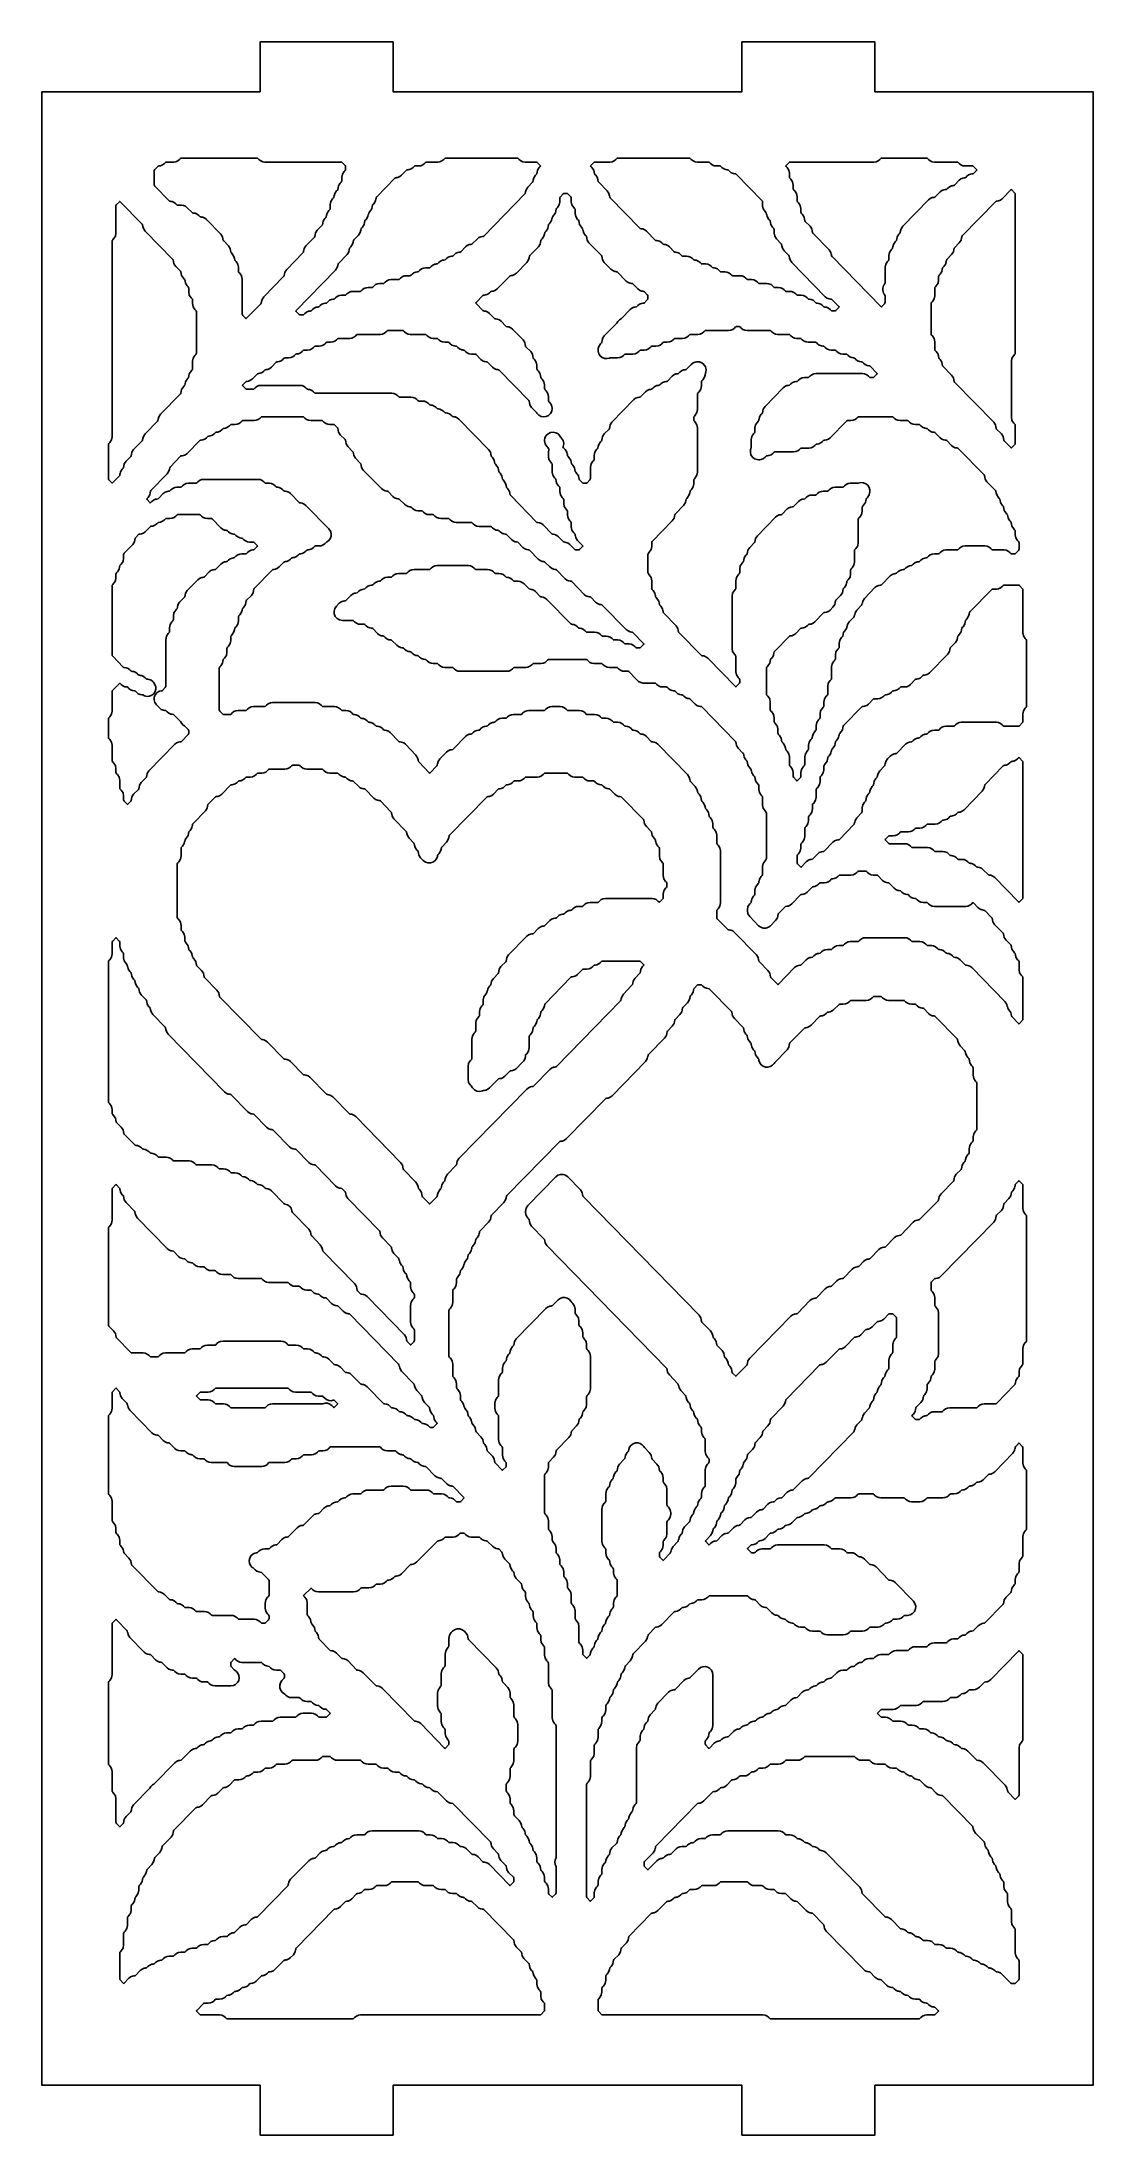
# Model space of a CAD drawing. Header units: millimetres. Extents: x 2 to 65, y 2 to 128.
import ezdxf

# ---------------------------------------------------------------- set-up
doc = ezdxf.new("R2010")
doc.units = ezdxf.units.MM
doc.layers.add('CUT', color=1, linetype='Continuous')

msp = doc.modelspace()

# ---------------------------------------------------------------- linework, layer by layer
at = {"layer": 'CUT'}
for points in [[(44.134, 2), (52.134, 2), (52.134, 5), (65.2679, 5), (65.2679, 125), (52.134, 125), (52.134, 128), (44.134, 128), (44.134, 125), (23.134, 125), (23.134, 128), (15.134, 128), (15.134, 125), (2, 125), (2, 5), (15.134, 5), (15.134, 2), (23.134, 2), (23.134, 5), (44.134, 5)], [(9.0597, 120.5346), (9.1447, 120.546), (9.2668, 120.5974), (9.3711, 120.6791), (9.431, 120.7404), (9.456, 120.76), (9.4875, 120.7642), (9.9345, 120.7642), (10.0658, 120.7818), (10.1879, 120.8332), (10.2922, 120.9149), (10.3521, 120.9762), (10.3772, 120.9958), (10.4086, 121), (14.9478, 121), (14.9793, 120.9958), (15.0043, 120.9762), (15.0642, 120.9149), (15.1685, 120.8332), (15.2906, 120.7818), (15.4219, 120.7642), (20.014, 120.7642), (20.0455, 120.76), (20.0705, 120.7404), (20.2437, 120.5631), (20.2688, 120.5248), (20.2776, 120.4799), (20.2776, 120.3411), (20.2688, 120.2962), (20.2437, 120.2579), (20.1896, 120.2025), (20.0842, 120.0418), (20.0473, 119.8532), (20.0473, 119.6338), (20.0385, 119.5888), (20.0134, 119.5506), (19.9593, 119.4952), (19.8539, 119.3344), (19.8294, 119.2092), (19.8263, 119.2098), (19.8082, 119.1173), (19.7831, 119.079), (19.729, 119.0236), (19.6236, 118.8628), (19.5991, 118.7376), (19.596, 118.7382), (19.5779, 118.6457), (19.5528, 118.6074), (19.4987, 118.552), (19.3934, 118.3913), (19.3564, 118.2027), (19.3564, 117.9832), (19.3476, 117.9383), (19.3225, 117.9), (19.2684, 117.8446), (19.1631, 117.6839), (19.1385, 117.5586), (19.1355, 117.5593), (19.1173, 117.4667), (19.0923, 117.4285), (19.0381, 117.3731), (18.9328, 117.2123), (18.9083, 117.0871), (18.9052, 117.0877), (18.8871, 116.9952), (18.862, 116.9569), (18.5776, 116.6657), (18.4722, 116.505), (18.4477, 116.3797), (18.4446, 116.3803), (18.4265, 116.2878), (18.4014, 116.2495), (17.8867, 115.7225), (17.7814, 115.5618), (17.7568, 115.4365), (17.7538, 115.4371), (17.7356, 115.3446), (17.7106, 115.3064), (16.7353, 114.3078), (16.63, 114.1471), (16.6054, 114.0218), (16.6023, 114.0224), (16.5842, 113.9299), (16.5591, 113.8916), (15.3536, 112.6573), (15.2483, 112.4965), (15.2237, 112.3713), (15.2206, 112.3719), (15.2025, 112.2794), (15.1774, 112.2411), (14.3181, 111.3612), (14.2902, 111.3405), (14.2623, 111.3612), (14.0938, 111.5337), (14.0687, 111.572), (14.0599, 111.6169), (14.0599, 113.7227), (14.023, 113.9113), (13.9176, 114.072), (13.8635, 114.1274), (13.8384, 114.1657), (13.8296, 114.2106), (13.8296, 114.43), (13.7927, 114.6186), (13.6873, 114.7794), (13.6332, 114.8348), (13.6081, 114.8731), (13.59, 114.9656), (13.5869, 114.965), (13.5624, 115.0902), (13.457, 115.251), (13.4029, 115.3064), (13.3779, 115.3446), (13.3597, 115.4371), (13.3567, 115.4365), (13.3321, 115.5618), (13.2268, 115.7225), (12.9424, 116.0137), (12.9173, 116.052), (12.8992, 116.1445), (12.8961, 116.1439), (12.8716, 116.2692), (12.7662, 116.4299), (11.9042, 117.3125), (11.7999, 117.3942), (11.6778, 117.4456), (11.5928, 117.457), (11.593, 117.4588), (11.5286, 117.4674), (11.5036, 117.487), (11.4436, 117.5483), (11.3393, 117.63), (11.2172, 117.6814), (11.1322, 117.6928), (11.1325, 117.6945), (11.068, 117.7032), (11.043, 117.7227), (10.7528, 118.0199), (10.6485, 118.1016), (10.5264, 118.153), (10.3951, 118.1705), (10.1784, 118.1705), (10.1469, 118.1747), (10.1219, 118.1943), (10.0619, 118.2557), (9.9576, 118.3373), (9.8355, 118.3888), (9.7505, 118.4001), (9.7508, 118.4019), (9.6863, 118.4105), (9.6613, 118.4301), (8.7973, 119.3148), (8.7722, 119.3531), (8.7634, 119.398), (8.7634, 120.2441), (8.7722, 120.289), (8.7973, 120.3273), (8.9704, 120.5046), (8.9955, 120.5242), (9.0599, 120.5328)], [(19.6747, 114.2522), (19.78, 114.4129), (19.8046, 114.5382), (19.8077, 114.5376), (19.8258, 114.6301), (19.8509, 114.6684), (20.3655, 115.1954), (20.4709, 115.3561), (20.4954, 115.4814), (20.4985, 115.4807), (20.5166, 115.5733), (20.5417, 115.6115), (20.5958, 115.6669), (20.7012, 115.8277), (20.7257, 115.9529), (20.7288, 115.9523), (20.7469, 116.0448), (20.772, 116.0831), (21.0564, 116.3743), (21.1617, 116.535), (21.1863, 116.6603), (21.1894, 116.6597), (21.2075, 116.7522), (21.2326, 116.7905), (21.2867, 116.8459), (21.392, 117.0066), (21.4166, 117.1319), (21.4196, 117.1313), (21.4378, 117.2238), (21.4629, 117.2621), (21.517, 117.3175), (21.6223, 117.4782), (21.6468, 117.6035), (21.6499, 117.6029), (21.668, 117.6954), (21.6931, 117.7336), (21.7472, 117.789), (21.8526, 117.9498), (21.8771, 118.075), (21.8802, 118.0744), (21.8983, 118.1669), (21.9234, 118.2052), (21.9775, 118.2606), (22.0829, 118.4214), (22.1074, 118.5466), (22.1105, 118.546), (22.1286, 118.6385), (22.1537, 118.6768), (23.248, 119.7973), (23.273, 119.8168), (23.3375, 119.8255), (23.3372, 119.8272), (23.4223, 119.8386), (23.5443, 119.89), (23.6486, 119.9717), (23.9388, 120.2688), (23.9639, 120.2884), (24.0283, 120.297), (24.0281, 120.2988), (24.1131, 120.3102), (24.2352, 120.3616), (24.3395, 120.4433), (24.3994, 120.5046), (24.4244, 120.5242), (24.4559, 120.5284), (24.6726, 120.5284), (24.804, 120.546), (24.926, 120.5974), (25.0303, 120.6791), (25.0903, 120.7404), (25.1153, 120.76), (25.1468, 120.7642), (25.8241, 120.7642), (25.9554, 120.7818), (26.0775, 120.8332), (26.1818, 120.9149), (26.2417, 120.9762), (26.2667, 120.9958), (26.2982, 121), (30.607, 121), (30.6385, 120.9958), (30.6635, 120.9762), (30.7234, 120.9149), (30.8278, 120.8332), (30.9498, 120.7818), (31.0812, 120.7642), (31.7584, 120.7642), (31.7899, 120.76), (31.815, 120.7404), (31.9949, 120.5561), (32.0147, 120.5284), (31.9949, 120.5007), (31.934, 120.4383), (31.8286, 120.2776), (31.8041, 120.1523), (31.801, 120.1529), (31.7829, 120.0604), (31.7578, 120.0221), (31.7037, 119.9667), (31.5984, 119.806), (31.5738, 119.6808), (31.5707, 119.6814), (31.5526, 119.5888), (31.5275, 119.5506), (31.2432, 119.2594), (31.1378, 119.0986), (31.1133, 118.9734), (31.1102, 118.974), (31.0921, 118.8815), (31.067, 118.8432), (28.591, 116.308), (28.566, 116.2884), (28.5015, 116.2798), (28.5017, 116.278), (28.4167, 116.2667), (28.2946, 116.2152), (28.1903, 116.1336), (27.9001, 115.8364), (27.8751, 115.8168), (27.8107, 115.8082), (27.8109, 115.8064), (27.7259, 115.7951), (27.6038, 115.7437), (27.4995, 115.662), (27.2093, 115.3649), (27.1843, 115.3453), (27.1198, 115.3366), (27.12, 115.3349), (27.035, 115.3235), (26.9129, 115.2721), (26.8086, 115.1904), (26.7487, 115.1291), (26.7237, 115.1095), (26.6592, 115.1009), (26.6595, 115.0991), (26.5745, 115.0877), (26.4524, 115.0363), (26.3481, 114.9546), (26.2882, 114.8933), (26.2631, 114.8737), (26.1987, 114.8651), (26.1989, 114.8633), (26.1139, 114.8519), (25.9918, 114.8005), (25.8875, 114.7188), (25.8276, 114.6575), (25.8026, 114.6379), (25.7381, 114.6293), (25.7383, 114.6275), (25.6533, 114.6161), (25.5312, 114.5647), (25.4269, 114.483), (25.367, 114.4217), (25.342, 114.4021), (25.3105, 114.3979), (25.0938, 114.3979), (24.9625, 114.3803), (24.8404, 114.3289), (24.7361, 114.2472), (24.6762, 114.1859), (24.6512, 114.1663), (24.5867, 114.1577), (24.5869, 114.1559), (24.5019, 114.1446), (24.3798, 114.0931), (24.2755, 114.0115), (24.2156, 113.9501), (24.1906, 113.9305), (24.1591, 113.9263), (23.9424, 113.9263), (23.8111, 113.9088), (23.689, 113.8573), (23.5847, 113.7757), (23.5248, 113.7143), (23.4997, 113.6947), (23.4683, 113.6905), (23.0212, 113.6905), (22.8899, 113.673), (22.7678, 113.6216), (22.6635, 113.5399), (22.6036, 113.4785), (22.5786, 113.4589), (22.5471, 113.4547), (22.3304, 113.4547), (22.1991, 113.4372), (22.077, 113.3858), (21.9727, 113.3041), (21.9128, 113.2427), (21.8878, 113.2232), (21.8563, 113.2189), (21.6395, 113.2189), (21.5082, 113.2014), (21.3861, 113.15), (21.2818, 113.0683), (21.2219, 113.007), (21.1969, 112.9874), (21.1654, 112.9832), (20.7184, 112.9832), (20.5871, 112.9656), (20.465, 112.9142), (20.3607, 112.8325), (20.3008, 112.7712), (20.2758, 112.7516), (20.2443, 112.7474), (20.0276, 112.7474), (19.8963, 112.7298), (19.7742, 112.6784), (19.6699, 112.5967), (19.6099, 112.5354), (19.5849, 112.5158), (19.5205, 112.5072), (19.5207, 112.5054), (19.4357, 112.494), (19.3136, 112.4426), (19.2093, 112.3609), (19.1494, 112.2996), (19.1244, 112.28), (19.0599, 112.2714), (19.0601, 112.2696), (18.9751, 112.2582), (18.853, 112.2068), (18.7487, 112.1251), (18.6888, 112.0638), (18.6638, 112.0442), (18.5993, 112.0356), (18.5996, 112.0338), (18.5146, 112.0224), (18.3925, 111.971), (18.2882, 111.8894), (18.2282, 111.828), (18.2032, 111.8084), (18.1388, 111.7998), (18.139, 111.798), (18.054, 111.7867), (17.9319, 111.7352), (17.8276, 111.6536), (17.7677, 111.5922), (17.7427, 111.5726), (17.7112, 111.5684), (17.5474, 111.5684), (17.5159, 111.5726), (17.4909, 111.5922), (17.311, 111.7765), (17.2912, 111.8042), (17.311, 111.8319)], [(35.2227, 120.7404), (35.2477, 120.76), (35.2792, 120.7642), (36.1868, 120.7642), (36.3181, 120.7818), (36.4402, 120.8332), (36.5445, 120.9149), (36.6044, 120.9762), (36.6294, 120.9958), (36.6609, 121), (40.9698, 121), (41.0013, 120.9958), (41.0263, 120.9762), (41.0862, 120.9149), (41.1905, 120.8332), (41.3126, 120.7818), (41.4439, 120.7642), (42.1212, 120.7642), (42.1527, 120.76), (42.1777, 120.7404), (42.2376, 120.6791), (42.3419, 120.5974), (42.464, 120.546), (42.5953, 120.5284), (42.812, 120.5284), (42.8435, 120.5242), (42.8685, 120.5046), (42.9285, 120.4433), (43.0328, 120.3616), (43.1548, 120.3102), (43.2399, 120.2988), (43.2396, 120.297), (43.3041, 120.2884), (43.3291, 120.2688), (43.389, 120.2075), (43.4933, 120.1258), (43.6154, 120.0744), (43.7004, 120.063), (43.7002, 120.0612), (43.7647, 120.0526), (43.7897, 120.033), (45.3445, 118.441), (45.3696, 118.4027), (45.3784, 118.3578), (45.3784, 118.1384), (45.4154, 117.9498), (45.5207, 117.789), (45.5748, 117.7336), (45.5999, 117.6954), (45.618, 117.6029), (45.6211, 117.6035), (45.6456, 117.4782), (45.751, 117.3175), (45.8051, 117.2621), (45.8302, 117.2238), (45.8483, 117.1313), (45.8514, 117.1319), (45.8759, 117.0066), (45.9813, 116.8459), (46.0354, 116.7905), (46.0605, 116.7522), (46.0693, 116.7073), (46.0693, 116.4879), (46.1062, 116.2993), (46.2116, 116.1385), (46.4959, 115.8473), (46.521, 115.809), (46.5392, 115.7165), (46.5422, 115.7171), (46.5668, 115.5919), (46.6721, 115.4311), (46.9565, 115.14), (46.9816, 115.1017), (46.9997, 115.0092), (47.0028, 115.0098), (47.0273, 114.8845), (47.1327, 114.7238), (49.1461, 112.6622), (49.2504, 112.5805), (49.3725, 112.5291), (49.4575, 112.5178), (49.4573, 112.516), (49.5217, 112.5074), (49.5468, 112.4878), (49.957, 112.0677), (49.9767, 112.04), (49.957, 112.0123), (49.777, 111.828), (49.752, 111.8084), (49.7205, 111.8042), (49.5568, 111.8042), (49.5253, 111.8084), (49.5003, 111.828), (49.4404, 111.8894), (49.3361, 111.971), (49.214, 112.0224), (49.1289, 112.0338), (49.1292, 112.0356), (49.0647, 112.0442), (49.0397, 112.0638), (48.9798, 112.1251), (48.8755, 112.2068), (48.7534, 112.2582), (48.6684, 112.2696), (48.6686, 112.2714), (48.6042, 112.28), (48.5791, 112.2996), (48.5192, 112.3609), (48.4149, 112.4426), (48.2928, 112.494), (48.2078, 112.5054), (48.2081, 112.5072), (48.1436, 112.5158), (48.1186, 112.5354), (48.0587, 112.5967), (47.9544, 112.6784), (47.8323, 112.7298), (47.701, 112.7474), (47.4842, 112.7474), (47.4527, 112.7516), (47.4277, 112.7712), (47.3678, 112.8325), (47.2635, 112.9142), (47.1414, 112.9656), (47.0101, 112.9832), (46.7934, 112.9832), (46.7619, 112.9874), (46.7369, 113.007), (46.677, 113.0683), (46.5727, 113.15), (46.4506, 113.2014), (46.3193, 113.2189), (46.1025, 113.2189), (46.071, 113.2232), (46.046, 113.2427), (45.9861, 113.3041), (45.8818, 113.3858), (45.7597, 113.4372), (45.6284, 113.4547), (45.1814, 113.4547), (45.1499, 113.4589), (45.1249, 113.4785), (45.065, 113.5399), (44.9607, 113.6216), (44.8386, 113.673), (44.7073, 113.6905), (44.4905, 113.6905), (44.4591, 113.6947), (44.434, 113.7143), (44.3741, 113.7757), (44.2698, 113.8573), (44.1477, 113.9088), (44.0164, 113.9263), (43.5694, 113.9263), (43.5379, 113.9305), (43.5129, 113.9501), (43.453, 114.0115), (43.3487, 114.0931), (43.2266, 114.1446), (43.0953, 114.1621), (42.8786, 114.1621), (42.8471, 114.1663), (42.8221, 114.1859), (42.7621, 114.2472), (42.6578, 114.3289), (42.5358, 114.3803), (42.4507, 114.3917), (42.451, 114.3935), (42.3865, 114.4021), (42.3615, 114.4217), (42.3016, 114.483), (42.1973, 114.5647), (42.0752, 114.6161), (41.9439, 114.6337), (41.7271, 114.6337), (41.6957, 114.6379), (41.6706, 114.6575), (41.6107, 114.7188), (41.5064, 114.8005), (41.3843, 114.8519), (41.2993, 114.8633), (41.2996, 114.8651), (41.2351, 114.8737), (41.2101, 114.8933), (41.1502, 114.9546), (41.0459, 115.0363), (40.9238, 115.0877), (40.7925, 115.1053), (40.5757, 115.1053), (40.5442, 115.1095), (40.5192, 115.1291), (40.4593, 115.1904), (40.355, 115.2721), (40.2329, 115.3235), (40.1479, 115.3349), (40.1481, 115.3366), (40.0837, 115.3453), (40.0587, 115.3649), (39.7685, 115.662), (39.6642, 115.7437), (39.5421, 115.7951), (39.4571, 115.8064), (39.4573, 115.8082), (39.3928, 115.8168), (39.3678, 115.8364), (39.3079, 115.8978), (39.2036, 115.9795), (39.0815, 116.0309), (38.9965, 116.0422), (38.9967, 116.044), (38.9323, 116.0526), (38.9072, 116.0722), (38.3868, 116.6051), (38.2825, 116.6868), (38.1604, 116.7382), (38.0754, 116.7496), (38.0756, 116.7514), (38.0111, 116.76), (37.9861, 116.7796), (36.201, 118.6074), (36.1759, 118.6457), (36.1578, 118.7382), (36.1547, 118.7376), (36.1302, 118.8628), (36.0248, 119.0236), (35.5101, 119.5506), (35.485, 119.5888), (35.4669, 119.6814), (35.4638, 119.6808), (35.4393, 119.806), (35.3339, 119.9667), (35.2798, 120.0221), (35.2548, 120.0604), (35.2366, 120.1529), (35.2335, 120.1523), (35.209, 120.2776), (35.1037, 120.4383), (35.0428, 120.5007), (35.023, 120.5284), (35.0428, 120.5561)], [(46.9672, 120.7404), (46.9922, 120.76), (47.0237, 120.7642), (52.0763, 120.7642), (52.2076, 120.7818), (52.3297, 120.8332), (52.434, 120.9149), (52.4939, 120.9762), (52.519, 120.9958), (52.5505, 121), (55.2473, 121), (55.2788, 120.9958), (55.3038, 120.9762), (55.3637, 120.9149), (55.468, 120.8332), (55.5901, 120.7818), (55.7214, 120.7642), (57.0896, 120.7642), (57.1211, 120.76), (57.1461, 120.7404), (57.206, 120.6791), (57.3103, 120.5974), (57.4324, 120.546), (57.5637, 120.5284), (58.0107, 120.5284), (58.0422, 120.5242), (58.0672, 120.5046), (58.2472, 120.3204), (58.2669, 120.2926), (58.2472, 120.2649), (58.0672, 120.0806), (58.0422, 120.0611), (57.9777, 120.0524), (57.978, 120.0507), (57.893, 120.0393), (57.7709, 119.9879), (57.6666, 119.9062), (57.6067, 119.8449), (57.5816, 119.8253), (57.5172, 119.8166), (57.5174, 119.8149), (57.4324, 119.8035), (57.3103, 119.7521), (57.206, 119.6704), (56.9158, 119.3733), (56.8908, 119.3537), (56.8263, 119.3451), (56.8266, 119.3433), (56.7416, 119.3319), (56.6195, 119.2805), (56.5152, 119.1988), (56.4552, 119.1375), (56.4302, 119.1179), (56.3658, 119.1093), (56.366, 119.1075), (56.281, 119.0961), (56.1589, 119.0447), (56.0546, 118.963), (55.7644, 118.6659), (55.7394, 118.6463), (55.6749, 118.6377), (55.6752, 118.6359), (55.5901, 118.6246), (55.468, 118.5731), (55.3637, 118.4915), (53.8109, 116.9015), (53.7055, 116.7407), (53.681, 116.6155), (53.6779, 116.6161), (53.6598, 116.5236), (53.6347, 116.4853), (53.5806, 116.4299), (53.4753, 116.2692), (53.4507, 116.1439), (53.4476, 116.1445), (53.4295, 116.052), (53.4044, 116.0137), (53.3503, 115.9583), (53.245, 115.7976), (53.2204, 115.6723), (53.2174, 115.6729), (53.1992, 115.5804), (53.1742, 115.5421), (53.1201, 115.4867), (53.0147, 115.326), (52.9778, 115.1374), (52.9778, 114.918), (52.969, 114.8731), (52.9439, 114.8348), (52.8898, 114.7794), (52.7844, 114.6186), (52.7475, 114.43), (52.7475, 113.5032), (52.7387, 113.4583), (52.687, 113.3795), (52.6909, 113.3769), (52.6538, 113.3249), (52.6069, 113.1781), (52.6069, 113.024), (52.6538, 112.8772), (52.6909, 112.8252), (52.687, 112.8226), (52.7387, 112.7438), (52.7475, 112.6989), (52.7475, 112.3243), (52.7387, 112.2794), (52.7136, 112.2411), (52.5451, 112.0686), (52.5172, 112.0479), (52.4893, 112.0686), (49.5574, 115.0706), (49.5323, 115.1088), (49.5142, 115.2014), (49.5111, 115.2008), (49.4866, 115.326), (49.3812, 115.4867), (48.406, 116.4853), (48.3809, 116.5236), (48.3628, 116.6161), (48.3597, 116.6155), (48.3352, 116.7407), (48.2298, 116.9015), (47.9454, 117.1927), (47.9203, 117.231), (47.9022, 117.3235), (47.8991, 117.3229), (47.8746, 117.4481), (47.7692, 117.6089), (47.7151, 117.6642), (47.69, 117.7025), (47.6812, 117.7474), (47.6812, 117.9669), (47.6443, 118.1555), (47.539, 118.3162), (47.4848, 118.3716), (47.4598, 118.4099), (47.451, 118.4548), (47.451, 118.6742), (47.414, 118.8628), (47.3087, 119.0236), (47.2546, 119.079), (47.2295, 119.1173), (47.2207, 119.1622), (47.2207, 119.3816), (47.1837, 119.5702), (47.0784, 119.731), (47.0243, 119.7864), (46.9992, 119.8246), (46.9904, 119.8696), (46.9904, 120.089), (46.9535, 120.2776), (46.8481, 120.4383), (46.7872, 120.5007), (46.7674, 120.5284), (46.7872, 120.5561)], [(14.2669, 107.5362), (14.292, 107.5558), (14.3564, 107.5644), (14.3562, 107.5662), (14.4412, 107.5776), (14.5633, 107.629), (14.6676, 107.7106), (14.9578, 108.0078), (14.9828, 108.0274), (15.0473, 108.036), (15.047, 108.0378), (15.1321, 108.0491), (15.2542, 108.1005), (15.3585, 108.1822), (15.4184, 108.2436), (15.4434, 108.2632), (15.5078, 108.2718), (15.5076, 108.2736), (15.5926, 108.2849), (15.7147, 108.3363), (15.819, 108.418), (16.1092, 108.7151), (16.1342, 108.7347), (16.1987, 108.7434), (16.1985, 108.7451), (16.2835, 108.7565), (16.4056, 108.8079), (16.5099, 108.8896), (16.5698, 108.9509), (16.5948, 108.9705), (16.6263, 108.9747), (16.843, 108.9747), (16.9743, 108.9923), (17.0964, 109.0437), (17.2007, 109.1254), (17.2606, 109.1867), (17.2856, 109.2063), (17.3501, 109.2149), (17.3499, 109.2167), (17.4349, 109.2281), (17.557, 109.2795), (17.6613, 109.3612), (17.7212, 109.4225), (17.7462, 109.4421), (17.7777, 109.4463), (17.9944, 109.4463), (18.1257, 109.4639), (18.2478, 109.5153), (18.3521, 109.597), (18.412, 109.6583), (18.4371, 109.6779), (18.4686, 109.6821), (18.6853, 109.6821), (18.8166, 109.6997), (18.9387, 109.7511), (19.043, 109.8328), (19.1029, 109.8941), (19.1279, 109.9137), (19.1594, 109.9179), (19.3761, 109.9179), (19.5074, 109.9354), (19.6295, 109.9869), (19.7338, 110.0685), (19.7937, 110.1299), (19.8188, 110.1495), (19.8503, 110.1537), (20.5275, 110.1537), (20.6589, 110.1712), (20.7809, 110.2227), (20.8852, 110.3043), (20.9452, 110.3657), (20.9702, 110.3853), (21.0017, 110.3895), (22.3698, 110.3895), (22.5011, 110.407), (22.6232, 110.4584), (22.7275, 110.5401), (22.7874, 110.6015), (22.8124, 110.6211), (22.8439, 110.6253), (23.6985, 110.6253), (23.73, 110.6211), (23.755, 110.6015), (23.815, 110.5401), (23.9193, 110.4584), (24.0413, 110.407), (24.1727, 110.3895), (25.0802, 110.3895), (25.1117, 110.3853), (25.1367, 110.3657), (25.1967, 110.3043), (25.301, 110.2227), (25.423, 110.1712), (25.5544, 110.1537), (25.7711, 110.1537), (25.8026, 110.1495), (25.8276, 110.1299), (25.8875, 110.0685), (25.9918, 109.9869), (26.1139, 109.9354), (26.2452, 109.9179), (26.4619, 109.9179), (26.4934, 109.9137), (26.5184, 109.8941), (26.5784, 109.8328), (26.6827, 109.7511), (26.8047, 109.6997), (26.8898, 109.6883), (26.8895, 109.6865), (26.954, 109.6779), (26.979, 109.6583), (27.0389, 109.597), (27.1432, 109.5153), (27.2653, 109.4639), (27.3503, 109.4525), (27.3501, 109.4507), (27.4146, 109.4421), (27.4396, 109.4225), (27.4995, 109.3612), (27.6038, 109.2795), (27.7259, 109.2281), (27.8572, 109.2105), (28.0739, 109.2105), (28.1054, 109.2063), (28.1304, 109.1867), (28.4206, 108.8896), (28.5249, 108.8079), (28.647, 108.7565), (28.732, 108.7451), (28.7318, 108.7434), (28.7963, 108.7347), (28.8213, 108.7151), (29.1115, 108.418), (29.2158, 108.3363), (29.3379, 108.2849), (29.4229, 108.2736), (29.4226, 108.2718), (29.4871, 108.2632), (29.5121, 108.2436), (31.2973, 106.4158), (31.3223, 106.3775), (31.3405, 106.285), (31.3436, 106.2856), (31.3681, 106.1603), (31.4734, 105.9996), (31.7343, 105.7325), (31.7564, 105.7163), (31.7641, 105.6988), (31.7947, 105.6522), (31.9022, 105.5345), (32.0413, 105.4566), (32.1978, 105.4265), (32.3559, 105.4472), (32.4994, 105.5165), (32.6138, 105.6275), (32.6874, 105.7689), (32.7128, 105.9263), (32.7128, 105.9416), (32.6759, 106.1302), (32.5705, 106.291), (32.54, 106.3223), (32.5179, 106.3385), (32.5102, 106.3559), (32.4914, 106.3846), (32.4826, 106.4296), (32.4826, 106.649), (32.4456, 106.8376), (32.3403, 106.9983), (32.2862, 107.0537), (32.2611, 107.092), (32.2523, 107.1369), (32.2523, 107.3563), (32.2153, 107.545), (32.11, 107.7057), (32.0559, 107.7611), (32.0308, 107.7994), (32.0127, 107.8919), (32.0096, 107.8913), (31.9851, 108.0165), (31.8797, 108.1773), (31.8256, 108.2327), (31.8005, 108.271), (31.7917, 108.3159), (31.7917, 108.5353), (31.7548, 108.7239), (31.6494, 108.8846), (31.5953, 108.94), (31.5702, 108.9783), (31.5521, 109.0708), (31.549, 109.0702), (31.5245, 109.1955), (31.4191, 109.3562), (31.1347, 109.6474), (31.1097, 109.6857), (31.0915, 109.7782), (31.0885, 109.7776), (31.0639, 109.9028), (30.9586, 110.0636), (30.3269, 110.7104), (30.2226, 110.7921), (30.1005, 110.8435), (30.0154, 110.8549), (30.0157, 110.8566), (29.9512, 110.8653), (29.9262, 110.8849), (29.636, 111.182), (29.5317, 111.2637), (29.4096, 111.3151), (29.3246, 111.3264), (29.3248, 111.3282), (29.2604, 111.3368), (29.2354, 111.3564), (28.9452, 111.6536), (28.8409, 111.7352), (28.7188, 111.7867), (28.6337, 111.798), (28.634, 111.7998), (28.5695, 111.8084), (28.5445, 111.828), (28.1343, 112.2481), (28.1145, 112.2758), (28.1343, 112.3035), (28.5445, 112.7236), (28.5695, 112.7432), (28.634, 112.7518), (28.6337, 112.7536), (28.7188, 112.7649), (28.8409, 112.8163), (28.9452, 112.898), (29.0051, 112.9594), (29.0301, 112.9789), (29.0946, 112.9876), (29.0943, 112.9893), (29.1793, 113.0007), (29.3014, 113.0521), (29.4057, 113.1338), (30.1565, 113.9025), (30.1815, 113.9221), (30.246, 113.9307), (30.2457, 113.9325), (30.3307, 113.9439), (30.4528, 113.9953), (30.5571, 114.077), (31.1888, 114.7238), (31.2942, 114.8845), (31.3187, 115.0098), (31.3218, 115.0092), (31.3399, 115.1017), (31.365, 115.14), (31.8797, 115.6669), (31.9851, 115.8277), (32.0096, 115.9529), (32.0127, 115.9523), (32.0308, 116.0448), (32.0559, 116.0831), (32.11, 116.1385), (32.2153, 116.2993), (32.2399, 116.4245), (32.243, 116.4239), (32.2611, 116.5164), (32.2862, 116.5547), (32.3403, 116.6101), (32.4456, 116.7708), (32.4702, 116.8961), (32.4732, 116.8955), (32.4914, 116.988), (32.5164, 117.0263), (32.5705, 117.0817), (32.6759, 117.2424), (32.7004, 117.3677), (32.7035, 117.3671), (32.7216, 117.4596), (32.7467, 117.4979), (32.8008, 117.5533), (32.9062, 117.714), (32.9307, 117.8392), (32.9338, 117.8386), (32.9519, 117.9312), (32.977, 117.9694), (33.0311, 118.0248), (33.1365, 118.1856), (33.1734, 118.3742), (33.1734, 118.5936), (33.1822, 118.6385), (33.2073, 118.6768), (33.3804, 118.8541), (33.4055, 118.8737), (33.437, 118.8779), (33.6007, 118.8779), (33.6322, 118.8737), (33.6572, 118.8541), (33.8304, 118.6768), (33.8555, 118.6385), (33.8643, 118.5936), (33.8643, 118.3742), (33.9012, 118.1856), (34.0066, 118.0248), (34.0607, 117.9694), (34.0857, 117.9312), (34.0945, 117.8862), (34.0945, 117.6668), (34.1315, 117.4782), (34.2368, 117.3175), (34.2909, 117.2621), (34.316, 117.2238), (34.3341, 117.1313), (34.3372, 117.1319), (34.3618, 117.0066), (34.4671, 116.8459), (34.5212, 116.7905), (34.5463, 116.7522), (34.5644, 116.6597), (34.5675, 116.6603), (34.592, 116.535), (34.6974, 116.3743), (34.7515, 116.3189), (34.7766, 116.2806), (34.7947, 116.1881), (34.7978, 116.1887), (34.8223, 116.0635), (34.9277, 115.9027), (35.6726, 115.14), (35.6977, 115.1017), (35.7158, 115.0092), (35.7189, 115.0098), (35.7435, 114.8845), (35.8488, 114.7238), (36.2502, 114.3128), (36.3545, 114.2311), (36.4766, 114.1797), (36.5617, 114.1683), (36.5614, 114.1665), (36.6259, 114.1579), (36.6509, 114.1383), (37.1714, 113.6054), (37.2757, 113.5237), (37.3978, 113.4723), (37.4828, 113.4609), (37.4825, 113.4591), (37.547, 113.4505), (37.572, 113.4309), (37.8622, 113.1338), (37.9665, 113.0521), (38.0886, 113.0007), (38.1736, 112.9893), (38.1734, 112.9876), (38.2379, 112.9789), (38.2629, 112.9594), (38.436, 112.7821), (38.4611, 112.7438), (38.4699, 112.6989), (38.4699, 112.5601), (38.4611, 112.5152), (38.436, 112.4769), (38.2629, 112.2996), (38.2379, 112.28), (38.1734, 112.2714), (38.1736, 112.2696), (38.0886, 112.2582), (37.9665, 112.2068), (37.8622, 112.1251), (37.8023, 112.0638), (37.7773, 112.0442), (37.7128, 112.0356), (37.7131, 112.0338), (37.6281, 112.0224), (37.506, 111.971), (37.4017, 111.8894), (36.8812, 111.3564), (36.8266, 111.3137), (36.7568, 111.2712), (36.6587, 111.1612), (36.5938, 111.0621), (35.8488, 110.2994), (35.7435, 110.1386), (35.7189, 110.0134), (35.7158, 110.014), (35.6977, 109.9215), (35.6726, 109.8832), (35.6185, 109.8278), (35.5132, 109.6671), (35.4886, 109.5418), (35.4856, 109.5424), (35.4825, 109.5269), (35.4817, 109.5065), (35.4762, 109.4785), (35.4762, 109.4463), (35.4794, 109.4463), (35.4765, 109.3732), (35.5176, 109.2249), (35.6018, 109.0961), (35.7212, 108.999), (35.8644, 108.9428), (36.018, 108.9328), (36.1673, 108.97), (36.1683, 108.9704), (36.2004, 108.9747), (36.6474, 108.9747), (36.7787, 108.9923), (36.9008, 109.0437), (37.0051, 109.1254), (37.065, 109.1867), (37.09, 109.2063), (37.1215, 109.2105), (37.5685, 109.2105), (37.6998, 109.2281), (37.8219, 109.2795), (37.9262, 109.3612), (37.9861, 109.4225), (38.0111, 109.4421), (38.0426, 109.4463), (38.2593, 109.4463), (38.3907, 109.4639), (38.5127, 109.5153), (38.6171, 109.597), (38.677, 109.6583), (38.702, 109.6779), (38.7335, 109.6821), (38.9502, 109.6821), (39.0815, 109.6997), (39.2036, 109.7511), (39.3079, 109.8328), (39.3678, 109.8941), (39.3928, 109.9137), (39.4243, 109.9179), (39.641, 109.9179), (39.7724, 109.9354), (39.8944, 109.9869), (39.9987, 110.0685), (40.0587, 110.1299), (40.0837, 110.1495), (40.1152, 110.1537), (40.5622, 110.1537), (40.6935, 110.1712), (40.8156, 110.2227), (40.9199, 110.3043), (40.9798, 110.3657), (41.0048, 110.3853), (41.0363, 110.3895), (41.4833, 110.3895), (41.6146, 110.407), (41.7367, 110.4584), (41.841, 110.5401), (41.9009, 110.6015), (41.9259, 110.6211), (41.9574, 110.6253), (43.3256, 110.6253), (43.4569, 110.6428), (43.579, 110.6942), (43.6833, 110.7759), (43.7432, 110.8373), (43.7682, 110.8568), (43.7997, 110.8611), (43.9634, 110.8611), (43.9949, 110.8568), (44.02, 110.8373), (44.0799, 110.7759), (44.1842, 110.6942), (44.3063, 110.6428), (44.4376, 110.6253), (45.8057, 110.6253), (45.8372, 110.6211), (45.8622, 110.6015), (45.9221, 110.5401), (46.0264, 110.4584), (46.1485, 110.407), (46.2798, 110.3895), (46.9571, 110.3895), (46.9886, 110.3853), (47.0136, 110.3657), (47.0735, 110.3043), (47.1779, 110.2227), (47.2999, 110.1712), (47.4313, 110.1537), (47.648, 110.1537), (47.6795, 110.1495), (47.7045, 110.1299), (47.7644, 110.0685), (47.8687, 109.9869), (47.9908, 109.9354), (48.1221, 109.9179), (48.5691, 109.9179), (48.6006, 109.9137), (48.6256, 109.8941), (48.6855, 109.8328), (48.7898, 109.7511), (48.9119, 109.6997), (48.9969, 109.6883), (48.9967, 109.6865), (49.0612, 109.6779), (49.0862, 109.6583), (49.1461, 109.597), (49.2504, 109.5153), (49.3725, 109.4639), (49.5038, 109.4463), (49.7205, 109.4463), (49.752, 109.4421), (49.777, 109.4225), (49.8369, 109.3612), (49.9412, 109.2795), (50.0633, 109.2281), (50.1947, 109.2105), (50.4114, 109.2105), (50.4429, 109.2063), (50.4679, 109.1867), (50.5278, 109.1254), (50.6321, 109.0437), (50.7542, 108.9923), (50.8392, 108.9809), (50.839, 108.9791), (50.9034, 108.9705), (50.9285, 108.9509), (50.9884, 108.8896), (51.0927, 108.8079), (51.2148, 108.7565), (51.2998, 108.7451), (51.2995, 108.7434), (51.364, 108.7347), (51.389, 108.7151), (51.4489, 108.6538), (51.5532, 108.5721), (51.6753, 108.5207), (51.7603, 108.5093), (51.7601, 108.5076), (51.8246, 108.4989), (51.8496, 108.4794), (52.2598, 108.0593), (52.2796, 108.0316), (52.2598, 108.0039), (52.0799, 107.8196), (52.0549, 107.8), (52.0234, 107.7958), (51.8596, 107.7958), (51.8281, 107.8), (51.8031, 107.8196), (51.7432, 107.8809), (51.6389, 107.9626), (51.5168, 108.014), (51.3855, 108.0316), (48.5827, 108.0316), (48.4514, 108.014), (48.3293, 107.9626), (48.225, 107.8809), (48.1651, 107.8196), (48.14, 107.8), (48.1085, 107.7958), (47.8918, 107.7958), (47.7605, 107.7782), (47.6384, 107.7268), (47.5341, 107.6451), (47.4742, 107.5838), (47.4492, 107.5642), (47.3847, 107.5556), (47.385, 107.5538), (47.2999, 107.5424), (47.1779, 107.491), (47.0735, 107.4094), (47.0136, 107.348), (46.9886, 107.3284), (46.9242, 107.3198), (46.9244, 107.318), (46.8394, 107.3067), (46.7173, 107.2552), (46.613, 107.1736), (45.5207, 106.0552), (45.4154, 105.8944), (45.3908, 105.7692), (45.3877, 105.7698), (45.3696, 105.6773), (45.3445, 105.639), (45.2904, 105.5836), (45.1851, 105.4228), (45.1605, 105.2976), (45.1575, 105.2982), (45.1393, 105.2057), (45.1142, 105.1674), (45.0601, 105.112), (44.9548, 104.9513), (44.9178, 104.7627), (44.9178, 104.5432), (44.9091, 104.4983), (44.884, 104.46), (44.8299, 104.4046), (44.7245, 104.2439), (44.6876, 104.0553), (44.6876, 103.6001), (44.6684, 103.5021), (44.6534, 103.4684), (44.6387, 103.3066), (44.6766, 103.1487), (44.7631, 103.0113), (44.8891, 102.9088), (45.0413, 102.8521), (45.1481, 102.8489), (45.1481, 102.8442), (45.1678, 102.8442), (45.1926, 102.8475), (45.2036, 102.8472), (45.2144, 102.8486), (45.2141, 102.8504), (45.2991, 102.8618), (45.4212, 102.9132), (45.5255, 102.9949), (45.5855, 103.0562), (45.6105, 103.0758), (45.6749, 103.0844), (45.6747, 103.0862), (45.7597, 103.0976), (45.8818, 103.149), (45.9861, 103.2306), (46.046, 103.292), (46.071, 103.3116), (46.1025, 103.3158), (47.2404, 103.3158), (47.3717, 103.3333), (47.4938, 103.3848), (47.5981, 103.4664), (47.658, 103.5278), (47.683, 103.5474), (47.7145, 103.5516), (48.1615, 103.5516), (48.2928, 103.5691), (48.4149, 103.6205), (48.5192, 103.7022), (48.5791, 103.7636), (48.6042, 103.7832), (48.6686, 103.7918), (48.6684, 103.7936), (48.7534, 103.8049), (48.8755, 103.8563), (48.9798, 103.938), (49.0397, 103.9994), (49.0647, 104.0189), (49.1292, 104.0276), (49.1289, 104.0293), (49.214, 104.0407), (49.3361, 104.0921), (49.4404, 104.1738), (50.4214, 105.1783), (50.4464, 105.1979), (50.4779, 105.2021), (50.6946, 105.2021), (50.8259, 105.2197), (50.948, 105.2711), (51.0523, 105.3528), (51.1122, 105.4141), (51.1373, 105.4337), (51.1688, 105.4379), (53.1748, 105.4379), (53.2063, 105.4337), (53.2313, 105.4141), (53.2912, 105.3528), (53.3955, 105.2711), (53.5176, 105.2197), (53.6489, 105.2021), (54.0959, 105.2021), (54.1274, 105.1979), (54.1524, 105.1783), (54.2123, 105.117), (54.3166, 105.0353), (54.4387, 104.9839), (54.57, 104.9663), (54.7868, 104.9663), (54.8182, 104.9621), (54.8433, 104.9425), (54.9032, 104.8812), (55.0075, 104.7995), (55.1296, 104.7481), (55.2146, 104.7367), (55.2143, 104.7349), (55.2788, 104.7263), (55.3038, 104.7067), (55.3637, 104.6454), (55.468, 104.5637), (55.5901, 104.5123), (55.6752, 104.5009), (55.6749, 104.4991), (55.7394, 104.4905), (55.7644, 104.4709), (56.0546, 104.1738), (56.1589, 104.0921), (56.281, 104.0407), (56.366, 104.0293), (56.3658, 104.0276), (56.4302, 104.0189), (56.4552, 103.9994), (56.7454, 103.7022), (56.8497, 103.6205), (56.9718, 103.5691), (57.0569, 103.5578), (57.0566, 103.556), (57.1211, 103.5474), (57.1461, 103.5278), (58.7009, 101.9358), (58.726, 101.8975), (58.7442, 101.805), (58.7472, 101.8056), (58.7718, 101.6803), (58.8771, 101.5196), (59.3918, 100.9926), (59.4169, 100.9543), (59.435, 100.8618), (59.4381, 100.8624), (59.4626, 100.7372), (59.568, 100.5764), (59.6221, 100.521), (59.6472, 100.4827), (59.6653, 100.3902), (59.6684, 100.3908), (59.6929, 100.2656), (59.7983, 100.1048), (59.8524, 100.0494), (59.8775, 100.0112), (59.8956, 99.9186), (59.8987, 99.9192), (59.9232, 99.794), (60.0285, 99.6333), (60.0826, 99.5779), (60.1077, 99.5396), (60.1259, 99.4471), (60.1289, 99.4477), (60.1535, 99.3224), (60.2588, 99.1617), (60.3129, 99.1063), (60.338, 99.068), (60.3561, 98.9755), (60.3592, 98.9761), (60.3838, 98.8508), (60.4891, 98.6901), (60.5432, 98.6347), (60.5683, 98.5964), (60.5771, 98.5515), (60.5771, 98.3321), (60.614, 98.1435), (60.7194, 97.9827), (60.7735, 97.9273), (60.7986, 97.889), (60.8074, 97.8441), (60.8074, 97.4696), (60.7986, 97.4246), (60.7735, 97.3864), (60.6003, 97.2091), (60.5753, 97.1895), (60.5438, 97.1853), (60.3801, 97.1853), (60.3486, 97.1895), (60.3236, 97.2091), (60.2637, 97.2704), (60.1594, 97.3521), (60.0373, 97.4035), (59.906, 97.4211), (59.2287, 97.4211), (59.1972, 97.4253), (59.1722, 97.4449), (59.1122, 97.5062), (59.0079, 97.5879), (58.8859, 97.6393), (58.7545, 97.6568), (57.5637, 97.6568), (57.4324, 97.6393), (57.3103, 97.5879), (57.206, 97.5062), (57.1461, 97.4449), (57.1211, 97.4253), (57.0896, 97.4211), (56.4123, 97.4211), (56.281, 97.4035), (56.1589, 97.3521), (56.0546, 97.2704), (55.9947, 97.2091), (55.9697, 97.1895), (55.9382, 97.1853), (55.7214, 97.1853), (55.5901, 97.1677), (55.468, 97.1163), (55.3637, 97.0346), (55.3038, 96.9733), (55.2788, 96.9537), (55.2143, 96.9451), (55.2146, 96.9433), (55.1296, 96.9319), (55.0075, 96.8805), (54.9032, 96.7988), (54.8433, 96.7375), (54.8182, 96.7179), (54.7538, 96.7093), (54.754, 96.7075), (54.669, 96.6961), (54.5469, 96.6447), (54.4426, 96.563), (54.3827, 96.5017), (54.3577, 96.4821), (54.2932, 96.4735), (54.2935, 96.4717), (54.2084, 96.4603), (54.0863, 96.4089), (53.982, 96.3272), (53.9221, 96.2659), (53.8971, 96.2463), (53.8327, 96.2377), (53.8329, 96.2359), (53.7479, 96.2246), (53.6258, 96.1731), (53.5215, 96.0915), (53.4616, 96.0301), (53.4366, 96.0105), (53.3721, 96.0019), (53.3723, 96.0001), (53.2873, 95.9888), (53.1652, 95.9373), (53.0609, 95.8557), (52.5404, 95.3227), (52.5154, 95.3032), (52.451, 95.2945), (52.4512, 95.2928), (52.3662, 95.2814), (52.2441, 95.23), (52.1398, 95.1483), (51.5081, 94.5015), (51.4027, 94.3407), (51.3782, 94.2155), (51.3751, 94.2161), (51.357, 94.1236), (51.3319, 94.0853), (51.0475, 93.7941), (50.9421, 93.6334), (50.9176, 93.5081), (50.9145, 93.5087), (50.8964, 93.4162), (50.8713, 93.3779), (50.5869, 93.0867), (50.4816, 92.926), (50.4571, 92.8008), (50.454, 92.8014), (50.4358, 92.7088), (50.4108, 92.6706), (50.3567, 92.6152), (50.2513, 92.4544), (50.2268, 92.3292), (50.2237, 92.3298), (50.2056, 92.2373), (50.1805, 92.199), (50.1264, 92.1436), (50.021, 91.9828), (49.9841, 91.7942), (49.9841, 91.5748), (49.9753, 91.5299), (49.9502, 91.4916), (49.8961, 91.4362), (49.7907, 91.2755), (49.7538, 91.0869), (49.7538, 90.8674), (49.745, 90.8225), (49.7199, 90.7842), (49.6658, 90.7289), (49.5604, 90.5681), (49.5235, 90.3795), (49.5235, 89.6885), (49.5147, 89.6436), (49.4896, 89.6053), (49.4355, 89.5499), (49.3302, 89.3892), (49.2932, 89.2006), (49.2932, 88.7453), (49.2844, 88.7004), (49.2593, 88.6621), (49.2052, 88.6067), (49.0999, 88.446), (49.0629, 88.2574), (49.0629, 88.038), (49.0541, 87.9931), (49.0291, 87.9548), (48.975, 87.8994), (48.8696, 87.7386), (48.8327, 87.55), (48.8327, 87.3306), (48.8239, 87.2857), (48.7988, 87.2474), (48.7447, 87.192), (48.6393, 87.0313), (48.6024, 86.8427), (48.6024, 86.6232), (48.5936, 86.5783), (48.5685, 86.54), (48.5144, 86.4846), (48.409, 86.3239), (48.3845, 86.1986), (48.3814, 86.1993), (48.3633, 86.1067), (48.3382, 86.0685), (48.2841, 86.0131), (48.1787, 85.8523), (48.1418, 85.6637), (48.1418, 85.4443), (48.133, 85.3994), (48.1079, 85.3611), (48.0538, 85.3057), (47.9485, 85.145), (47.9115, 84.9563), (47.9115, 84.5011), (47.9027, 84.4562), (47.8776, 84.4179), (47.8235, 84.3625), (47.7182, 84.2018), (47.6812, 84.0132), (47.6812, 83.7938), (47.6724, 83.7488), (47.6474, 83.7106), (47.4789, 83.5381), (47.451, 83.5174), (47.4231, 83.5381), (47.2546, 83.7106), (47.2295, 83.7488), (47.2207, 83.7938), (47.2207, 84.0132), (47.1837, 84.2018), (47.0784, 84.3625), (47.0243, 84.4179), (46.9992, 84.4562), (46.9904, 84.5011), (46.9904, 84.9563), (46.9535, 85.145), (46.8481, 85.3057), (46.794, 85.3611), (46.7689, 85.3994), (46.7508, 85.4919), (46.7477, 85.4913), (46.7232, 85.6165), (46.6178, 85.7773), (46.5637, 85.8327), (46.5386, 85.871), (46.5205, 85.9635), (46.5174, 85.9629), (46.4929, 86.0881), (46.3875, 86.2489), (46.3334, 86.3042), (46.3083, 86.3425), (46.2995, 86.3874), (46.2995, 86.6069), (46.2626, 86.7955), (46.1573, 86.9562), (46.1032, 87.0116), (46.0781, 87.0499), (46.0693, 87.0948), (46.0693, 87.3142), (46.0323, 87.5028), (45.927, 87.6636), (45.8729, 87.719), (45.8478, 87.7573), (45.839, 87.8022), (45.839, 88.2574), (45.802, 88.446), (45.6967, 88.6067), (45.6426, 88.6621), (45.6175, 88.7004), (45.6087, 88.7453), (45.6087, 90.2989), (45.6175, 90.3438), (45.6426, 90.3821), (45.6967, 90.4375), (45.802, 90.5982), (45.8266, 90.7235), (45.8297, 90.7229), (45.8478, 90.8154), (45.8729, 90.8536), (45.927, 90.909), (46.0323, 91.0698), (46.0569, 91.195), (46.0599, 91.1944), (46.0781, 91.2869), (46.1032, 91.3252), (46.9672, 92.2099), (46.9922, 92.2295), (47.0566, 92.2381), (47.0564, 92.2399), (47.1414, 92.2512), (47.2635, 92.3027), (47.3678, 92.3843), (47.658, 92.6815), (47.683, 92.7011), (47.7475, 92.7097), (47.7472, 92.7115), (47.8323, 92.7228), (47.9544, 92.7742), (48.0587, 92.8559), (48.1186, 92.9173), (48.1436, 92.9368), (48.2081, 92.9455), (48.2078, 92.9472), (48.2928, 92.9586), (48.4149, 93.01), (48.5192, 93.0917), (49.0397, 93.6246), (49.0647, 93.6442), (49.1292, 93.6528), (49.1289, 93.6546), (49.214, 93.666), (49.3361, 93.7174), (49.4404, 93.7991), (49.6115, 93.9743), (49.7169, 94.135), (49.7414, 94.2603), (49.7445, 94.2597), (49.7626, 94.3522), (49.7877, 94.3905), (50.0721, 94.6817), (50.1774, 94.8424), (50.202, 94.9677), (50.205, 94.9671), (50.2232, 95.0596), (50.2482, 95.0979), (50.3023, 95.1533), (50.4077, 95.314), (50.4322, 95.4392), (50.4353, 95.4386), (50.4534, 95.5312), (50.4785, 95.5694), (50.5326, 95.6248), (50.638, 95.7856), (50.6749, 95.9742), (50.6749, 96.1936), (50.6837, 96.2385), (50.7088, 96.2768), (50.7629, 96.3322), (50.8683, 96.4929), (50.9052, 96.6815), (50.9052, 97.3726), (50.914, 97.4175), (50.9391, 97.4558), (50.9932, 97.5111), (51.0986, 97.6719), (51.1355, 97.8605), (51.1355, 99.2589), (51.1443, 99.3038), (51.1694, 99.3421), (51.2235, 99.3975), (51.3288, 99.5582), (51.3658, 99.7468), (51.3658, 99.9662), (51.3746, 100.0112), (51.3997, 100.0494), (51.4538, 100.1048), (51.5591, 100.2656), (51.5836, 100.3908), (51.5867, 100.3902), (51.6049, 100.4827), (51.6299, 100.521), (51.684, 100.5764), (51.7894, 100.7372), (51.8139, 100.8624), (51.817, 100.8618), (51.8201, 100.8773), (51.8208, 100.8977), (51.8263, 100.9258), (51.8263, 100.9579), (51.8232, 100.9579), (51.826, 101.031), (51.785, 101.1793), (51.7008, 101.3081), (51.5814, 101.4052), (51.4382, 101.4614), (51.2846, 101.4714), (51.1353, 101.4342), (51.1343, 101.4338), (51.1022, 101.4295), (50.6552, 101.4295), (50.5239, 101.4119), (50.4018, 101.3605), (50.2975, 101.2788), (50.2376, 101.2175), (50.2126, 101.1979), (50.1811, 101.1937), (49.7341, 101.1937), (49.6028, 101.1761), (49.4807, 101.1247), (49.3764, 101.043), (49.3165, 100.9817), (49.2915, 100.9621), (49.26, 100.9579), (49.0432, 100.9579), (48.9119, 100.9403), (48.7898, 100.8889), (48.6855, 100.8072), (48.6256, 100.7459), (48.6006, 100.7263), (48.5691, 100.7221), (48.3524, 100.7221), (48.2211, 100.7046), (48.099, 100.6531), (47.9947, 100.5715), (47.9348, 100.5101), (47.9098, 100.4905), (47.8453, 100.4819), (47.8455, 100.4801), (47.7605, 100.4688), (47.6384, 100.4173), (47.5341, 100.3357), (47.2439, 100.0385), (47.2189, 100.0189), (47.1544, 100.0103), (47.1547, 100.0085), (47.0697, 99.9972), (46.9476, 99.9458), (46.8433, 99.8641), (46.5531, 99.567), (46.5281, 99.5474), (46.4636, 99.5388), (46.4638, 99.537), (46.3788, 99.5256), (46.2567, 99.4742), (46.1524, 99.3925), (45.0601, 98.2741), (44.9548, 98.1134), (44.9303, 97.9881), (44.9272, 97.9887), (44.9091, 97.8962), (44.884, 97.8579), (44.5996, 97.5667), (44.4942, 97.406), (44.4697, 97.2808), (44.4666, 97.2814), (44.4485, 97.1888), (44.4234, 97.1506), (44.3693, 97.0952), (44.2639, 96.9344), (44.2394, 96.8092), (44.2363, 96.8098), (44.2182, 96.7173), (44.1931, 96.679), (44.139, 96.6236), (44.0337, 96.4628), (43.9967, 96.2742), (43.9967, 96.0548), (43.9879, 96.0099), (43.9628, 95.9716), (43.9087, 95.9162), (43.8034, 95.7555), (43.7664, 95.5669), (43.7664, 95.1117), (43.7576, 95.0667), (43.7325, 95.0285), (43.6784, 94.9731), (43.5731, 94.8123), (43.5361, 94.6237), (43.5361, 91.4942), (43.5731, 91.3056), (43.6784, 91.1448), (43.7325, 91.0894), (43.7576, 91.0512), (43.7664, 91.0062), (43.7664, 90.0794), (43.8034, 89.8908), (43.9087, 89.7301), (43.9628, 89.6747), (43.9879, 89.6364), (43.9967, 89.5915), (43.9967, 89.4527), (43.9879, 89.4078), (43.9628, 89.3695), (43.7943, 89.197), (43.7664, 89.1763), (43.7385, 89.197), (42.0713, 90.9041), (41.967, 90.9858), (41.8449, 91.0372), (41.7599, 91.0485), (41.7601, 91.0503), (41.6957, 91.0589), (41.6706, 91.0785), (40.3461, 92.4348), (40.321, 92.4731), (40.3029, 92.5656), (40.2998, 92.565), (40.2752, 92.6902), (40.1699, 92.851), (39.4249, 93.6137), (39.3998, 93.652), (39.3817, 93.7445), (39.3786, 93.7439), (39.3541, 93.8692), (39.2488, 94.0299), (39.1947, 94.0853), (39.1696, 94.1236), (39.1514, 94.2161), (39.1484, 94.2155), (39.1238, 94.3407), (39.0185, 94.5015), (38.9644, 94.5569), (38.9393, 94.5952), (38.9212, 94.6877), (38.9181, 94.6871), (38.8935, 94.8123), (38.7882, 94.9731), (38.7341, 95.0285), (38.709, 95.0667), (38.7002, 95.1117), (38.7002, 95.5669), (38.6633, 95.7555), (38.5579, 95.9162), (38.5038, 95.9716), (38.4787, 96.0099), (38.4699, 96.0548), (38.4699, 97.1368), (38.4787, 97.1817), (38.5038, 97.22), (38.5579, 97.2754), (38.6633, 97.4361), (38.7002, 97.6247), (38.7002, 97.8441), (38.709, 97.889), (38.7341, 97.9273), (39.9396, 99.1617), (40.045, 99.3224), (40.0695, 99.4477), (40.0726, 99.4471), (40.0907, 99.5396), (40.1158, 99.5779), (40.6305, 100.1048), (40.7358, 100.2656), (40.7603, 100.3908), (40.7634, 100.3902), (40.7815, 100.4827), (40.8066, 100.521), (40.8607, 100.5764), (40.9661, 100.7372), (40.9906, 100.8624), (40.9937, 100.8618), (41.0118, 100.9543), (41.0369, 100.9926), (41.091, 101.048), (41.1964, 101.2087), (41.2333, 101.3973), (41.2333, 101.6168), (41.2421, 101.6617), (41.2672, 101.7), (41.3213, 101.7554), (41.4267, 101.9161), (41.4636, 102.1047), (41.4636, 104.7627), (41.4267, 104.9513), (41.3213, 105.112), (41.2672, 105.1674), (41.2421, 105.2057), (41.2333, 105.2506), (41.2333, 105.3894), (41.2421, 105.4343), (41.2672, 105.4726), (41.3213, 105.528), (41.4267, 105.6887), (41.4636, 105.8773), (41.4636, 106.8041), (41.4724, 106.849), (41.4975, 106.8873), (41.5516, 106.9427), (41.6569, 107.1035), (41.6939, 107.2921), (41.6939, 107.5115), (41.7027, 107.5564), (41.7278, 107.5947), (41.7819, 107.6501), (41.8872, 107.8108), (41.9118, 107.9361), (41.9148, 107.9355), (41.9433, 108.081), (41.9583, 108.1148), (41.973, 108.2765), (41.9351, 108.4344), (41.8486, 108.5719), (41.7226, 108.6744), (41.5704, 108.7311), (41.4636, 108.7343), (41.4636, 108.7389), (41.4439, 108.7389), (41.4192, 108.7356), (41.4081, 108.736), (41.3974, 108.7345), (41.3976, 108.7328), (41.3126, 108.7214), (41.1905, 108.67), (41.0862, 108.5883), (40.796, 108.2912), (40.771, 108.2716), (40.7065, 108.263), (40.7068, 108.2612), (40.6217, 108.2498), (40.4996, 108.1984), (40.3953, 108.1167), (40.3354, 108.0554), (40.3104, 108.0358), (40.2459, 108.0272), (40.2462, 108.0254), (40.1612, 108.014), (40.0391, 107.9626), (39.9348, 107.8809), (39.6446, 107.5838), (39.6196, 107.5642), (39.5551, 107.5556), (39.5553, 107.5538), (39.4703, 107.5424), (39.3482, 107.491), (39.2439, 107.4094), (39.184, 107.348), (39.159, 107.3284), (39.0945, 107.3198), (39.0948, 107.318), (39.0098, 107.3067), (38.8877, 107.2552), (38.7834, 107.1736), (38.7234, 107.1122), (38.6984, 107.0926), (38.634, 107.084), (38.6342, 107.0822), (38.5492, 107.0709), (38.4271, 107.0195), (38.3228, 106.9378), (38.0326, 106.6406), (38.0076, 106.6211), (37.9431, 106.6124), (37.9434, 106.6107), (37.8583, 106.5993), (37.7362, 106.5479), (37.6319, 106.4662), (36.3094, 105.112), (36.204, 104.9513), (36.1795, 104.826), (36.1764, 104.8266), (36.1583, 104.7341), (36.1332, 104.6958), (35.8488, 104.4046), (35.7435, 104.2439), (35.7189, 104.1186), (35.7158, 104.1193), (35.6977, 104.0267), (35.6726, 103.9885), (35.6185, 103.9331), (35.5132, 103.7723), (35.4886, 103.6471), (35.4856, 103.6477), (35.4674, 103.5552), (35.4424, 103.5169), (35.3883, 103.4615), (35.2829, 103.3007), (35.246, 103.1121), (35.246, 102.8927), (35.2372, 102.8478), (35.2121, 102.8095), (35.158, 102.7541), (35.0526, 102.5934), (35.0157, 102.4048), (35.0157, 101.7138), (35.0069, 101.6688), (34.9818, 101.6306), (34.8086, 101.4533), (34.7836, 101.4337), (34.7521, 101.4295), (34.5884, 101.4295), (34.5569, 101.4337), (34.5319, 101.4533), (34.3587, 101.6306), (34.3336, 101.6688), (34.3155, 101.7614), (34.3124, 101.7608), (34.2879, 101.886), (34.1825, 102.0467), (34.1284, 102.1021), (34.1033, 102.1404), (34.0852, 102.2329), (34.0821, 102.2323), (34.0576, 102.3576), (33.9522, 102.5183), (33.8981, 102.5737), (33.8731, 102.612), (33.8549, 102.7045), (33.8518, 102.7039), (33.8273, 102.8292), (33.722, 102.9899), (33.6679, 103.0453), (33.6428, 103.0836), (33.6247, 103.1761), (33.6216, 103.1755), (33.597, 103.3007), (33.4917, 103.4615), (33.4376, 103.5169), (33.4007, 103.5731), (33.362, 103.6155), (33.3783, 103.6468), (33.4037, 103.8042), (33.4037, 103.8195), (33.3668, 104.0081), (33.2614, 104.1689), (33.2308, 104.2002), (33.2087, 104.2164), (33.201, 104.2338), (33.1705, 104.2805), (33.0629, 104.3981), (32.9238, 104.476), (32.7673, 104.5061), (32.6093, 104.4855), (32.4657, 104.4161), (32.3513, 104.3051), (32.2777, 104.1637), (32.2523, 104.0064), (32.2523, 103.991), (32.2892, 103.8024), (32.3946, 103.6417), (32.4251, 103.6104), (32.4472, 103.5941), (32.4549, 103.5767), (32.4855, 103.5301), (32.5243, 103.4876), (32.508, 103.4564), (32.4826, 103.299), (32.4826, 103.0479), (32.5195, 102.8593), (32.6249, 102.6985), (32.679, 102.6431), (32.704, 102.6048), (32.7128, 102.5599), (32.7128, 102.1047), (32.7498, 101.9161), (32.8551, 101.7554), (32.9092, 101.7), (32.9343, 101.6617), (32.9524, 101.5692), (32.9555, 101.5698), (32.9801, 101.4445), (33.0854, 101.2838), (33.1395, 101.2284), (33.1646, 101.1901), (33.1734, 101.1452), (33.1734, 100.9258), (33.2103, 100.7372), (33.3157, 100.5764), (33.3698, 100.521), (33.3949, 100.4827), (33.4037, 100.4378), (33.4037, 100.2184), (33.4406, 100.0298), (33.546, 99.869), (33.6001, 99.8136), (33.6252, 99.7754), (33.634, 99.7304), (33.634, 99.511), (33.6709, 99.3224), (33.7763, 99.1617), (33.8304, 99.1063), (33.8555, 99.068), (33.8643, 99.0231), (33.8643, 98.8037), (33.9012, 98.615), (34.0066, 98.4543), (34.0607, 98.3989), (34.0857, 98.3606), (34.1039, 98.2681), (34.1069, 98.2687), (34.1315, 98.1435), (34.2368, 97.9827), (34.528, 97.6846), (34.5478, 97.6568), (34.528, 97.6291), (34.3481, 97.4449), (34.3231, 97.4253), (34.2916, 97.4211), (34.1278, 97.4211), (34.0963, 97.4253), (34.0713, 97.4449), (33.7811, 97.742), (33.6768, 97.8237), (33.5547, 97.8751), (33.4697, 97.8864), (33.4699, 97.8882), (33.4055, 97.8968), (33.3804, 97.9164), (33.0903, 98.2136), (32.986, 98.2952), (32.8639, 98.3467), (32.7788, 98.358), (32.7791, 98.3598), (32.7146, 98.3684), (32.6896, 98.388), (32.1691, 98.9209), (32.0648, 99.0026), (31.9427, 99.054), (31.8577, 99.0654), (31.8579, 99.0672), (31.7935, 99.0758), (31.7685, 99.0954), (30.2136, 100.6874), (30.1885, 100.7257), (30.1704, 100.8182), (30.1673, 100.8176), (30.1428, 100.9428), (30.0374, 101.1036), (29.9833, 101.159), (29.9582, 101.1973), (29.9401, 101.2898), (29.937, 101.2892), (29.9125, 101.4144), (29.8072, 101.5752), (29.753, 101.6306), (29.728, 101.6688), (29.7098, 101.7614), (29.7068, 101.7608), (29.6822, 101.886), (29.5769, 102.0467), (29.5228, 102.1021), (29.4977, 102.1404), (29.4796, 102.2329), (29.4765, 102.2323), (29.4519, 102.3576), (29.3466, 102.5183), (29.2925, 102.5737), (29.2674, 102.612), (29.2493, 102.7045), (29.2462, 102.7039), (29.2217, 102.8292), (29.1163, 102.9899), (29.0622, 103.0453), (29.0371, 103.0836), (29.019, 103.1761), (29.0159, 103.1755), (28.9914, 103.3007), (28.886, 103.4615), (27.1029, 105.2872), (26.9986, 105.3689), (26.8765, 105.4203), (26.7915, 105.4317), (26.7917, 105.4335), (26.7273, 105.4421), (26.7022, 105.4617), (26.6423, 105.523), (26.538, 105.6047), (26.4159, 105.6561), (26.3309, 105.6675), (26.3312, 105.6693), (26.2667, 105.6779), (26.2417, 105.6975), (26.1818, 105.7588), (26.0775, 105.8405), (25.9554, 105.8919), (25.8703, 105.9033), (25.8706, 105.9051), (25.8061, 105.9137), (25.7811, 105.9333), (25.7212, 105.9946), (25.6169, 106.0763), (25.4948, 106.1277), (25.4098, 106.1391), (25.41, 106.1409), (25.3456, 106.1495), (25.3205, 106.1691), (25.2606, 106.2304), (25.1563, 106.3121), (25.0342, 106.3635), (24.9029, 106.3811), (24.6862, 106.3811), (24.6547, 106.3853), (24.6297, 106.4049), (24.5698, 106.4662), (24.4655, 106.5479), (24.3434, 106.5993), (24.2121, 106.6168), (23.5348, 106.6168), (23.5033, 106.6211), (23.4783, 106.6406), (23.4184, 106.702), (23.3141, 106.7837), (23.192, 106.8351), (23.0607, 106.8526), (18.4686, 106.8526), (18.4371, 106.8568), (18.412, 106.8764), (18.3521, 106.9378), (18.2478, 107.0195), (18.1257, 107.0709), (18.0407, 107.0822), (18.041, 107.084), (17.9765, 107.0926), (17.9515, 107.1122), (17.8916, 107.1736), (17.7873, 107.2552), (17.6652, 107.3067), (17.5339, 107.3242), (15.1916, 107.3242), (15.0603, 107.3067), (14.9382, 107.2552), (14.8339, 107.1736), (14.774, 107.1122), (14.749, 107.0926), (14.7175, 107.0884), (14.3235, 107.0884), (14.292, 107.0926), (14.2669, 107.1122), (14.087, 107.2965), (14.0672, 107.3242), (14.087, 107.3519)], [(55.8291, 109.3562), (55.775, 109.4116), (55.75, 109.4499), (55.7412, 109.4948), (55.7412, 109.95), (55.7042, 110.1386), (55.5989, 110.2994), (55.5448, 110.3548), (55.5197, 110.3931), (55.5109, 110.438), (55.5109, 112.2273), (55.5197, 112.2722), (55.5448, 112.3105), (55.5989, 112.3659), (55.7042, 112.5266), (55.7412, 112.7152), (55.7412, 113.1704), (55.75, 113.2154), (55.775, 113.2536), (55.8291, 113.309), (55.9345, 113.4698), (55.9714, 113.6584), (55.9714, 113.8778), (55.9802, 113.9227), (56.0053, 113.961), (56.0594, 114.0164), (56.1648, 114.1772), (56.1893, 114.3024), (56.1924, 114.3018), (56.2105, 114.3943), (56.2356, 114.4326), (56.2897, 114.488), (56.3951, 114.6487), (56.4196, 114.774), (56.4227, 114.7734), (56.4408, 114.8659), (56.4659, 114.9042), (56.7503, 115.1954), (56.8556, 115.3561), (56.8802, 115.4814), (56.8832, 115.4807), (56.9014, 115.5733), (56.9265, 115.6115), (57.2108, 115.9027), (57.3162, 116.0635), (57.3407, 116.1887), (57.3438, 116.1881), (57.3619, 116.2806), (57.387, 116.3189), (59.4024, 118.3825), (59.4275, 118.4021), (59.4919, 118.4107), (59.4917, 118.4125), (59.5767, 118.4239), (59.6988, 118.4753), (59.8031, 118.557), (60.3189, 119.0851), (60.3468, 119.1058), (60.3747, 119.0851), (60.5432, 118.9126), (60.5683, 118.8743), (60.5771, 118.8294), (60.5771, 109.259), (60.5683, 109.2141), (60.5432, 109.1758), (60.4891, 109.1204), (60.3838, 108.9597), (60.3468, 108.7711), (60.3468, 105.4058), (60.3838, 105.2172), (60.4891, 105.0564), (60.5432, 105.001), (60.5683, 104.9627), (60.5771, 104.9178), (60.5771, 103.8359), (60.5683, 103.791), (60.5432, 103.7527), (60.3747, 103.5802), (60.3468, 103.5595), (60.3189, 103.5802), (59.9201, 103.9885), (59.895, 104.0267), (59.8769, 104.1193), (59.8738, 104.1186), (59.8493, 104.2439), (59.744, 104.4046), (59.4596, 104.6958), (59.4345, 104.7341), (59.4164, 104.8266), (59.4133, 104.826), (59.3887, 104.9513), (59.2834, 105.112), (56.9265, 107.5253), (56.9014, 107.5636), (56.8832, 107.6561), (56.8802, 107.6555), (56.8556, 107.7807), (56.7503, 107.9415), (56.2356, 108.4685), (56.2105, 108.5067), (56.1924, 108.5993), (56.1893, 108.5986), (56.1648, 108.7239), (56.0594, 108.8846), (56.0053, 108.94), (55.9802, 108.9783), (55.9621, 109.0708), (55.959, 109.0702), (55.9345, 109.1955)], [(6.0339, 101.6306), (6.0088, 101.6688), (6, 101.7138), (6, 103.7389), (6.0088, 103.7838), (6.0339, 103.8221), (6.088, 103.8775), (6.1933, 104.0382), (6.2303, 104.2268), (6.2303, 115.9999), (6.2391, 116.0448), (6.2642, 116.0831), (6.3183, 116.1385), (6.4236, 116.2993), (6.4606, 116.4879), (6.4606, 118.122), (6.4694, 118.1669), (6.4945, 118.2052), (6.6629, 118.3777), (6.6908, 118.3984), (6.7188, 118.3777), (8.0387, 117.0263), (8.0638, 116.988), (8.0819, 116.8955), (8.085, 116.8961), (8.1095, 116.7708), (8.2148, 116.6101), (9.8809, 114.9042), (9.906, 114.8659), (9.9241, 114.7734), (9.9272, 114.774), (9.9518, 114.6487), (10.0571, 114.488), (10.3415, 114.1968), (10.3666, 114.1585), (10.3847, 114.066), (10.3878, 114.0666), (10.4123, 113.9414), (10.5177, 113.7806), (10.5718, 113.7252), (10.5969, 113.6869), (10.615, 113.5944), (10.6181, 113.595), (10.6426, 113.4698), (10.748, 113.309), (10.8021, 113.2536), (10.8271, 113.2154), (10.8359, 113.1704), (10.8359, 112.951), (10.8729, 112.7624), (10.9782, 112.6017), (11.0323, 112.5463), (11.0574, 112.508), (11.0662, 112.4631), (11.0662, 112.2437), (11.1032, 112.055), (11.2085, 111.8943), (11.2626, 111.8389), (11.2877, 111.8006), (11.2965, 111.7557), (11.2965, 109.259), (11.2877, 109.2141), (11.2626, 109.1758), (11.2085, 109.1204), (11.1032, 108.9597), (11.0662, 108.7711), (11.0662, 108.3159), (11.0574, 108.271), (11.0323, 108.2327), (10.9782, 108.1773), (10.8729, 108.0165), (10.8484, 107.8913), (10.8453, 107.8919), (10.8271, 107.7994), (10.8021, 107.7611), (10.748, 107.7057), (10.6426, 107.545), (10.6181, 107.4197), (10.615, 107.4203), (10.5969, 107.3278), (10.5718, 107.2895), (10.5177, 107.2341), (10.4123, 107.0734), (10.3878, 106.9481), (10.3847, 106.9487), (10.3666, 106.8562), (10.3415, 106.8179), (9.136, 105.5836), (9.0306, 105.4228), (9.0061, 105.2976), (9.003, 105.2982), (8.9849, 105.2057), (8.9598, 105.1674), (8.2148, 104.4046), (8.1095, 104.2439), (8.085, 104.1186), (8.0819, 104.1193), (8.0638, 104.0267), (8.0387, 103.9885), (7.524, 103.4615), (7.4186, 103.3007), (7.3941, 103.1755), (7.391, 103.1761), (7.3729, 103.0836), (7.3478, 103.0453), (7.0634, 102.7541), (6.9581, 102.5934), (6.9335, 102.4681), (6.9305, 102.4687), (6.9123, 102.3762), (6.8872, 102.3379), (6.8331, 102.2825), (6.7278, 102.1218), (6.7033, 101.9965), (6.7002, 101.9971), (6.6821, 101.9046), (6.657, 101.8664), (6.2582, 101.4581), (6.2303, 101.4374), (6.2024, 101.4581)], [(8.3908, 100.5764), (8.4962, 100.7372), (8.5207, 100.8624), (8.5238, 100.8618), (8.5419, 100.9543), (8.567, 100.9926), (9.5422, 101.9911), (9.6476, 102.1519), (9.6721, 102.2771), (9.6752, 102.2765), (9.6933, 102.369), (9.7184, 102.4073), (10.3521, 103.0562), (10.3772, 103.0758), (10.4416, 103.0844), (10.4414, 103.0862), (10.5264, 103.0976), (10.6485, 103.149), (10.7528, 103.2306), (11.5036, 103.9994), (11.5286, 104.0189), (11.593, 104.0276), (11.5928, 104.0293), (11.6778, 104.0407), (11.7999, 104.0921), (11.9042, 104.1738), (11.9641, 104.2351), (11.9891, 104.2547), (12.0536, 104.2634), (12.0534, 104.2651), (12.1384, 104.2765), (12.2605, 104.3279), (12.3648, 104.4096), (12.4247, 104.4709), (12.4497, 104.4905), (12.5142, 104.4991), (12.5139, 104.5009), (12.5989, 104.5123), (12.721, 104.5637), (12.8253, 104.6454), (12.8853, 104.7067), (12.9103, 104.7263), (12.9747, 104.7349), (12.9745, 104.7367), (13.0595, 104.7481), (13.1816, 104.7995), (13.2859, 104.8812), (13.3458, 104.9425), (13.3708, 104.9621), (13.4023, 104.9663), (13.6191, 104.9663), (13.7504, 104.9839), (13.8725, 105.0353), (13.9768, 105.117), (14.0367, 105.1783), (14.0617, 105.1979), (14.0932, 105.2021), (14.7705, 105.2021), (14.9018, 105.2197), (15.0239, 105.2711), (15.1282, 105.3528), (15.1881, 105.4141), (15.2131, 105.4337), (15.2446, 105.4379), (17.7112, 105.4379), (17.7427, 105.4337), (17.7677, 105.4141), (17.8276, 105.3528), (17.9319, 105.2711), (18.054, 105.2197), (18.1853, 105.2021), (18.8626, 105.2021), (18.8941, 105.1979), (18.9191, 105.1783), (18.979, 105.117), (19.0833, 105.0353), (19.2054, 104.9839), (19.3367, 104.9663), (19.5534, 104.9663), (19.5849, 104.9621), (19.6099, 104.9425), (19.7831, 104.7652), (19.8082, 104.7269), (19.8263, 104.6344), (19.8294, 104.635), (19.8539, 104.5098), (19.9593, 104.349), (20.2437, 104.0579), (20.2688, 104.0196), (20.2869, 103.9271), (20.29, 103.9277), (20.3145, 103.8024), (20.4198, 103.6417), (20.7042, 103.3505), (20.7293, 103.3122), (20.7474, 103.2197), (20.7505, 103.2203), (20.7751, 103.095), (20.8804, 102.9343), (21.1648, 102.6431), (21.1899, 102.6048), (21.208, 102.5123), (21.2111, 102.5129), (21.2356, 102.3877), (21.341, 102.2269), (22.4333, 101.1085), (22.5376, 101.0269), (22.6596, 100.9754), (22.7447, 100.9641), (22.7444, 100.9623), (22.8089, 100.9537), (22.8339, 100.9341), (23.1241, 100.637), (23.2284, 100.5553), (23.3505, 100.5039), (23.4355, 100.4925), (23.4353, 100.4907), (23.4997, 100.4821), (23.5248, 100.4625), (23.815, 100.1654), (23.9193, 100.0837), (24.0413, 100.0323), (24.1264, 100.0209), (24.1261, 100.0191), (24.1906, 100.0105), (24.2156, 99.9909), (24.2755, 99.9296), (24.3798, 99.8479), (24.5019, 99.7965), (24.6332, 99.7789), (24.8499, 99.7789), (24.8814, 99.7747), (24.9065, 99.7551), (24.9664, 99.6938), (25.0707, 99.6121), (25.1928, 99.5607), (25.3241, 99.5432), (25.5408, 99.5432), (25.5723, 99.5389), (25.5973, 99.5194), (25.6572, 99.458), (25.7615, 99.3763), (25.8836, 99.3249), (26.0149, 99.3074), (26.4619, 99.3074), (26.4934, 99.3032), (26.5184, 99.2836), (26.5784, 99.2222), (26.6827, 99.1405), (26.8047, 99.0891), (26.9361, 99.0716), (27.8436, 99.0716), (27.8751, 99.0674), (27.9001, 99.0478), (27.96, 98.9864), (28.0644, 98.9048), (28.1864, 98.8533), (28.3178, 98.8358), (28.995, 98.8358), (29.0265, 98.8316), (29.0516, 98.812), (29.1115, 98.7506), (29.2158, 98.669), (29.3379, 98.6176), (29.4229, 98.6062), (29.4226, 98.6044), (29.4871, 98.5958), (29.5121, 98.5762), (29.572, 98.5149), (29.6763, 98.4332), (29.7984, 98.3818), (29.8834, 98.3704), (29.8832, 98.3686), (29.9477, 98.36), (29.9727, 98.3404), (30.2629, 98.0433), (30.3672, 97.9616), (30.4893, 97.9102), (30.5743, 97.8988), (30.5741, 97.897), (30.6385, 97.8884), (30.6635, 97.8688), (30.9537, 97.5717), (31.058, 97.49), (31.1801, 97.4386), (31.2651, 97.4272), (31.2649, 97.4255), (31.3294, 97.4168), (31.3544, 97.3973), (31.8749, 96.8643), (31.9792, 96.7827), (32.1013, 96.7312), (32.1863, 96.7199), (32.186, 96.7181), (32.2505, 96.7095), (32.2755, 96.6899), (32.5657, 96.3928), (32.67, 96.3111), (32.7921, 96.2597), (32.8771, 96.2483), (32.8769, 96.2465), (32.9414, 96.2379), (32.9664, 96.2183), (33.4868, 95.6854), (33.5911, 95.6037), (33.7132, 95.5523), (33.7983, 95.5409), (33.798, 95.5391), (33.8625, 95.5305), (33.8875, 95.5109), (34.6383, 94.7422), (34.7426, 94.6605), (34.8647, 94.6091), (34.9497, 94.5978), (34.9494, 94.596), (35.0139, 94.5874), (35.0389, 94.5678), (35.3291, 94.2706), (35.4334, 94.189), (35.5555, 94.1376), (35.6405, 94.1262), (35.6403, 94.1244), (35.7047, 94.1158), (35.7298, 94.0962), (37.1714, 92.6201), (37.2757, 92.5384), (37.3978, 92.487), (37.4828, 92.4757), (37.4825, 92.4739), (37.547, 92.4653), (37.572, 92.4457), (38.2126, 91.7898), (38.2323, 91.7621), (38.2126, 91.7344), (38.0326, 91.5501), (38.0076, 91.5305), (37.9761, 91.5263), (37.8123, 91.5263), (37.7808, 91.5305), (37.7558, 91.5501), (37.6959, 91.6115), (37.5916, 91.6931), (37.4695, 91.7446), (37.3382, 91.7621), (37.1215, 91.7621), (37.09, 91.7663), (37.065, 91.7859), (37.0051, 91.8472), (36.9008, 91.9289), (36.7787, 91.9803), (36.6474, 91.9979), (36.4306, 91.9979), (36.3991, 92.0021), (36.3741, 92.0217), (36.3142, 92.083), (36.2099, 92.1647), (36.0878, 92.2161), (35.9565, 92.2337), (35.7398, 92.2337), (35.7083, 92.2379), (35.6833, 92.2575), (35.6234, 92.3188), (35.5191, 92.4005), (35.397, 92.4519), (35.2657, 92.4695), (34.8187, 92.4695), (34.7872, 92.4737), (34.7621, 92.4933), (34.7022, 92.5546), (34.5979, 92.6363), (34.4758, 92.6877), (34.3908, 92.6991), (34.3911, 92.7009), (34.3266, 92.7095), (34.3016, 92.7291), (34.2417, 92.7904), (34.1374, 92.8721), (34.0153, 92.9235), (33.9303, 92.9349), (33.9305, 92.9366), (33.866, 92.9453), (33.841, 92.9649), (32.3994, 94.4409), (32.2951, 94.5226), (32.173, 94.574), (32.088, 94.5854), (32.0882, 94.5872), (32.0238, 94.5958), (31.9987, 94.6154), (31.7086, 94.9125), (31.6043, 94.9942), (31.4822, 95.0456), (31.3971, 95.057), (31.3974, 95.0588), (31.3329, 95.0674), (31.3079, 95.087), (31.0177, 95.3841), (30.9134, 95.4658), (30.7913, 95.5172), (30.66, 95.5347), (30.4433, 95.5347), (30.4118, 95.5389), (30.3868, 95.5585), (30.3269, 95.6199), (30.2226, 95.7016), (30.1005, 95.753), (30.0154, 95.7643), (30.0157, 95.7661), (29.9512, 95.7747), (29.9262, 95.7943), (29.8663, 95.8557), (29.762, 95.9373), (29.6399, 95.9888), (29.5086, 96.0063), (29.2919, 96.0063), (29.2604, 96.0105), (29.2354, 96.0301), (29.1754, 96.0915), (29.0711, 96.1731), (28.949, 96.2246), (28.8177, 96.2421), (28.1404, 96.2421), (28.109, 96.2463), (28.0839, 96.2659), (28.024, 96.3272), (27.9197, 96.4089), (27.7976, 96.4603), (27.6663, 96.4779), (25.7846, 96.4779), (25.6533, 96.4603), (25.5312, 96.4089), (25.4269, 96.3272), (25.367, 96.2659), (25.342, 96.2463), (25.3105, 96.2421), (24.4029, 96.2421), (24.2716, 96.2246), (24.1495, 96.1731), (24.0452, 96.0915), (23.9853, 96.0301), (23.9603, 96.0105), (23.9288, 96.0063), (23.4818, 96.0063), (23.3505, 95.9888), (23.2284, 95.9373), (23.1241, 95.8557), (23.0642, 95.7943), (23.0392, 95.7747), (23.0077, 95.7705), (22.791, 95.7705), (22.6596, 95.753), (22.5376, 95.7016), (22.4333, 95.6199), (22.3733, 95.5585), (22.3483, 95.5389), (22.2839, 95.5303), (22.2841, 95.5285), (22.1991, 95.5172), (22.077, 95.4658), (21.9727, 95.3841), (21.9128, 95.3227), (21.8878, 95.3032), (21.8233, 95.2945), (21.8235, 95.2928), (21.7385, 95.2814), (21.6164, 95.23), (21.5121, 95.1483), (21.4522, 95.087), (21.4272, 95.0674), (21.3627, 95.0588), (21.363, 95.057), (21.278, 95.0456), (21.1559, 94.9942), (21.0516, 94.9125), (20.9916, 94.8512), (20.9666, 94.8316), (20.9022, 94.823), (20.9024, 94.8212), (20.8174, 94.8098), (20.6953, 94.7584), (20.591, 94.6767), (20.3008, 94.3796), (20.2758, 94.36), (20.2113, 94.3514), (20.2116, 94.3496), (20.1265, 94.3382), (20.0044, 94.2868), (19.9001, 94.2051), (19.7254, 94.0262), (19.6304, 93.8892), (19.5858, 93.7286), (19.5964, 93.5623), (19.6611, 93.4087), (19.7727, 93.2849), (19.9187, 93.2046), (20.0831, 93.1768), (20.7049, 93.1768), (20.7363, 93.1726), (20.7614, 93.153), (20.8213, 93.0917), (20.9256, 93.01), (21.0477, 92.9586), (21.179, 92.9411), (21.3957, 92.9411), (21.4272, 92.9368), (21.4522, 92.9173), (21.5121, 92.8559), (21.6164, 92.7742), (21.7385, 92.7228), (21.8235, 92.7115), (21.8233, 92.7097), (21.8878, 92.7011), (21.9128, 92.6815), (22.203, 92.3843), (22.3073, 92.3027), (22.4294, 92.2512), (22.5144, 92.2399), (22.5141, 92.2381), (22.5786, 92.2295), (22.6036, 92.2099), (22.6635, 92.1485), (22.7678, 92.0669), (22.8899, 92.0154), (22.9749, 92.0041), (22.9747, 92.0023), (23.0392, 91.9937), (23.0642, 91.9741), (23.3544, 91.677), (23.4587, 91.5953), (23.5808, 91.5439), (23.6658, 91.5325), (23.6656, 91.5307), (23.73, 91.5221), (23.755, 91.5025), (23.815, 91.4412), (23.9193, 91.3595), (24.0413, 91.3081), (24.1264, 91.2967), (24.1261, 91.2949), (24.1906, 91.2863), (24.2156, 91.2667), (24.2755, 91.2054), (24.3798, 91.1237), (24.5019, 91.0723), (24.5869, 91.0609), (24.5867, 91.0591), (24.6512, 91.0505), (24.6762, 91.0309), (24.7361, 90.9696), (24.8404, 90.8879), (24.9625, 90.8365), (25.0475, 90.8251), (25.0473, 90.8234), (25.1117, 90.8147), (25.1367, 90.7951), (25.1967, 90.7338), (25.301, 90.6521), (25.423, 90.6007), (25.5544, 90.5832), (25.7711, 90.5832), (25.8026, 90.5789), (25.8276, 90.5594), (25.8875, 90.498), (25.9918, 90.4163), (26.1139, 90.3649), (26.2452, 90.3474), (26.6922, 90.3474), (26.7237, 90.3432), (26.7487, 90.3236), (26.8086, 90.2622), (26.9129, 90.1805), (27.035, 90.1291), (27.1663, 90.1116), (29.9692, 90.1116), (30.1005, 90.1291), (30.2226, 90.1805), (30.3269, 90.2622), (30.3868, 90.3236), (30.4118, 90.3432), (30.4433, 90.3474), (31.1206, 90.3474), (31.2519, 90.3649), (31.374, 90.4163), (31.4783, 90.498), (31.5382, 90.5594), (31.5632, 90.5789), (31.5947, 90.5832), (32.0417, 90.5832), (32.173, 90.6007), (32.2951, 90.6521), (32.3994, 90.7338), (32.4593, 90.7951), (32.4843, 90.8147), (32.5158, 90.8189), (34.7521, 90.8189), (34.7836, 90.8147), (34.8086, 90.7951), (34.8685, 90.7338), (34.9728, 90.6521), (35.0949, 90.6007), (35.2262, 90.5832), (35.6733, 90.5832), (35.7047, 90.5789), (35.7298, 90.5594), (35.7897, 90.498), (35.894, 90.4163), (36.0161, 90.3649), (36.1474, 90.3474), (36.5944, 90.3474), (36.6259, 90.3432), (36.6509, 90.3236), (36.7108, 90.2622), (36.8151, 90.1805), (36.9372, 90.1291), (37.0685, 90.1116), (37.2852, 90.1116), (37.3167, 90.1074), (37.3417, 90.0878), (37.752, 89.6677), (37.7901, 89.6142), (37.901, 89.5016), (38.0414, 89.4292), (38.1974, 89.4042), (38.8972, 89.4042), (38.9287, 89.4), (38.9537, 89.3804), (39.0136, 89.3191), (39.1179, 89.2374), (39.24, 89.186), (39.3713, 89.1684), (39.5881, 89.1684), (39.6196, 89.1642), (39.6446, 89.1446), (39.7045, 89.0833), (39.8088, 89.0016), (39.9309, 88.9502), (40.0159, 88.9388), (40.0157, 88.937), (40.0801, 88.9284), (40.1051, 88.9088), (40.1651, 88.8475), (40.2694, 88.7658), (40.3915, 88.7144), (40.4765, 88.703), (40.4762, 88.7012), (40.5407, 88.6926), (40.5657, 88.673), (40.6256, 88.6117), (40.7299, 88.53), (40.852, 88.4786), (40.937, 88.4672), (40.9368, 88.4655), (41.0013, 88.4568), (41.0263, 88.4373), (41.3165, 88.1401), (41.4208, 88.0584), (41.5429, 88.007), (41.6279, 87.9957), (41.6276, 87.9939), (41.6921, 87.9853), (41.7171, 87.9657), (43.7325, 85.9021), (43.7576, 85.8638), (43.7758, 85.7713), (43.7788, 85.7719), (43.8034, 85.6466), (43.9087, 85.4859), (44.1931, 85.1947), (44.2182, 85.1564), (44.2363, 85.0639), (44.2394, 85.0645), (44.2639, 84.9393), (44.3693, 84.7785), (44.4234, 84.7231), (44.4485, 84.6848), (44.4666, 84.5923), (44.4697, 84.5929), (44.4942, 84.4677), (44.5996, 84.3069), (44.6537, 84.2515), (44.6788, 84.2133), (44.6969, 84.1207), (44.7, 84.1214), (44.7245, 83.9961), (44.8299, 83.8354), (44.884, 83.78), (44.9091, 83.7417), (44.9272, 83.6492), (44.9303, 83.6498), (44.9548, 83.5245), (45.0601, 83.3638), (45.1142, 83.3084), (45.1393, 83.2701), (45.1481, 83.2252), (45.1481, 83.0058), (45.1851, 82.8172), (45.2904, 82.6564), (45.3445, 82.601), (45.3696, 82.5627), (45.3784, 82.5178), (45.3784, 82.0626), (45.4154, 81.874), (45.5207, 81.7133), (45.5748, 81.6579), (45.5999, 81.6196), (45.6087, 81.5747), (45.6087, 78.8422), (45.5999, 78.7973), (45.5748, 78.759), (45.5207, 78.7036), (45.4154, 78.5428), (45.3784, 78.3542), (45.3784, 77.899), (45.3696, 77.8541), (45.3445, 77.8158), (45.2904, 77.7604), (45.1851, 77.5997), (45.1605, 77.4744), (45.1575, 77.475), (45.1393, 77.3825), (45.1142, 77.3442), (45.0601, 77.2889), (44.9548, 77.1281), (44.9178, 76.9395), (44.9178, 76.7201), (44.9091, 76.6752), (44.884, 76.6369), (44.8299, 76.5815), (44.7245, 76.4207), (44.7, 76.2955), (44.6969, 76.2961), (44.6788, 76.2036), (44.6537, 76.1653), (44.5996, 76.1099), (44.4942, 75.9492), (44.4573, 75.7606), (44.4573, 75.6963), (44.4942, 75.5077), (44.5996, 75.3469), (45.1358, 74.7978), (45.2634, 74.7033), (45.4142, 74.6535), (45.5729, 74.6535), (45.7237, 74.7033), (45.8513, 74.7978), (46.1573, 75.1111), (46.2626, 75.2719), (46.2871, 75.3971), (46.2902, 75.3965), (46.3083, 75.489), (46.3334, 75.5273), (46.7369, 75.9404), (46.7619, 75.96), (46.8264, 75.9686), (46.8261, 75.9704), (46.9111, 75.9818), (47.0332, 76.0332), (47.1375, 76.1149), (47.658, 76.6478), (47.683, 76.6674), (47.7475, 76.676), (47.7472, 76.6778), (47.8323, 76.6891), (47.9544, 76.7405), (48.0587, 76.8222), (48.3489, 77.1194), (48.3739, 77.1389), (48.4383, 77.1476), (48.4381, 77.1493), (48.5231, 77.1607), (48.6452, 77.2121), (48.7495, 77.2938), (48.8094, 77.3551), (48.8344, 77.3747), (48.8659, 77.3789), (49.0827, 77.3789), (49.214, 77.3965), (49.3361, 77.4479), (49.4404, 77.5296), (49.5003, 77.5909), (49.5253, 77.6105), (49.5897, 77.6191), (49.5895, 77.6209), (49.6745, 77.6323), (49.7966, 77.6837), (49.9009, 77.7654), (49.9608, 77.8267), (49.9858, 77.8463), (50.0173, 77.8505), (50.6946, 77.8505), (50.8259, 77.8681), (50.948, 77.9195), (51.0523, 78.0012), (51.1122, 78.0625), (51.1373, 78.0821), (51.1688, 78.0863), (51.5628, 78.0863), (51.5943, 78.0821), (51.6193, 78.0625), (51.6792, 78.0012), (51.7835, 77.9195), (51.9056, 77.8681), (52.0369, 77.8505), (52.2536, 77.8505), (52.2851, 77.8463), (52.3102, 77.8267), (52.6003, 77.5296), (52.7046, 77.4479), (52.8267, 77.3965), (52.9118, 77.3851), (52.9115, 77.3834), (52.976, 77.3747), (53.001, 77.3551), (53.2912, 77.058), (53.3955, 76.9763), (53.5176, 76.9249), (53.6026, 76.9136), (53.6024, 76.9118), (53.6668, 76.9032), (53.6918, 76.8836), (53.7518, 76.8222), (53.8561, 76.7405), (53.9782, 76.6891), (54.0632, 76.6778), (54.0629, 76.676), (54.1274, 76.6674), (54.1524, 76.6478), (54.2123, 76.5864), (54.3166, 76.5048), (54.4387, 76.4533), (54.5237, 76.442), (54.5235, 76.4402), (54.588, 76.4316), (54.613, 76.412), (54.6729, 76.3506), (54.7772, 76.269), (54.8993, 76.2176), (55.0306, 76.2), (55.2473, 76.2), (55.2788, 76.1958), (55.3038, 76.1762), (55.3637, 76.1149), (55.468, 76.0332), (55.5901, 75.9818), (55.7214, 75.9642), (57.6031, 75.9642), (57.7344, 75.9818), (57.8565, 76.0332), (57.9608, 76.1149), (58.0161, 76.1714), (58.044, 76.1921), (58.0719, 76.1714), (58.3574, 75.8791), (58.4617, 75.7974), (58.5838, 75.746), (58.6688, 75.7346), (58.6686, 75.7328), (58.7331, 75.7242), (58.7581, 75.7046), (59.1615, 75.2915), (59.1866, 75.2533), (59.2047, 75.1607), (59.2078, 75.1614), (59.2323, 75.0361), (59.3377, 74.8754), (59.8524, 74.3484), (59.8775, 74.3101), (59.8956, 74.2176), (59.8987, 74.2182), (59.9232, 74.0929), (60.0285, 73.9322), (60.3129, 73.641), (60.338, 73.6027), (60.3561, 73.5102), (60.3592, 73.5108), (60.3838, 73.3856), (60.4891, 73.2248), (60.5432, 73.1694), (60.5683, 73.1312), (60.5864, 73.0386), (60.5895, 73.0392), (60.614, 72.914), (60.7194, 72.7533), (60.7735, 72.6979), (60.7986, 72.6596), (60.8074, 72.6147), (60.8074, 72.1594), (60.8443, 71.9708), (60.9497, 71.8101), (61.0038, 71.7547), (61.0289, 71.7164), (61.0377, 71.6715), (61.0377, 69.1748), (61.0289, 69.1299), (61.0038, 69.0916), (60.8353, 68.9191), (60.8074, 68.8984), (60.7795, 68.9191), (60.3807, 69.3274), (60.3556, 69.3657), (60.3375, 69.4582), (60.3344, 69.4576), (60.3099, 69.5828), (60.2045, 69.7436), (60.1504, 69.799), (60.1253, 69.8373), (60.1072, 69.9298), (60.1041, 69.9292), (60.0796, 70.0544), (59.9742, 70.2152), (57.9608, 72.2767), (57.8565, 72.3584), (57.7344, 72.4098), (57.6494, 72.4212), (57.6497, 72.423), (57.5852, 72.4316), (57.5602, 72.4512), (57.27, 72.7483), (57.1657, 72.83), (57.0436, 72.8814), (56.9586, 72.8928), (56.9588, 72.8945), (56.8943, 72.9032), (56.8693, 72.9227), (56.8094, 72.9841), (56.7051, 73.0658), (56.583, 73.1172), (56.498, 73.1285), (56.4982, 73.1303), (56.4338, 73.1389), (56.4088, 73.1585), (56.3489, 73.2199), (56.2445, 73.3016), (56.1225, 73.353), (56.0374, 73.3643), (56.0377, 73.3661), (55.9732, 73.3747), (55.9482, 73.3943), (55.8883, 73.4557), (55.784, 73.5373), (55.6619, 73.5888), (55.5306, 73.6063), (55.3139, 73.6063), (55.2824, 73.6105), (55.2573, 73.6301), (55.1974, 73.6915), (55.0931, 73.7731), (54.971, 73.8246), (54.8397, 73.8421), (54.3927, 73.8421), (54.3612, 73.8463), (54.3362, 73.8659), (54.2763, 73.9272), (54.172, 74.0089), (54.0499, 74.0603), (53.9186, 74.0779), (51.5764, 74.0779), (51.445, 74.0603), (51.3229, 74.0089), (51.2186, 73.9272), (51.1587, 73.8659), (51.1337, 73.8463), (51.1022, 73.8421), (50.6552, 73.8421), (50.5239, 73.8246), (50.4018, 73.7731), (50.2975, 73.6915), (50.2376, 73.6301), (50.2126, 73.6105), (50.1811, 73.6063), (49.9644, 73.6063), (49.8331, 73.5888), (49.711, 73.5373), (49.6067, 73.4557), (49.5468, 73.3943), (49.5217, 73.3747), (49.4902, 73.3705), (49.2735, 73.3705), (49.1422, 73.353), (49.0201, 73.3016), (48.9158, 73.2199), (48.8559, 73.1585), (48.8309, 73.1389), (48.7664, 73.1303), (48.7667, 73.1285), (48.6816, 73.1172), (48.5596, 73.0658), (48.4552, 72.9841), (48.3953, 72.9227), (48.3703, 72.9032), (48.3059, 72.8945), (48.3061, 72.8928), (48.2211, 72.8814), (48.099, 72.83), (47.9947, 72.7483), (47.7045, 72.4512), (47.6795, 72.4316), (47.615, 72.423), (47.6152, 72.4212), (47.5302, 72.4098), (47.4081, 72.3584), (47.3038, 72.2767), (46.3275, 71.277), (46.2995, 71.2563), (46.2716, 71.277), (45.8729, 71.6853), (45.8478, 71.7236), (45.8297, 71.8161), (45.8266, 71.8155), (45.802, 71.9407), (45.6967, 72.1015), (45.182, 72.6285), (45.1569, 72.6667), (45.1388, 72.7593), (45.1357, 72.7586), (45.1112, 72.8839), (45.0058, 73.0446), (43.6833, 74.3988), (43.579, 74.4805), (43.4569, 74.5319), (43.3719, 74.5433), (43.3721, 74.5451), (43.3076, 74.5537), (43.2826, 74.5733), (42.6489, 75.2221), (42.6238, 75.2604), (42.615, 75.3053), (42.615, 75.6799), (42.6238, 75.7248), (42.6489, 75.7631), (42.703, 75.8185), (42.8084, 75.9793), (42.8453, 76.1679), (42.8453, 79.2974), (42.8084, 79.486), (42.703, 79.6467), (42.6489, 79.7021), (42.6238, 79.7404), (42.615, 79.7853), (42.615, 80.2406), (42.5781, 80.4292), (42.4727, 80.5899), (42.4186, 80.6453), (42.3935, 80.6836), (42.3847, 80.7285), (42.3847, 80.9479), (42.3478, 81.1365), (42.2424, 81.2973), (42.1883, 81.3527), (42.1632, 81.391), (42.1451, 81.4835), (42.142, 81.4829), (42.1175, 81.6081), (42.0122, 81.7689), (41.9581, 81.8242), (41.933, 81.8625), (41.9148, 81.955), (41.9118, 81.9544), (41.8872, 82.0797), (41.7819, 82.2404), (41.7278, 82.2958), (41.7027, 82.3341), (41.6846, 82.4266), (41.6815, 82.426), (41.6569, 82.5513), (41.5516, 82.712), (41.4975, 82.7674), (41.4724, 82.8057), (41.4543, 82.8982), (41.4512, 82.8976), (41.4267, 83.0228), (41.3213, 83.1836), (41.0369, 83.4748), (41.0118, 83.5131), (40.9937, 83.6056), (40.9906, 83.605), (40.9661, 83.7302), (40.8607, 83.891), (39.0776, 85.7167), (38.9733, 85.7984), (38.8512, 85.8498), (38.7662, 85.8612), (38.7664, 85.863), (38.702, 85.8716), (38.677, 85.8912), (38.3868, 86.1883), (38.2825, 86.27), (38.1604, 86.3214), (38.0754, 86.3328), (38.0756, 86.3345), (38.0111, 86.3432), (37.9861, 86.3627), (37.9262, 86.4241), (37.8219, 86.5058), (37.6998, 86.5572), (37.6148, 86.5685), (37.615, 86.5703), (37.5506, 86.5789), (37.5255, 86.5985), (37.4656, 86.6599), (37.3613, 86.7416), (37.2392, 86.793), (37.1542, 86.8043), (37.1545, 86.8061), (37.09, 86.8147), (37.065, 86.8343), (37.0051, 86.8957), (36.9008, 86.9773), (36.7787, 87.0288), (36.6474, 87.0463), (36.4306, 87.0463), (36.3991, 87.0505), (36.3741, 87.0701), (36.3142, 87.1315), (36.2099, 87.2131), (36.0878, 87.2646), (35.9565, 87.2821), (35.7398, 87.2821), (35.7083, 87.2863), (35.6833, 87.3059), (35.6234, 87.3672), (35.5191, 87.4489), (35.397, 87.5003), (35.2657, 87.5179), (34.8187, 87.5179), (34.7872, 87.5221), (34.7621, 87.5417), (34.7022, 87.603), (34.5979, 87.6847), (34.4758, 87.7361), (34.3445, 87.7537), (33.6672, 87.7537), (33.6357, 87.7579), (33.6107, 87.7775), (33.5508, 87.8388), (33.4465, 87.9205), (33.3244, 87.9719), (33.1931, 87.9895), (32.6931, 87.9895), (32.5618, 87.9719), (32.4397, 87.9205), (32.3354, 87.8388), (32.2755, 87.7775), (32.2505, 87.7579), (32.219, 87.7537), (31.3114, 87.7537), (31.1801, 87.7361), (31.058, 87.6847), (30.9537, 87.603), (30.8938, 87.5417), (30.8688, 87.5221), (30.8373, 87.5179), (30.3903, 87.5179), (30.259, 87.5003), (30.1369, 87.4489), (30.0326, 87.3672), (29.9727, 87.3059), (29.9477, 87.2863), (29.9162, 87.2821), (29.6995, 87.2821), (29.5681, 87.2646), (29.4461, 87.2131), (29.3417, 87.1315), (29.2818, 87.0701), (29.2568, 87.0505), (29.1924, 87.0419), (29.1926, 87.0401), (29.1076, 87.0288), (28.9855, 86.9773), (28.8812, 86.8957), (28.8213, 86.8343), (28.7963, 86.8147), (28.7318, 86.8061), (28.732, 86.8043), (28.647, 86.793), (28.5249, 86.7416), (28.4206, 86.6599), (28.3607, 86.5985), (28.3357, 86.5789), (28.2712, 86.5703), (28.2715, 86.5685), (28.1864, 86.5572), (28.0644, 86.5058), (27.96, 86.4241), (27.9001, 86.3627), (27.8751, 86.3432), (27.8107, 86.3345), (27.8109, 86.3328), (27.7259, 86.3214), (27.6038, 86.27), (27.4995, 86.1883), (26.7487, 85.4196), (26.7237, 85.4), (26.6592, 85.3914), (26.6595, 85.3896), (26.5745, 85.3782), (26.4524, 85.3268), (26.3481, 85.2451), (25.9466, 84.8341), (25.8413, 84.6734), (25.8168, 84.5481), (25.8137, 84.5487), (25.7956, 84.4562), (25.7705, 84.4179), (25.3717, 84.0096), (25.3438, 83.9889), (25.3159, 84.0096), (24.6868, 84.6537), (24.6617, 84.692), (24.6436, 84.7845), (24.6405, 84.7839), (24.616, 84.9092), (24.5106, 85.0699), (23.8789, 85.7167), (23.7746, 85.7984), (23.6525, 85.8498), (23.5675, 85.8612), (23.5678, 85.863), (23.5033, 85.8716), (23.4783, 85.8912), (22.9578, 86.4241), (22.8535, 86.5058), (22.7314, 86.5572), (22.6464, 86.5685), (22.6466, 86.5703), (22.5822, 86.5789), (22.5571, 86.5985), (22.4972, 86.6599), (22.3929, 86.7416), (22.2708, 86.793), (22.1858, 86.8043), (22.1861, 86.8061), (22.1216, 86.8147), (22.0966, 86.8343), (22.0367, 86.8957), (21.9324, 86.9773), (21.8103, 87.0288), (21.7253, 87.0401), (21.7255, 87.0419), (21.661, 87.0505), (21.636, 87.0701), (21.5761, 87.1315), (21.4718, 87.2131), (21.3497, 87.2646), (21.2647, 87.2759), (21.2649, 87.2777), (21.2005, 87.2863), (21.1754, 87.3059), (21.1155, 87.3672), (21.0112, 87.4489), (20.8891, 87.5003), (20.8041, 87.5117), (20.8044, 87.5135), (20.7399, 87.5221), (20.7149, 87.5417), (20.655, 87.603), (20.5507, 87.6847), (20.4286, 87.7361), (20.2973, 87.7537), (20.0805, 87.7537), (20.049, 87.7579), (20.024, 87.7775), (19.9641, 87.8388), (19.8598, 87.9205), (19.7377, 87.9719), (19.6064, 87.9895), (18.9291, 87.9895), (18.8976, 87.9937), (18.8726, 88.0133), (18.8127, 88.0746), (18.7084, 88.1563), (18.5863, 88.2077), (18.455, 88.2253), (15.8825, 88.2253), (15.7512, 88.2077), (15.6291, 88.1563), (15.5248, 88.0746), (15.4649, 88.0133), (15.4398, 87.9937), (15.4083, 87.9895), (14.7311, 87.9895), (14.5997, 87.9719), (14.4776, 87.9205), (14.3733, 87.8388), (14.3134, 87.7775), (14.2884, 87.7579), (14.2569, 87.7537), (13.8099, 87.7537), (13.6786, 87.7361), (13.5565, 87.6847), (13.4522, 87.603), (13.3923, 87.5417), (13.3673, 87.5221), (13.3358, 87.5179), (12.9418, 87.5179), (12.9103, 87.5221), (12.8853, 87.5417), (12.7121, 87.719), (12.687, 87.7573), (12.6782, 87.8022), (12.6782, 90.2989), (12.687, 90.3438), (12.7121, 90.3821), (12.7662, 90.4375), (12.8716, 90.5982), (12.8961, 90.7235), (12.8992, 90.7229), (12.9173, 90.8154), (12.9424, 90.8536), (12.9965, 90.909), (13.1018, 91.0698), (13.1388, 91.2584), (13.1388, 91.4778), (13.1476, 91.5227), (13.1727, 91.561), (13.2268, 91.6164), (13.3321, 91.7772), (13.3691, 91.9658), (13.3691, 92.1852), (13.3779, 92.2301), (13.4029, 92.2684), (13.457, 92.3238), (13.5624, 92.4845), (13.5869, 92.6098), (13.59, 92.6092), (13.6081, 92.7017), (13.6332, 92.74), (13.6873, 92.7954), (13.7927, 92.9561), (13.8296, 93.1447), (13.8296, 93.3641), (13.8384, 93.409), (13.8635, 93.4473), (13.9176, 93.5027), (14.023, 93.6635), (14.0475, 93.7887), (14.0506, 93.7881), (14.0687, 93.8806), (14.0938, 93.9189), (14.1479, 93.9743), (14.2533, 94.135), (14.2778, 94.2603), (14.2809, 94.2597), (14.299, 94.3522), (14.3241, 94.3905), (14.6085, 94.6817), (14.7138, 94.8424), (14.7384, 94.9677), (14.7414, 94.9671), (14.7596, 95.0596), (14.7846, 95.0979), (15.8789, 96.2183), (15.9039, 96.2379), (15.9684, 96.2465), (15.9682, 96.2483), (16.0532, 96.2597), (16.1753, 96.3111), (16.2796, 96.3928), (16.5698, 96.6899), (16.5948, 96.7095), (16.6593, 96.7181), (16.659, 96.7199), (16.744, 96.7312), (16.8661, 96.7827), (16.9704, 96.8643), (17.0303, 96.9257), (17.0554, 96.9453), (17.1198, 96.9539), (17.1196, 96.9557), (17.2046, 96.967), (17.3267, 97.0184), (17.431, 97.1001), (17.4909, 97.1615), (17.5159, 97.1811), (17.5804, 97.1897), (17.5802, 97.1915), (17.6652, 97.2028), (17.7873, 97.2542), (17.8916, 97.3359), (17.9515, 97.3973), (17.9765, 97.4168), (18.041, 97.4255), (18.0407, 97.4272), (18.1257, 97.4386), (18.2478, 97.49), (18.3521, 97.5717), (18.412, 97.633), (18.4371, 97.6526), (18.4686, 97.6568), (18.6853, 97.6568), (18.8166, 97.6744), (18.9387, 97.7258), (19.043, 97.8075), (19.1029, 97.8688), (19.1589, 97.9127), (19.2423, 97.965), (19.3445, 98.09), (19.4016, 98.241), (19.4076, 98.4023), (19.3619, 98.5571), (19.2692, 98.6893), (17.8916, 100.0999), (17.7873, 100.1816), (17.6652, 100.233), (17.5802, 100.2443), (17.5804, 100.2461), (17.5159, 100.2547), (17.4909, 100.2743), (16.9704, 100.8072), (16.8661, 100.8889), (16.744, 100.9403), (16.659, 100.9517), (16.6593, 100.9535), (16.5948, 100.9621), (16.5698, 100.9817), (16.5099, 101.043), (16.4056, 101.1247), (16.2835, 101.1761), (16.1985, 101.1875), (16.1987, 101.1893), (16.1342, 101.1979), (16.1092, 101.2175), (16.0493, 101.2788), (15.945, 101.3605), (15.8229, 101.4119), (15.6916, 101.4295), (15.4749, 101.4295), (15.4434, 101.4337), (15.4184, 101.4533), (15.3585, 101.5146), (15.2542, 101.5963), (15.1321, 101.6477), (15.0007, 101.6653), (11.7374, 101.6653), (11.6061, 101.6477), (11.484, 101.5963), (11.3797, 101.5146), (11.3198, 101.4533), (11.2947, 101.4337), (11.2632, 101.4295), (10.8162, 101.4295), (10.6849, 101.4119), (10.5628, 101.3605), (10.4585, 101.2788), (10.3986, 101.2175), (10.3736, 101.1979), (10.3421, 101.1937), (10.1254, 101.1937), (9.9941, 101.1761), (9.872, 101.1247), (9.7677, 101.043), (9.7078, 100.9817), (9.6828, 100.9621), (9.6183, 100.9535), (9.6185, 100.9517), (9.5335, 100.9403), (9.4114, 100.8889), (9.3071, 100.8072), (9.0169, 100.5101), (8.9919, 100.4905), (8.9274, 100.4819), (8.9277, 100.4801), (8.8427, 100.4688), (8.7206, 100.4173), (8.6163, 100.3357), (8.561, 100.2791), (8.5331, 100.2584), (8.5052, 100.2791), (8.3299, 100.4586), (8.3102, 100.4863), (8.3299, 100.514)], [(6.2303, 87.7215), (6.2303, 88.8841), (6.2391, 88.929), (6.2642, 88.9673), (6.6629, 89.3756), (6.6908, 89.3963), (6.6926, 89.395), (6.7186, 89.3818), (6.7347, 89.3593), (6.774, 89.3191), (6.8783, 89.2374), (7.0004, 89.186), (7.0854, 89.1746), (7.0852, 89.1728), (7.0935, 89.1717), (7.1048, 89.172), (7.1317, 89.1684), (7.1489, 89.1684), (7.1727, 89.155), (7.1953, 89.1235), (7.2346, 89.0833), (7.3389, 89.0016), (7.461, 88.9502), (7.546, 88.9388), (7.5457, 88.937), (7.5541, 88.9359), (7.5653, 88.9362), (7.5923, 88.9326), (7.6094, 88.9326), (7.6332, 88.9192), (7.6559, 88.8877), (7.6951, 88.8475), (7.7994, 88.7658), (7.9215, 88.7144), (8.0065, 88.703), (8.0063, 88.7012), (8.0146, 88.7001), (8.0259, 88.7004), (8.0528, 88.6968), (8.07, 88.6968), (8.184, 88.6325), (8.3305, 88.6008), (8.4798, 88.6139), (8.6185, 88.6707), (8.7341, 88.7661), (8.8163, 88.8914), (8.8576, 89.0355), (8.8544, 89.1853), (8.807, 89.3274), (8.7195, 89.4491), (8.6802, 89.4894), (8.5759, 89.571), (8.4538, 89.6224), (8.3688, 89.6338), (8.3691, 89.6356), (8.3608, 89.6367), (8.3495, 89.6364), (8.3225, 89.64), (8.3054, 89.64), (8.2816, 89.6534), (8.2589, 89.6849), (8.2197, 89.7251), (8.1154, 89.8068), (7.9933, 89.8582), (7.9083, 89.8696), (7.9085, 89.8714), (7.9002, 89.8725), (7.8889, 89.8722), (7.862, 89.8758), (7.8448, 89.8758), (7.821, 89.8892), (7.7984, 89.9207), (7.7591, 89.9609), (7.6548, 90.0426), (7.5327, 90.094), (7.4477, 90.1054), (7.4479, 90.1072), (7.4396, 90.1083), (7.4283, 90.108), (7.4014, 90.1116), (7.3843, 90.1116), (7.3641, 90.123), (7.348, 90.1461), (7.2985, 90.1967), (7.1942, 90.2784), (7.0722, 90.3298), (6.9408, 90.3474), (6.9283, 90.3474), (6.8979, 90.3712), (6.2642, 91.02), (6.2391, 91.0583), (6.2303, 91.1032), (6.2303, 95.2504), (6.2391, 95.2954), (6.2642, 95.3336), (6.3183, 95.389), (6.4236, 95.5498), (6.4606, 95.7384), (6.4606, 95.9578), (6.4694, 96.0027), (6.4945, 96.041), (6.5486, 96.0964), (6.6539, 96.2572), (6.6784, 96.3824), (6.6815, 96.3818), (6.6996, 96.4743), (6.7247, 96.5126), (6.7788, 96.568), (6.8842, 96.7287), (6.9211, 96.9173), (6.9211, 97.1368), (6.9299, 97.1817), (6.955, 97.22), (7.4697, 97.7469), (7.575, 97.9077), (7.5996, 98.0329), (7.6027, 98.0323), (7.6208, 98.1248), (7.6459, 98.1631), (7.819, 98.3404), (7.844, 98.36), (7.9085, 98.3686), (7.9083, 98.3704), (7.9933, 98.3818), (8.1154, 98.4332), (8.2197, 98.5149), (8.5099, 98.812), (8.5349, 98.8316), (8.5994, 98.8402), (8.5991, 98.842), (8.6841, 98.8533), (8.8062, 98.9048), (8.9105, 98.9864), (8.9704, 99.0478), (8.9955, 99.0674), (9.0599, 99.076), (9.0597, 99.0778), (9.1447, 99.0891), (9.2668, 99.1405), (9.3711, 99.2222), (9.431, 99.2836), (9.456, 99.3032), (9.4875, 99.3074), (9.7042, 99.3074), (9.8355, 99.3249), (9.9576, 99.3763), (10.0619, 99.458), (10.1219, 99.5194), (10.1469, 99.5389), (10.1784, 99.5432), (11.4935, 99.5432), (11.525, 99.5389), (11.55, 99.5194), (11.6099, 99.458), (11.7143, 99.3763), (11.8363, 99.3249), (11.9677, 99.3074), (12.1844, 99.3074), (12.2159, 99.3032), (12.2409, 99.2836), (12.7614, 98.7506), (12.8657, 98.669), (12.9878, 98.6176), (13.0728, 98.6062), (13.0725, 98.6044), (13.137, 98.5958), (13.162, 98.5762), (13.2219, 98.5149), (13.3262, 98.4332), (13.4483, 98.3818), (13.5333, 98.3704), (13.5331, 98.3686), (13.5976, 98.36), (13.6226, 98.3404), (13.6825, 98.2791), (13.7868, 98.1974), (13.9089, 98.146), (13.9939, 98.1346), (13.9937, 98.1328), (14.0581, 98.1242), (14.0832, 98.1046), (14.1431, 98.0433), (14.2474, 97.9616), (14.3695, 97.9102), (14.5008, 97.8926), (14.7175, 97.8926), (14.749, 97.8884), (14.774, 97.8688), (14.954, 97.6846), (14.9737, 97.6568), (14.954, 97.6291), (14.774, 97.4449), (14.749, 97.4253), (14.6845, 97.4166), (14.6848, 97.4149), (14.5997, 97.4035), (14.4776, 97.3521), (14.3733, 97.2704), (14.3134, 97.2091), (14.2884, 97.1895), (14.2569, 97.1853), (14.0402, 97.1853), (13.9089, 97.1677), (13.7868, 97.1163), (13.6825, 97.0346), (13.6226, 96.9733), (13.5976, 96.9537), (13.5331, 96.9451), (13.5333, 96.9433), (13.4483, 96.9319), (13.3262, 96.8805), (13.2219, 96.7988), (13.162, 96.7375), (13.137, 96.7179), (13.0725, 96.7093), (13.0728, 96.7075), (12.9878, 96.6961), (12.8657, 96.6447), (12.7614, 96.563), (12.4712, 96.2659), (12.4462, 96.2463), (12.3817, 96.2377), (12.3819, 96.2359), (12.2969, 96.2246), (12.1748, 96.1731), (12.0705, 96.0915), (11.7803, 95.7943), (11.7553, 95.7747), (11.6908, 95.7661), (11.6911, 95.7643), (11.6061, 95.753), (11.484, 95.7016), (11.3797, 95.6199), (10.748, 94.9731), (10.6426, 94.8123), (10.6181, 94.6871), (10.615, 94.6877), (10.5969, 94.5952), (10.5718, 94.5569), (10.2874, 94.2657), (10.182, 94.105), (10.1575, 93.9797), (10.1544, 93.9803), (10.1363, 93.8878), (10.1112, 93.8495), (10.0571, 93.7941), (9.9518, 93.6334), (9.9148, 93.4448), (9.9148, 93.2253), (9.906, 93.1804), (9.8809, 93.1421), (9.8268, 93.0867), (9.7215, 92.926), (9.6845, 92.7374), (9.6845, 92.518), (9.6757, 92.4731), (9.6506, 92.4348), (9.5965, 92.3794), (9.4912, 92.2186), (9.4542, 92.03), (9.4542, 89.2169), (9.4455, 89.172), (9.4204, 89.1337), (9.2519, 88.9612), (9.221, 88.9383), (9.1908, 88.9284), (9.0892, 88.9112), (8.9432, 88.8309), (8.8316, 88.7071), (8.7669, 88.5535), (8.7563, 88.3872), (8.8009, 88.2266), (8.8959, 88.0896), (9.0768, 87.9043), (9.1811, 87.8227), (9.3032, 87.7712), (9.3882, 87.7599), (9.388, 87.7581), (9.4525, 87.7495), (9.4775, 87.7299), (9.5374, 87.6685), (9.6417, 87.5869), (9.7638, 87.5354), (9.8488, 87.5241), (9.8486, 87.5223), (9.913, 87.5137), (9.9381, 87.4941), (10.3415, 87.081), (10.4064, 86.982), (10.5045, 86.8719), (10.5743, 86.8295), (10.6289, 86.7867), (10.8021, 86.6094), (10.8271, 86.5712), (10.8359, 86.5262), (10.8359, 86.3874), (10.8271, 86.3425), (10.8021, 86.3042), (10.3986, 85.8912), (10.3736, 85.8716), (10.3091, 85.863), (10.3094, 85.8612), (10.2244, 85.8498), (10.1023, 85.7984), (9.998, 85.7167), (8.4451, 84.1267), (8.3398, 83.966), (8.3152, 83.8408), (8.3122, 83.8414), (8.294, 83.7488), (8.2689, 83.7106), (7.9846, 83.4194), (7.8792, 83.2586), (7.8547, 83.1334), (7.8516, 83.134), (7.8335, 83.0415), (7.8084, 83.0032), (7.524, 82.712), (7.4186, 82.5513), (7.3941, 82.426), (7.391, 82.4266), (7.3729, 82.3341), (7.3478, 82.2958), (7.1793, 82.1233), (7.1514, 82.1026), (7.1235, 82.1233), (6.955, 82.2958), (6.9299, 82.3341), (6.9211, 82.379), (6.9211, 82.5985), (6.8842, 82.7871), (6.7788, 82.9478), (6.7247, 83.0032), (6.6996, 83.0415), (6.6908, 83.0864), (6.6908, 83.5416), (6.6539, 83.7302), (6.5486, 83.891), (6.4945, 83.9464), (6.4694, 83.9846), (6.4606, 84.0296), (6.4606, 84.249), (6.4236, 84.4376), (6.3183, 84.5983), (6.2642, 84.6537), (6.2391, 84.692), (6.2303, 84.7369), (6.2303, 85.6637), (6.1933, 85.8523), (6.088, 86.0131), (6.0339, 86.0685), (6.0088, 86.1067), (6, 86.1517), (6, 87.2336), (6.0088, 87.2785), (6.0339, 87.3168), (6.088, 87.3722), (6.1933, 87.5329)], [(47.4848, 78.5232), (47.4598, 78.5615), (47.451, 78.6064), (47.451, 78.981), (47.4598, 79.0259), (47.4848, 79.0642), (47.539, 79.1196), (47.6443, 79.2803), (47.6812, 79.4689), (47.6812, 79.6883), (47.69, 79.7333), (47.7151, 79.7715), (47.7692, 79.8269), (47.8746, 79.9877), (47.9115, 80.1763), (47.9115, 80.6315), (47.9203, 80.6764), (47.9454, 80.7147), (47.9995, 80.7701), (48.1049, 80.9308), (48.1418, 81.1194), (48.1418, 81.3389), (48.1506, 81.3838), (48.1757, 81.4221), (48.2298, 81.4775), (48.3352, 81.6382), (48.3721, 81.8268), (48.3721, 82.0462), (48.3809, 82.0912), (48.406, 82.1294), (48.4601, 82.1848), (48.5654, 82.3456), (48.6024, 82.5342), (48.6024, 82.9894), (48.6112, 83.0343), (48.6363, 83.0726), (48.6904, 83.128), (48.7957, 83.2887), (48.8327, 83.4773), (48.8327, 83.6968), (48.8415, 83.7417), (48.8665, 83.78), (48.9206, 83.8354), (49.026, 83.9961), (49.0629, 84.1847), (49.0629, 84.4041), (49.0717, 84.449), (49.0968, 84.4873), (49.1509, 84.5427), (49.2563, 84.7035), (49.2808, 84.8287), (49.2839, 84.8281), (49.302, 84.9206), (49.3271, 84.9589), (49.3812, 85.0143), (49.4866, 85.175), (49.5111, 85.3003), (49.5142, 85.2997), (49.5323, 85.3922), (49.5574, 85.4305), (49.6115, 85.4859), (49.7169, 85.6466), (49.7414, 85.7719), (49.7445, 85.7713), (49.7626, 85.8638), (49.7877, 85.9021), (49.8418, 85.9575), (49.9471, 86.1182), (49.9717, 86.2435), (49.9748, 86.2429), (49.9929, 86.3354), (50.018, 86.3736), (50.0721, 86.429), (50.1774, 86.5898), (50.202, 86.715), (50.205, 86.7144), (50.2232, 86.8069), (50.2482, 86.8452), (51.3425, 87.9657), (51.3675, 87.9853), (51.432, 87.9939), (51.4318, 87.9957), (51.5168, 88.007), (51.6389, 88.0584), (51.7432, 88.1401), (52.0334, 88.4373), (52.0584, 88.4568), (52.0899, 88.4611), (52.3066, 88.4611), (52.4379, 88.4786), (52.56, 88.53), (52.6643, 88.6117), (52.7242, 88.673), (52.7492, 88.6926), (52.8137, 88.7012), (52.8135, 88.703), (52.8985, 88.7144), (53.0206, 88.7658), (53.1249, 88.8475), (53.1848, 88.9088), (53.2098, 88.9284), (53.2743, 88.937), (53.274, 88.9388), (53.3591, 88.9502), (53.4812, 89.0016), (53.5855, 89.0833), (53.6454, 89.1446), (53.6704, 89.1642), (53.7019, 89.1684), (53.9186, 89.1684), (54.0499, 89.186), (54.172, 89.2374), (54.2763, 89.3191), (54.5665, 89.6162), (54.5915, 89.6358), (54.656, 89.6444), (54.6557, 89.6462), (54.7408, 89.6576), (54.8628, 89.709), (54.9672, 89.7906), (55.0271, 89.852), (55.0521, 89.8716), (55.1165, 89.8802), (55.1163, 89.882), (55.2013, 89.8933), (55.3234, 89.9448), (55.4277, 90.0264), (56.52, 91.1448), (56.6253, 91.3056), (56.6499, 91.4308), (56.653, 91.4302), (56.6711, 91.5227), (56.6962, 91.561), (56.9806, 91.8522), (57.0859, 92.0129), (57.1104, 92.1382), (57.1135, 92.1376), (57.1316, 92.2301), (57.1567, 92.2684), (57.2108, 92.3238), (57.3162, 92.4845), (57.3407, 92.6098), (57.3438, 92.6092), (57.3619, 92.7017), (57.387, 92.74), (57.4411, 92.7954), (57.5465, 92.9561), (57.571, 93.0814), (57.5741, 93.0807), (57.5922, 93.1733), (57.6173, 93.2115), (57.6714, 93.2669), (57.7768, 93.4277), (57.8013, 93.5529), (57.8044, 93.5523), (57.8225, 93.6448), (57.8476, 93.6831), (59.1722, 95.0394), (59.1972, 95.0589), (59.2287, 95.0632), (59.4454, 95.0632), (59.5767, 95.0807), (59.6988, 95.1321), (59.8031, 95.2138), (59.863, 95.2751), (59.888, 95.2947), (59.9195, 95.2989), (60.7741, 95.2989), (60.8056, 95.2947), (60.8306, 95.2751), (61.0038, 95.0979), (61.0289, 95.0596), (61.0377, 95.0147), (61.0377, 92.4373), (61.0746, 92.2487), (61.18, 92.088), (61.2341, 92.0326), (61.2592, 91.9943), (61.2679, 91.9494), (61.2679, 88.038), (61.2592, 87.9931), (61.2341, 87.9548), (61.18, 87.8994), (61.0746, 87.7386), (61.0377, 87.55), (61.0377, 87.0948), (61.0289, 87.0499), (61.0038, 87.0116), (60.8306, 86.8343), (60.8056, 86.8147), (60.7741, 86.8105), (59.9195, 86.8105), (59.888, 86.8147), (59.863, 86.8343), (59.8031, 86.8957), (59.6988, 86.9773), (59.5767, 87.0288), (59.4454, 87.0463), (57.3334, 87.0463), (57.2021, 87.0288), (57.08, 86.9773), (56.9757, 86.8957), (56.9158, 86.8343), (56.8908, 86.8147), (56.8593, 86.8105), (56.4123, 86.8105), (56.281, 86.793), (56.1589, 86.7416), (56.0546, 86.6599), (55.9947, 86.5985), (55.9697, 86.5789), (55.9382, 86.5747), (55.7214, 86.5747), (55.5901, 86.5572), (55.468, 86.5058), (55.3637, 86.4241), (55.3038, 86.3627), (55.2788, 86.3432), (55.2143, 86.3345), (55.2146, 86.3328), (55.1296, 86.3214), (55.0075, 86.27), (54.9032, 86.1883), (54.8433, 86.127), (54.8182, 86.1074), (54.7538, 86.0988), (54.754, 86.097), (54.669, 86.0856), (54.5469, 86.0342), (54.4426, 85.9525), (54.3827, 85.8912), (54.3577, 85.8716), (54.2932, 85.863), (54.2935, 85.8612), (54.2084, 85.8498), (54.0863, 85.7984), (53.982, 85.7167), (53.4616, 85.1838), (53.4366, 85.1642), (53.3721, 85.1556), (53.3723, 85.1538), (53.2873, 85.1424), (53.1652, 85.091), (53.0609, 85.0094), (52.8898, 84.8341), (52.7844, 84.6734), (52.7599, 84.5481), (52.7568, 84.5487), (52.7387, 84.4562), (52.7136, 84.4179), (52.4292, 84.1267), (52.3238, 83.966), (52.2993, 83.8408), (52.2962, 83.8414), (52.2781, 83.7488), (52.253, 83.7106), (52.1989, 83.6552), (52.0936, 83.4944), (52.069, 83.3692), (52.0659, 83.3698), (52.0478, 83.2773), (52.0227, 83.239), (51.9686, 83.1836), (51.8633, 83.0228), (51.8387, 82.8976), (51.8357, 82.8982), (51.8175, 82.8057), (51.7925, 82.7674), (51.7384, 82.712), (51.633, 82.5513), (51.6085, 82.426), (51.6054, 82.4266), (51.5873, 82.3341), (51.5622, 82.2958), (51.5081, 82.2404), (51.4027, 82.0797), (51.3658, 81.8911), (51.3658, 81.6717), (51.357, 81.6267), (51.3319, 81.5885), (51.0475, 81.2973), (50.9421, 81.1365), (50.9176, 81.0113), (50.9145, 81.0119), (50.8964, 80.9194), (50.8713, 80.8811), (50.0073, 79.9964), (49.9823, 79.9768), (49.9178, 79.9682), (49.9181, 79.9664), (49.8331, 79.9551), (49.711, 79.9037), (49.6067, 79.822), (49.0862, 79.2891), (49.0612, 79.2695), (48.9967, 79.2609), (48.9969, 79.2591), (48.9119, 79.2477), (48.7898, 79.1963), (48.6855, 79.1146), (48.3953, 78.8175), (48.3703, 78.7979), (48.3059, 78.7893), (48.3061, 78.7875), (48.2211, 78.7761), (48.099, 78.7247), (47.9947, 78.643), (47.7092, 78.3507), (47.6812, 78.33), (47.6533, 78.3507)], [(10.6145, 79.969), (10.6395, 80.0073), (10.6937, 80.0627), (10.799, 80.2235), (10.8235, 80.3487), (10.8266, 80.3481), (10.8447, 80.4406), (10.8698, 80.4789), (10.9239, 80.5343), (11.0293, 80.695), (11.0538, 80.8203), (11.0569, 80.8197), (11.075, 80.9122), (11.1001, 80.9505), (11.8451, 81.7133), (11.9504, 81.874), (11.975, 81.9992), (11.978, 81.9986), (11.9962, 82.0912), (12.0212, 82.1294), (12.4247, 82.5425), (12.4497, 82.5621), (12.5142, 82.5707), (12.5139, 82.5725), (12.5989, 82.5839), (12.721, 82.6353), (12.8253, 82.717), (13.3458, 83.2499), (13.3708, 83.2695), (13.4353, 83.2781), (13.4351, 83.2799), (13.5201, 83.2912), (13.6422, 83.3427), (13.7465, 83.4243), (13.8064, 83.4857), (13.8314, 83.5053), (13.8959, 83.5139), (13.8956, 83.5157), (13.9806, 83.527), (14.1027, 83.5784), (14.207, 83.6601), (14.2669, 83.7215), (14.292, 83.7411), (14.3235, 83.7453), (14.5402, 83.7453), (14.6715, 83.7628), (14.7936, 83.8142), (14.8979, 83.8959), (14.9578, 83.9573), (14.9828, 83.9768), (15.0143, 83.9811), (15.231, 83.9811), (15.3623, 83.9986), (15.4844, 84.05), (15.5887, 84.1317), (15.6486, 84.193), (15.6737, 84.2126), (15.7052, 84.2168), (16.6127, 84.2168), (16.744, 84.2344), (16.8661, 84.2858), (16.9704, 84.3675), (17.0303, 84.4288), (17.0554, 84.4484), (17.0869, 84.4526), (17.4809, 84.4526), (17.5124, 84.4484), (17.5374, 84.4288), (17.5973, 84.3675), (17.7016, 84.2858), (17.8237, 84.2344), (17.955, 84.2168), (18.8626, 84.2168), (18.8941, 84.2126), (18.9191, 84.193), (18.979, 84.1317), (19.0833, 84.05), (19.2054, 83.9986), (19.3367, 83.9811), (19.7837, 83.9811), (19.8152, 83.9768), (19.8402, 83.9573), (19.9001, 83.8959), (20.0044, 83.8142), (20.1265, 83.7628), (20.2116, 83.7515), (20.2113, 83.7497), (20.2758, 83.7411), (20.3008, 83.7215), (20.3607, 83.6601), (20.465, 83.5784), (20.5871, 83.527), (20.6721, 83.5157), (20.6719, 83.5139), (20.7363, 83.5053), (20.7614, 83.4857), (21.0516, 83.1885), (21.1559, 83.1069), (21.278, 83.0554), (21.363, 83.0441), (21.3627, 83.0423), (21.4272, 83.0337), (21.4522, 83.0141), (21.9727, 82.4812), (22.077, 82.3995), (22.1991, 82.3481), (22.2841, 82.3367), (22.2839, 82.3349), (22.3483, 82.3263), (22.3733, 82.3067), (23.0071, 81.6579), (23.0322, 81.6196), (23.0503, 81.5271), (23.0534, 81.5277), (23.0779, 81.4024), (23.1832, 81.2417), (23.9282, 80.4789), (23.9533, 80.4406), (23.9714, 80.3481), (23.9745, 80.3487), (23.999, 80.2235), (24.1044, 80.0627), (24.3888, 79.7715), (24.4139, 79.7333), (24.432, 79.6407), (24.4351, 79.6414), (24.4596, 79.5161), (24.5649, 79.3554), (24.619, 79.3), (24.6441, 79.2617), (24.6623, 79.1692), (24.6653, 79.1698), (24.6899, 79.0445), (24.7952, 78.8838), (24.9546, 78.7206), (25.0785, 78.628), (25.2248, 78.5777), (25.3795, 78.5745), (25.5277, 78.6188), (25.6553, 78.7062), (25.7501, 78.8285), (25.803, 78.9739), (25.8131, 79.0259), (25.8382, 79.0642), (25.8923, 79.1196), (25.9977, 79.2803), (26.0222, 79.4056), (26.0253, 79.405), (26.0434, 79.4975), (26.0685, 79.5358), (26.3529, 79.8269), (26.4583, 79.9877), (26.4828, 80.1129), (26.4859, 80.1123), (26.504, 80.2048), (26.5291, 80.2431), (28.7748, 82.5425), (28.7998, 82.5621), (28.8643, 82.5707), (28.864, 82.5725), (28.949, 82.5839), (29.0711, 82.6353), (29.1754, 82.717), (29.4656, 83.0141), (29.4907, 83.0337), (29.5551, 83.0423), (29.5549, 83.0441), (29.6399, 83.0554), (29.762, 83.1069), (29.8663, 83.1885), (29.9262, 83.2499), (29.9512, 83.2695), (30.0157, 83.2781), (30.0154, 83.2799), (30.1005, 83.2912), (30.2226, 83.3427), (30.3269, 83.4243), (30.3868, 83.4857), (30.4118, 83.5053), (30.4433, 83.5095), (30.66, 83.5095), (30.7913, 83.527), (30.9134, 83.5784), (31.0177, 83.6601), (31.0776, 83.7215), (31.1026, 83.7411), (31.1341, 83.7453), (31.8114, 83.7453), (31.9427, 83.7628), (32.0648, 83.8142), (32.1691, 83.8959), (32.229, 83.9573), (32.254, 83.9768), (32.2855, 83.9811), (33.6007, 83.9811), (33.6322, 83.9768), (33.6572, 83.9573), (33.7171, 83.8959), (33.8214, 83.8142), (33.9435, 83.7628), (34.0748, 83.7453), (34.5218, 83.7453), (34.5533, 83.7411), (34.5784, 83.7215), (34.6383, 83.6601), (34.7426, 83.5784), (34.8647, 83.527), (34.996, 83.5095), (35.2127, 83.5095), (35.2442, 83.5053), (35.2692, 83.4857), (35.3291, 83.4243), (35.4334, 83.3427), (35.5555, 83.2912), (35.6405, 83.2799), (35.6403, 83.2781), (35.7047, 83.2695), (35.7298, 83.2499), (35.7897, 83.1885), (35.894, 83.1069), (36.0161, 83.0554), (36.1011, 83.0441), (36.1008, 83.0423), (36.1653, 83.0337), (36.1903, 83.0141), (36.4805, 82.717), (36.5848, 82.6353), (36.7069, 82.5839), (36.7919, 82.5725), (36.7917, 82.5707), (36.8562, 82.5621), (36.8812, 82.5425), (38.2057, 81.1863), (38.2308, 81.148), (38.249, 81.0555), (38.252, 81.0561), (38.2766, 80.9308), (38.3819, 80.7701), (38.6663, 80.4789), (38.6914, 80.4406), (38.7095, 80.3481), (38.7126, 80.3487), (38.7371, 80.2235), (38.8425, 80.0627), (38.8966, 80.0073), (38.9217, 79.969), (38.9398, 79.8765), (38.9429, 79.8771), (38.9674, 79.7519), (39.0728, 79.5911), (39.1269, 79.5358), (39.152, 79.4975), (39.1608, 79.4526), (39.1608, 78.9973), (39.1977, 78.8087), (39.3031, 78.648), (39.3572, 78.5926), (39.3823, 78.5543), (39.3911, 78.5094), (39.3911, 77.8184), (39.428, 77.6298), (39.5333, 77.469), (39.5874, 77.4136), (39.6125, 77.3754), (39.6213, 77.3304), (39.6213, 77.1917), (39.6125, 77.1467), (39.5874, 77.1085), (39.5333, 77.0531), (39.428, 76.8923), (39.3911, 76.7037), (39.3911, 76.4843), (39.3823, 76.4394), (39.3572, 76.4011), (39.1887, 76.2286), (39.1608, 76.2079), (39.1329, 76.2286), (39.0776, 76.2851), (38.9733, 76.3668), (38.8512, 76.4182), (38.7199, 76.4358), (35.9171, 76.4358), (35.7858, 76.4182), (35.6637, 76.3668), (35.5594, 76.2851), (35.4995, 76.2238), (35.4745, 76.2042), (35.443, 76.2), (34.996, 76.2), (34.8647, 76.1824), (34.7426, 76.131), (34.6383, 76.0494), (34.5784, 75.988), (34.5533, 75.9684), (34.5218, 75.9642), (34.3051, 75.9642), (34.1738, 75.9467), (34.0517, 75.8952), (33.9474, 75.8136), (33.8875, 75.7522), (33.8625, 75.7326), (33.798, 75.724), (33.7983, 75.7222), (33.7132, 75.7109), (33.5911, 75.6595), (33.4868, 75.5778), (33.4269, 75.5164), (33.4019, 75.4968), (33.3375, 75.4882), (33.3377, 75.4864), (33.2527, 75.4751), (33.1306, 75.4237), (33.0263, 75.342), (32.9664, 75.2806), (32.9414, 75.2611), (32.8769, 75.2524), (32.8771, 75.2507), (32.7921, 75.2393), (32.67, 75.1879), (32.5657, 75.1062), (32.2755, 74.8091), (32.2505, 74.7895), (32.186, 74.7809), (32.1863, 74.7791), (32.1013, 74.7677), (31.9792, 74.7163), (31.8749, 74.6346), (31.5847, 74.3375), (31.5597, 74.3179), (31.4952, 74.3093), (31.4954, 74.3075), (31.4104, 74.2961), (31.2883, 74.2447), (31.184, 74.163), (30.0917, 73.0446), (29.9864, 72.8839), (29.9619, 72.7586), (29.9588, 72.7593), (29.9406, 72.6667), (29.9156, 72.6285), (29.6312, 72.3373), (29.5258, 72.1765), (29.5013, 72.0513), (29.4982, 72.0519), (29.4801, 71.9594), (29.455, 71.9211), (29.1706, 71.6299), (29.0653, 71.4692), (29.0407, 71.3439), (29.0376, 71.3445), (29.0195, 71.252), (28.9944, 71.2137), (28.9403, 71.1583), (28.835, 70.9976), (28.8104, 70.8723), (28.8074, 70.8729), (28.7892, 70.7804), (28.7641, 70.7421), (28.71, 70.6867), (28.6047, 70.526), (28.5677, 70.3374), (28.5677, 70.118), (28.5589, 70.0731), (28.5339, 70.0348), (28.4798, 69.9794), (28.3744, 69.8186), (28.3375, 69.63), (28.3375, 69.4106), (28.3287, 69.3657), (28.3036, 69.3274), (28.2495, 69.272), (28.1441, 69.1113), (28.1072, 68.9227), (28.1072, 68.4674), (28.0984, 68.4225), (28.0733, 68.3842), (28.0192, 68.3289), (27.9138, 68.1681), (27.8769, 67.9795), (27.8769, 66.8169), (27.8681, 66.772), (27.843, 66.7337), (27.7889, 66.6783), (27.6836, 66.5176), (27.6466, 66.329), (27.6466, 65.5573), (27.6836, 65.3687), (27.7889, 65.208), (27.843, 65.1526), (27.9128, 65.0461), (28.0311, 64.9201), (28.1852, 64.8419), (28.3567, 64.8208), (28.5251, 64.8594), (28.5689, 64.8778), (28.634, 64.8865), (28.6337, 64.8883), (28.7188, 64.8997), (28.8409, 64.9511), (28.9452, 65.0328), (29.4656, 65.5657), (29.4907, 65.5853), (29.5551, 65.5939), (29.5549, 65.5957), (29.6399, 65.607), (29.762, 65.6584), (29.8663, 65.7401), (30.1565, 66.0373), (30.1815, 66.0568), (30.246, 66.0655), (30.2457, 66.0672), (30.3307, 66.0786), (30.4528, 66.13), (30.5571, 66.2117), (30.8473, 66.5088), (30.9091, 66.5572), (31.0123, 66.6668), (31.0782, 66.8021), (31.1009, 66.9509), (31.1009, 66.9557), (31.1097, 67.0006), (31.1347, 67.0389), (31.1888, 67.0943), (31.2942, 67.255), (31.3311, 67.4437), (31.3311, 68.1347), (31.3399, 68.1796), (31.365, 68.2179), (31.4191, 68.2733), (31.5245, 68.434), (31.549, 68.5592), (31.5521, 68.5586), (31.5702, 68.6512), (31.5953, 68.6894), (31.6494, 68.7448), (31.7548, 68.9056), (31.7793, 69.0308), (31.7824, 69.0302), (31.8005, 69.1227), (31.8256, 69.161), (31.8797, 69.2164), (31.9851, 69.3772), (32.0096, 69.5024), (32.0127, 69.5018), (32.0308, 69.5943), (32.0559, 69.6326), (32.11, 69.688), (32.2153, 69.8487), (32.2399, 69.974), (32.243, 69.9734), (32.2611, 70.0659), (32.2862, 70.1042), (33.841, 71.6962), (33.866, 71.7158), (33.9305, 71.7244), (33.9303, 71.7262), (34.0153, 71.7376), (34.1374, 71.789), (34.2417, 71.8706), (34.5319, 72.1678), (34.5569, 72.1874), (34.5884, 72.1916), (34.8051, 72.1916), (34.9364, 72.2091), (35.0585, 72.2605), (35.1628, 72.3422), (35.2227, 72.4036), (35.2477, 72.4232), (35.3122, 72.4318), (35.312, 72.4336), (35.397, 72.4449), (35.5191, 72.4963), (35.6234, 72.578), (35.6833, 72.6394), (35.7083, 72.6589), (35.7398, 72.6632), (37.9761, 72.6632), (38.0076, 72.6589), (38.0326, 72.6394), (38.2126, 72.4551), (38.2323, 72.4274), (38.2126, 72.3996), (38.1516, 72.3373), (38.0463, 72.1765), (38.0218, 72.0513), (38.0187, 72.0519), (38.0006, 71.9594), (37.9755, 71.9211), (37.6911, 71.6299), (37.5857, 71.4692), (37.5612, 71.3439), (37.5581, 71.3445), (37.54, 71.252), (37.5149, 71.2137), (37.0002, 70.6867), (36.8949, 70.526), (36.8703, 70.4008), (36.8673, 70.4014), (36.8491, 70.3088), (36.8241, 70.2706), (32.9664, 66.3206), (32.9414, 66.3011), (32.8769, 66.2924), (32.8771, 66.2907), (32.7921, 66.2793), (32.67, 66.2279), (32.5657, 66.1462), (31.5847, 65.1417), (31.5597, 65.1221), (31.4952, 65.1135), (31.4954, 65.1117), (31.4104, 65.1003), (31.2883, 65.0489), (31.184, 64.9672), (27.0981, 60.7836), (26.9927, 60.6228), (26.9682, 60.4976), (26.9651, 60.4982), (26.947, 60.4057), (26.9219, 60.3674), (26.4072, 59.8404), (26.3019, 59.6797), (26.2773, 59.5544), (26.2742, 59.555), (26.2561, 59.4625), (26.231, 59.4242), (26.1769, 59.3689), (26.0716, 59.2081), (26.047, 59.0829), (26.044, 59.0835), (26.0258, 58.991), (26.0007, 58.9527), (25.9466, 58.8973), (25.8413, 58.7365), (25.8168, 58.6113), (25.8137, 58.6119), (25.7956, 58.5194), (25.7705, 58.4811), (25.3717, 58.0728), (25.3438, 58.0521), (25.3159, 58.0728), (24.9171, 58.4811), (24.892, 58.5194), (24.8739, 58.6119), (24.8708, 58.6113), (24.8463, 58.7365), (24.7409, 58.8973), (24.6868, 58.9527), (24.6617, 58.991), (24.6436, 59.0835), (24.6405, 59.0829), (24.616, 59.2081), (24.5106, 59.3689), (23.7657, 60.1316), (23.7406, 60.1699), (23.7225, 60.2624), (23.7194, 60.2618), (23.6949, 60.3871), (23.5895, 60.5478), (20.8852, 63.3167), (20.7809, 63.3984), (20.6589, 63.4498), (20.5738, 63.4612), (20.5741, 63.463), (20.5096, 63.4716), (20.4846, 63.4912), (19.5036, 64.4957), (19.3992, 64.5773), (19.2772, 64.6288), (19.1921, 64.6401), (19.1924, 64.6419), (19.1279, 64.6505), (19.1029, 64.6701), (18.1219, 65.6746), (18.0175, 65.7563), (17.8955, 65.8077), (17.8104, 65.8191), (17.8107, 65.8209), (17.7462, 65.8295), (17.7212, 65.8491), (16.9704, 66.6178), (16.8661, 66.6995), (16.744, 66.7509), (16.659, 66.7622), (16.6593, 66.764), (16.5948, 66.7726), (16.5698, 66.7922), (15.5887, 67.7967), (15.4844, 67.8784), (15.3623, 67.9298), (15.2773, 67.9412), (15.2776, 67.943), (15.2131, 67.9516), (15.1881, 67.9712), (12.7121, 70.5064), (12.687, 70.5446), (12.6689, 70.6371), (12.6658, 70.6365), (12.6413, 70.7618), (12.5359, 70.9225), (11.791, 71.6853), (11.7659, 71.7236), (11.7478, 71.8161), (11.7447, 71.8155), (11.7201, 71.9407), (11.6148, 72.1015), (11.3304, 72.3927), (11.3053, 72.431), (11.2872, 72.5235), (11.2841, 72.5229), (11.2596, 72.6481), (11.1542, 72.8089), (11.1001, 72.8642), (11.075, 72.9025), (11.0569, 72.995), (11.0538, 72.9944), (11.0293, 73.1197), (10.9239, 73.2804), (10.8698, 73.3358), (10.8447, 73.3741), (10.8266, 73.4666), (10.8235, 73.466), (10.799, 73.5913), (10.6937, 73.752), (10.6395, 73.8074), (10.6145, 73.8457), (10.6057, 73.8906), (10.6057, 74.11), (10.5687, 74.2986), (10.4634, 74.4594), (10.4093, 74.5148), (10.3842, 74.5531), (10.3754, 74.598), (10.3754, 74.8174), (10.3384, 75.006), (10.2331, 75.1667), (10.179, 75.2221), (10.1539, 75.2604), (10.1451, 75.3053), (10.1451, 78.5094), (10.1539, 78.5543), (10.179, 78.5926), (10.2331, 78.648), (10.3384, 78.8087), (10.3754, 78.9973), (10.3754, 79.4526), (10.3842, 79.4975), (10.4093, 79.5358), (10.4634, 79.5911), (10.5687, 79.7519), (10.5933, 79.8771), (10.5963, 79.8765)], [(52.9545, 80.1846), (52.9795, 80.2042), (53.011, 80.2084), (53.2277, 80.2084), (53.3591, 80.226), (53.4812, 80.2774), (53.5855, 80.3591), (53.6454, 80.4204), (53.6704, 80.44), (53.7019, 80.4442), (54.1489, 80.4442), (54.2802, 80.4618), (54.4023, 80.5132), (54.5066, 80.5949), (54.5665, 80.6562), (54.5915, 80.6758), (54.623, 80.68), (54.8397, 80.68), (54.971, 80.6976), (55.0931, 80.749), (55.1974, 80.8306), (55.2573, 80.892), (55.2824, 80.9116), (55.3139, 80.9158), (55.7609, 80.9158), (55.8922, 80.9333), (56.0143, 80.9848), (56.1186, 81.0664), (56.1785, 81.1278), (56.2035, 81.1474), (56.268, 81.156), (56.2677, 81.1578), (56.3527, 81.1691), (56.4748, 81.2205), (56.5791, 81.3022), (56.639, 81.3636), (56.6641, 81.3832), (56.7285, 81.3918), (56.7283, 81.3936), (56.8133, 81.4049), (56.9354, 81.4563), (57.0397, 81.538), (57.0996, 81.5994), (57.1246, 81.6189), (57.1891, 81.6276), (57.1889, 81.6293), (57.2739, 81.6407), (57.396, 81.6921), (57.5003, 81.7738), (58.5925, 82.8922), (58.6979, 83.0529), (58.7224, 83.1782), (58.7255, 83.1776), (58.7436, 83.2701), (58.7687, 83.3084), (59.863, 84.4288), (59.888, 84.4484), (59.9525, 84.457), (59.9523, 84.4588), (60.0373, 84.4702), (60.1594, 84.5216), (60.2637, 84.6033), (60.3236, 84.6646), (60.3486, 84.6842), (60.4131, 84.6928), (60.4128, 84.6946), (60.4978, 84.706), (60.6199, 84.7574), (60.7242, 84.8391), (60.7795, 84.8956), (60.8074, 84.9163), (60.8353, 84.8956), (61.0038, 84.7231), (61.0289, 84.6848), (61.0377, 84.6399), (61.0377, 76.4843), (61.0289, 76.4394), (61.0038, 76.4011), (60.8353, 76.2286), (60.8074, 76.2079), (60.7795, 76.2286), (59.3425, 77.6999), (59.2382, 77.7816), (59.1161, 77.833), (59.0311, 77.8443), (59.0314, 77.8461), (58.9669, 77.8547), (58.9419, 77.8743), (58.6517, 78.1715), (58.5474, 78.2531), (58.4253, 78.3046), (58.3403, 78.3159), (58.3405, 78.3177), (58.276, 78.3263), (58.251, 78.3459), (58.1911, 78.4072), (58.0868, 78.4889), (57.9647, 78.5403), (57.8797, 78.5517), (57.8799, 78.5535), (57.8155, 78.5621), (57.7905, 78.5817), (57.7305, 78.643), (57.6262, 78.7247), (57.5042, 78.7761), (57.3728, 78.7937), (57.1561, 78.7937), (57.1246, 78.7979), (57.0996, 78.8175), (57.0397, 78.8788), (56.9354, 78.9605), (56.8133, 79.0119), (56.7283, 79.0233), (56.7285, 79.0251), (56.6641, 79.0337), (56.639, 79.0533), (56.5791, 79.1146), (56.4748, 79.1963), (56.3527, 79.2477), (56.2214, 79.2653), (55.7744, 79.2653), (55.7429, 79.2695), (55.7179, 79.2891), (55.658, 79.3504), (55.5537, 79.4321), (55.4316, 79.4835), (55.3003, 79.5011), (54.3927, 79.5011), (54.3612, 79.5053), (54.3362, 79.5249), (54.2763, 79.5862), (54.172, 79.6679), (54.0499, 79.7193), (53.9186, 79.7368), (53.011, 79.7368), (52.9795, 79.7411), (52.9545, 79.7606), (52.7746, 79.9449), (52.7548, 79.9726), (52.7746, 80.0004)], [(6.0339, 72.6979), (6.088, 72.7533), (6.1933, 72.914), (6.2303, 73.1026), (6.2303, 73.7936), (6.2391, 73.8385), (6.2642, 73.8768), (6.4327, 74.0493), (6.4606, 74.07), (6.4885, 74.0493), (6.657, 73.8768), (6.6821, 73.8385), (6.6908, 73.7936), (6.6908, 73.5742), (6.7278, 73.3856), (6.8331, 73.2248), (6.8872, 73.1694), (6.9123, 73.1312), (6.9211, 73.0862), (6.9211, 72.8668), (6.9581, 72.6782), (7.0634, 72.5175), (7.1175, 72.4621), (7.1426, 72.4238), (7.1607, 72.3313), (7.1638, 72.3319), (7.1884, 72.2066), (7.2937, 72.0459), (7.3478, 71.9905), (7.3729, 71.9522), (7.391, 71.8597), (7.3941, 71.8603), (7.4186, 71.735), (7.524, 71.5743), (7.5781, 71.5189), (7.6032, 71.4806), (7.6213, 71.3881), (7.6244, 71.3887), (7.6489, 71.2635), (7.7543, 71.1027), (7.8084, 71.0473), (7.8335, 71.009), (7.8516, 70.9165), (7.8547, 70.9171), (7.8792, 70.7919), (7.9846, 70.6311), (8.2689, 70.34), (8.294, 70.3017), (8.3122, 70.2092), (8.3152, 70.2098), (8.3398, 70.0845), (8.4451, 69.9238), (8.4992, 69.8684), (8.5243, 69.8301), (8.5424, 69.7376), (8.5455, 69.7382), (8.5701, 69.6129), (8.6754, 69.4522), (9.4204, 68.6894), (9.4455, 68.6512), (9.4636, 68.5586), (9.4667, 68.5592), (9.4912, 68.434), (9.5965, 68.2733), (12.9916, 64.797), (13.0959, 64.7153), (13.218, 64.6639), (13.3031, 64.6525), (13.3028, 64.6507), (13.3673, 64.6421), (13.3923, 64.6225), (14.3733, 63.618), (14.4776, 63.5363), (14.5997, 63.4849), (14.6848, 63.4736), (14.6845, 63.4718), (14.749, 63.4632), (14.774, 63.4436), (15.5248, 62.6749), (15.6291, 62.5932), (15.7512, 62.5418), (15.8362, 62.5304), (15.8359, 62.5286), (15.9004, 62.52), (15.9254, 62.5004), (16.9065, 61.4959), (17.0108, 61.4142), (17.1329, 61.3628), (17.2179, 61.3515), (17.2176, 61.3497), (17.2821, 61.3411), (17.3071, 61.3215), (18.0579, 60.5528), (18.1622, 60.4711), (18.2843, 60.4197), (18.3693, 60.4083), (18.369, 60.4065), (18.4335, 60.3979), (18.4585, 60.3783), (19.6699, 59.138), (19.7742, 59.0563), (19.8963, 59.0049), (19.9813, 58.9936), (19.981, 58.9918), (20.0455, 58.9832), (20.0705, 58.9636), (20.2437, 58.7863), (20.2688, 58.748), (20.2869, 58.6555), (20.29, 58.6561), (20.3145, 58.5308), (20.4198, 58.3701), (22.3162, 56.4284), (22.3413, 56.3901), (22.3594, 56.2976), (22.3625, 56.2982), (22.387, 56.1729), (22.4924, 56.0122), (23.0071, 55.4852), (23.0322, 55.4469), (23.0503, 55.3544), (23.0534, 55.355), (23.0779, 55.2298), (23.1832, 55.069), (23.4676, 54.7779), (23.4927, 54.7396), (23.5108, 54.6471), (23.5139, 54.6477), (23.5385, 54.5224), (23.6438, 54.3617), (23.6979, 54.3063), (23.723, 54.268), (23.7411, 54.1755), (23.7442, 54.1761), (23.7687, 54.0508), (23.8741, 53.8901), (23.9282, 53.8347), (23.9533, 53.7964), (23.9714, 53.7039), (23.9745, 53.7045), (23.999, 53.5793), (24.1044, 53.4185), (24.1585, 53.3631), (24.1836, 53.3248), (24.1924, 53.2799), (24.1924, 53.0605), (24.2293, 52.8719), (24.3347, 52.7111), (24.3888, 52.6558), (24.4139, 52.6175), (24.4226, 52.5726), (24.4226, 52.4338), (24.4139, 52.3888), (24.3888, 52.3506), (24.3347, 52.2952), (24.2293, 52.1344), (24.1924, 51.9458), (24.1924, 50.9384), (24.2293, 50.7498), (24.3347, 50.589), (24.3888, 50.5336), (24.4139, 50.4954), (24.4226, 50.4504), (24.4226, 49.8401), (24.4139, 49.7952), (24.3888, 49.7569), (24.2203, 49.5844), (24.1924, 49.5637), (24.1645, 49.5844), (23.996, 49.7569), (23.9709, 49.7952), (23.9528, 49.8877), (23.9497, 49.8871), (23.9251, 50.0123), (23.8198, 50.1731), (21.5761, 52.4704), (21.4718, 52.5521), (21.3497, 52.6035), (21.2647, 52.6149), (21.2649, 52.6166), (21.2005, 52.6253), (21.1754, 52.6449), (21.0023, 52.8221), (20.9772, 52.8604), (20.9591, 52.9529), (20.956, 52.9523), (20.9315, 53.0776), (20.8261, 53.2383), (18.9297, 55.18), (18.9047, 55.2183), (18.8865, 55.3108), (18.8834, 55.3102), (18.8589, 55.4355), (18.7536, 55.5962), (18.2389, 56.1232), (18.2138, 56.1615), (18.1957, 56.254), (18.1926, 56.2534), (18.1681, 56.3786), (18.0627, 56.5394), (17.0875, 57.5379), (17.0624, 57.5762), (17.0489, 57.645), (16.9959, 57.7906), (16.9009, 57.9129), (16.773, 58.0004), (16.6245, 58.0445), (16.5948, 58.0484), (16.5698, 58.068), (15.819, 58.8367), (15.7147, 58.9184), (15.5926, 58.9698), (15.5076, 58.9812), (15.5078, 58.983), (15.4434, 58.9916), (15.4184, 59.0112), (15.3585, 59.0725), (15.2542, 59.1542), (15.1321, 59.2056), (15.047, 59.217), (15.0473, 59.2188), (14.9828, 59.2274), (14.9578, 59.247), (14.8979, 59.3083), (14.7936, 59.39), (14.6715, 59.4414), (14.5865, 59.4528), (14.5867, 59.4545), (14.5222, 59.4632), (14.4972, 59.4827), (14.4373, 59.5441), (14.333, 59.6258), (14.2109, 59.6772), (14.1259, 59.6885), (14.1261, 59.6903), (14.0617, 59.6989), (14.0367, 59.7185), (13.9768, 59.7799), (13.8725, 59.8616), (13.7504, 59.913), (13.6191, 59.9305), (13.4023, 59.9305), (13.3708, 59.9347), (13.3458, 59.9543), (13.2859, 60.0157), (13.1816, 60.0973), (13.0595, 60.1488), (12.9282, 60.1663), (12.7115, 60.1663), (12.68, 60.1705), (12.655, 60.1901), (12.5951, 60.2515), (12.4908, 60.3331), (12.3687, 60.3846), (12.2374, 60.4021), (11.3298, 60.4021), (11.2983, 60.4063), (11.2733, 60.4259), (11.2134, 60.4872), (11.1091, 60.5689), (10.987, 60.6203), (10.8557, 60.6379), (9.9481, 60.6379), (9.9166, 60.6421), (9.8916, 60.6617), (9.8317, 60.723), (9.7274, 60.8047), (9.6053, 60.8561), (9.474, 60.8737), (9.0269, 60.8737), (8.9955, 60.8779), (8.9704, 60.8975), (8.9105, 60.9588), (8.8062, 61.0405), (8.6841, 61.0919), (8.5991, 61.1033), (8.5994, 61.1051), (8.5349, 61.1137), (8.5099, 61.1333), (8.45, 61.1946), (8.3457, 61.2763), (8.2236, 61.3277), (8.1385, 61.3391), (8.1388, 61.3409), (8.0743, 61.3495), (8.0493, 61.3691), (7.9894, 61.4304), (7.8851, 61.5121), (7.763, 61.5635), (7.678, 61.5749), (7.6782, 61.5766), (7.6138, 61.5853), (7.5887, 61.6049), (6.955, 62.2537), (6.9299, 62.292), (6.9118, 62.3845), (6.9087, 62.3839), (6.8842, 62.5092), (6.7788, 62.6699), (6.4945, 62.9611), (6.4694, 62.9994), (6.4512, 63.0919), (6.4482, 63.0913), (6.4236, 63.2165), (6.3183, 63.3773), (6.2642, 63.4327), (6.2391, 63.471), (6.2303, 63.5159), (6.2303, 63.7353), (6.1933, 63.9239), (6.088, 64.0846), (6.0339, 64.14), (6.0088, 64.1783), (6, 64.2232), (6, 72.6147), (6.0088, 72.6596)], [(27.1948, 54.0322), (27.2199, 54.0705), (27.274, 54.1259), (27.3794, 54.2866), (27.4039, 54.4119), (27.407, 54.4113), (27.4251, 54.5038), (27.4502, 54.5421), (27.5043, 54.5975), (27.6097, 54.7582), (27.6342, 54.8835), (27.6373, 54.8829), (27.6554, 54.9754), (27.6805, 55.0136), (27.7346, 55.069), (27.84, 55.2298), (27.8645, 55.355), (27.8676, 55.3544), (27.8857, 55.4469), (27.9108, 55.4852), (27.9649, 55.5406), (28.0702, 55.7014), (28.0948, 55.8266), (28.0979, 55.826), (28.116, 55.9185), (28.1411, 55.9568), (28.1952, 56.0122), (28.3005, 56.1729), (28.3251, 56.2982), (28.3281, 56.2976), (28.3463, 56.3901), (28.3714, 56.4284), (28.886, 56.9554), (28.9914, 57.1161), (29.0159, 57.2414), (29.019, 57.2407), (29.0371, 57.3333), (29.0622, 57.3715), (29.8072, 58.1343), (29.9125, 58.295), (29.937, 58.4203), (29.9401, 58.4197), (29.9582, 58.5122), (29.9833, 58.5505), (33.1502, 61.793), (33.1752, 61.8126), (33.2396, 61.8212), (33.2394, 61.823), (33.3244, 61.8344), (33.4465, 61.8858), (33.5508, 61.9675), (35.9136, 64.3867), (35.9386, 64.4063), (36.003, 64.4149), (36.0028, 64.4167), (36.0878, 64.4281), (36.2099, 64.4795), (36.3142, 64.5612), (38.3276, 66.6227), (38.433, 66.7835), (38.4575, 66.9087), (38.4606, 66.9081), (38.4787, 67.0006), (38.5038, 67.0389), (39.479, 68.0375), (39.5844, 68.1982), (39.6089, 68.3235), (39.612, 68.3229), (39.6301, 68.4154), (39.6552, 68.4536), (39.9396, 68.7448), (40.045, 68.9056), (40.0695, 69.0308), (40.0726, 69.0302), (40.0907, 69.1227), (40.1158, 69.161), (40.4002, 69.4522), (40.5055, 69.6129), (40.5301, 69.7382), (40.5331, 69.7376), (40.5513, 69.8301), (40.5764, 69.8684), (40.8607, 70.1596), (40.9661, 70.3203), (40.9906, 70.4456), (40.9937, 70.445), (41.0118, 70.5375), (41.0369, 70.5758), (41.091, 70.6311), (41.1964, 70.7919), (41.2209, 70.9171), (41.224, 70.9165), (41.2421, 71.009), (41.2672, 71.0473), (41.4404, 71.2246), (41.4654, 71.2442), (41.4969, 71.2484), (41.6606, 71.2484), (41.6921, 71.2442), (41.7171, 71.2246), (41.777, 71.1633), (41.8813, 71.0816), (42.0034, 71.0302), (42.0884, 71.0188), (42.0882, 71.017), (42.1527, 71.0084), (42.1777, 70.9888), (43.5023, 69.6326), (43.5274, 69.5943), (43.5455, 69.5018), (43.5486, 69.5024), (43.5731, 69.3772), (43.6784, 69.2164), (44.1931, 68.6894), (44.2182, 68.6512), (44.2363, 68.5586), (44.2394, 68.5592), (44.2639, 68.434), (44.3693, 68.2733), (44.4234, 68.2179), (44.4485, 68.1796), (44.4666, 68.0871), (44.4697, 68.0877), (44.4942, 67.9624), (44.5996, 67.8017), (44.6537, 67.7463), (44.6788, 67.708), (44.6969, 67.6155), (44.7, 67.6161), (44.7245, 67.4908), (44.8299, 67.3301), (44.884, 67.2747), (44.9091, 67.2364), (44.9272, 67.1439), (44.9303, 67.1445), (44.9548, 67.0193), (45.0601, 66.8585), (45.1142, 66.8031), (45.1393, 66.7648), (45.1549, 66.6853), (45.2043, 66.5463), (45.292, 66.4278), (45.4106, 66.34), (45.5495, 66.2907), (45.6968, 66.284), (45.8397, 66.3205), (45.9656, 66.3972), (46.0638, 66.5073), (46.1032, 66.5673), (46.8481, 67.3301), (46.9535, 67.4908), (46.978, 67.6161), (46.9811, 67.6155), (46.9992, 67.708), (47.0243, 67.7463), (47.8883, 68.6309), (47.9133, 68.6505), (47.9778, 68.6591), (47.9775, 68.6609), (48.0625, 68.6723), (48.1846, 68.7237), (48.2889, 68.8054), (48.8094, 69.3383), (48.8344, 69.3579), (48.8989, 69.3665), (48.8987, 69.3683), (48.9837, 69.3797), (49.1058, 69.4311), (49.2101, 69.5128), (49.27, 69.5741), (49.295, 69.5937), (49.3595, 69.6023), (49.3592, 69.6041), (49.4442, 69.6154), (49.5663, 69.6669), (49.6706, 69.7485), (49.9608, 70.0457), (49.9858, 70.0653), (50.0173, 70.0695), (50.2341, 70.0695), (50.3654, 70.087), (50.4875, 70.1384), (50.5918, 70.2201), (50.6517, 70.2815), (50.6767, 70.3011), (50.7082, 70.3053), (51.6158, 70.3053), (51.7471, 70.3228), (51.8692, 70.3742), (51.9735, 70.4559), (52.0334, 70.5173), (52.0584, 70.5368), (52.0899, 70.5411), (52.4839, 70.5411), (52.5154, 70.5368), (52.5404, 70.5173), (52.6003, 70.4559), (52.7046, 70.3742), (52.8267, 70.3228), (52.958, 70.3053), (53.8656, 70.3053), (53.8971, 70.3011), (53.9221, 70.2815), (53.982, 70.2201), (54.0863, 70.1384), (54.2084, 70.087), (54.3397, 70.0695), (54.5565, 70.0695), (54.588, 70.0653), (54.613, 70.0457), (54.6729, 69.9843), (54.7772, 69.9027), (54.8993, 69.8512), (54.9843, 69.8399), (54.9841, 69.8381), (55.0485, 69.8295), (55.0735, 69.8099), (55.3637, 69.5128), (55.468, 69.4311), (55.5901, 69.3797), (55.6752, 69.3683), (55.6749, 69.3665), (55.7394, 69.3579), (55.7644, 69.3383), (57.089, 67.9821), (57.1141, 67.9438), (57.1322, 67.8513), (57.1353, 67.8519), (57.1598, 67.7266), (57.2651, 67.5659), (57.5495, 67.2747), (57.5746, 67.2364), (57.5927, 67.1439), (57.5958, 67.1445), (57.6204, 67.0193), (57.7257, 66.8585), (57.7798, 66.8031), (57.8049, 66.7648), (57.823, 66.6723), (57.8261, 66.6729), (57.8506, 66.5477), (57.956, 66.3869), (58.0101, 66.3315), (58.0352, 66.2933), (58.044, 66.2483), (58.044, 65.7931), (58.0809, 65.6045), (58.1863, 65.4438), (58.2404, 65.3884), (58.2655, 65.3501), (58.2743, 65.3052), (58.2743, 62.5727), (58.2655, 62.5278), (58.2404, 62.4895), (58.1863, 62.4341), (58.0809, 62.2734), (58.044, 62.0848), (58.044, 61.8653), (58.0352, 61.8204), (58.0101, 61.7821), (57.956, 61.7267), (57.8506, 61.566), (57.8137, 61.3774), (57.8137, 61.158), (57.8049, 61.1131), (57.7798, 61.0748), (57.7257, 61.0194), (57.6204, 60.8586), (57.5958, 60.7334), (57.5927, 60.734), (57.5746, 60.6415), (57.5495, 60.6032), (57.4954, 60.5478), (57.3901, 60.3871), (57.3655, 60.2618), (57.3625, 60.2624), (57.3443, 60.1699), (57.3192, 60.1316), (57.0349, 59.8404), (56.9295, 59.6797), (56.905, 59.5544), (56.9019, 59.555), (56.8838, 59.4625), (56.8587, 59.4242), (56.1137, 58.6615), (56.0084, 58.5007), (55.9838, 58.3755), (55.9808, 58.3761), (55.9626, 58.2836), (55.9376, 58.2453), (54.8433, 57.1249), (54.8182, 57.1053), (54.7538, 57.0966), (54.754, 57.0949), (54.669, 57.0835), (54.5469, 57.0321), (54.4426, 56.9504), (53.6918, 56.1817), (53.6668, 56.1621), (53.6024, 56.1535), (53.6026, 56.1517), (53.5176, 56.1403), (53.3955, 56.0889), (53.2912, 56.0072), (52.7707, 55.4743), (52.7457, 55.4547), (52.6812, 55.4461), (52.6815, 55.4443), (52.5965, 55.433), (52.4744, 55.3816), (52.3701, 55.2999), (51.8496, 54.767), (51.8246, 54.7474), (51.7601, 54.7388), (51.7603, 54.737), (51.6753, 54.7256), (51.5532, 54.6742), (51.4489, 54.5925), (51.1587, 54.2954), (51.1337, 54.2758), (51.0693, 54.2672), (51.0695, 54.2654), (50.9845, 54.254), (50.8624, 54.2026), (50.7581, 54.1209), (50.2376, 53.588), (50.2126, 53.5684), (50.1481, 53.5598), (50.1484, 53.558), (50.0633, 53.5467), (49.9412, 53.4952), (49.8369, 53.4136), (49.5468, 53.1164), (49.5217, 53.0968), (49.4573, 53.0882), (49.4575, 53.0864), (49.3725, 53.0751), (49.2504, 53.0237), (49.1461, 52.942), (48.6256, 52.4091), (48.6006, 52.3895), (48.5361, 52.3809), (48.5364, 52.3791), (48.4514, 52.3677), (48.3293, 52.3163), (48.225, 52.2346), (47.4742, 51.4659), (47.4492, 51.4463), (47.3847, 51.4377), (47.385, 51.4359), (47.2999, 51.4246), (47.1779, 51.3731), (47.0735, 51.2915), (44.5996, 48.7583), (44.4942, 48.5976), (44.4697, 48.4723), (44.4666, 48.4729), (44.4485, 48.3804), (44.4234, 48.3421), (43.7943, 47.6981), (43.7664, 47.6774), (43.7385, 47.6981), (43.57, 47.8706), (43.5449, 47.9088), (43.5268, 48.0014), (43.5237, 48.0008), (43.4992, 48.126), (43.3939, 48.2867), (43.3398, 48.3421), (43.3147, 48.3804), (43.2965, 48.4729), (43.2935, 48.4723), (43.2689, 48.5976), (43.1636, 48.7583), (43.1095, 48.8137), (43.0844, 48.852), (43.0663, 48.9445), (43.0632, 48.9439), (43.0386, 49.0692), (42.9333, 49.2299), (42.6489, 49.5211), (42.6238, 49.5594), (42.6057, 49.6519), (42.6026, 49.6513), (42.5781, 49.7765), (42.4727, 49.9373), (42.4186, 49.9927), (42.3935, 50.031), (42.3754, 50.1235), (42.3723, 50.1229), (42.3478, 50.2481), (42.2424, 50.4089), (41.7278, 50.9358), (41.7027, 50.9741), (41.6846, 51.0666), (41.6815, 51.066), (41.6569, 51.1913), (41.5516, 51.352), (34.589, 58.4811), (34.5639, 58.5194), (34.5458, 58.6119), (34.5427, 58.6113), (34.5182, 58.7365), (34.4128, 58.8973), (33.6463, 59.6822), (33.5187, 59.7767), (33.3679, 59.8265), (33.2092, 59.8265), (33.0584, 59.7767), (32.9308, 59.6822), (31.2432, 57.9541), (31.1378, 57.7934), (31.1009, 57.6048), (31.1009, 57.5405), (31.1378, 57.3519), (31.2432, 57.1911), (31.2973, 57.1358), (31.3223, 57.0975), (31.3405, 57.005), (31.3436, 57.0056), (31.3681, 56.8803), (31.4734, 56.7196), (32.2184, 55.9568), (32.2435, 55.9185), (32.2616, 55.826), (32.2647, 55.8266), (32.2892, 55.7014), (32.3946, 55.5406), (39.5874, 48.1758), (39.6125, 48.1375), (39.6307, 48.045), (39.6337, 48.0456), (39.6583, 47.9203), (39.7636, 47.7596), (40.2783, 47.2326), (40.3034, 47.1943), (40.3215, 47.1018), (40.3246, 47.1024), (40.3491, 46.9772), (40.4545, 46.8164), (40.7389, 46.5252), (40.764, 46.4869), (40.7821, 46.3944), (40.7852, 46.395), (40.8097, 46.2698), (40.915, 46.109), (40.9691, 46.0536), (40.9942, 46.0154), (41.0124, 45.9229), (41.0154, 45.9235), (41.04, 45.7982), (41.1453, 45.6375), (41.1994, 45.5821), (41.2245, 45.5438), (41.2426, 45.4513), (41.2457, 45.4519), (41.2703, 45.3266), (41.3756, 45.1659), (41.4297, 45.1105), (41.4548, 45.0722), (41.4729, 44.9797), (41.476, 44.9803), (41.5005, 44.855), (41.6059, 44.6943), (41.66, 44.6389), (41.6851, 44.6006), (41.6939, 44.5557), (41.6939, 44.3363), (41.7308, 44.1477), (41.8362, 43.9869), (41.8903, 43.9315), (41.9154, 43.8933), (41.9242, 43.8483), (41.9242, 43.1573), (41.9611, 42.9687), (42.0665, 42.808), (42.1206, 42.7526), (42.1457, 42.7143), (42.1545, 42.6694), (42.1545, 42.5306), (42.1457, 42.4857), (42.1206, 42.4474), (42.0665, 42.392), (41.9611, 42.2313), (41.9242, 42.0427), (41.9242, 41.1159), (41.9154, 41.071), (41.8903, 41.0327), (41.8362, 40.9773), (41.7308, 40.8165), (41.6939, 40.6279), (41.6939, 40.4085), (41.6851, 40.3636), (41.66, 40.3253), (41.6059, 40.2699), (41.5005, 40.1092), (41.476, 39.9839), (41.4729, 39.9845), (41.4548, 39.892), (41.4297, 39.8537), (41.3756, 39.7983), (41.2703, 39.6376), (41.2457, 39.5123), (41.2426, 39.5129), (41.2245, 39.4204), (41.1994, 39.3821), (41.1453, 39.3267), (41.04, 39.166), (41.0154, 39.0408), (41.0124, 39.0414), (40.9942, 38.9488), (40.9691, 38.9106), (40.6848, 38.6194), (40.5794, 38.4586), (40.5549, 38.3334), (40.5518, 38.334), (40.5337, 38.2415), (40.5086, 38.2032), (40.4545, 38.1478), (40.3491, 37.9871), (40.3246, 37.8618), (40.3215, 37.8624), (40.3034, 37.7699), (40.2783, 37.7316), (39.9939, 37.4404), (39.8886, 37.2797), (39.864, 37.1544), (39.8609, 37.155), (39.8428, 37.0625), (39.8177, 37.0242), (39.419, 36.6159), (39.3911, 36.5953), (39.3631, 36.6159), (39.1947, 36.7885), (39.1696, 36.8267), (39.1608, 36.8717), (39.1608, 37.0104), (39.1696, 37.0554), (39.1947, 37.0936), (39.2488, 37.149), (39.3541, 37.3098), (39.3911, 37.4984), (39.3911, 37.7178), (39.3998, 37.7627), (39.4249, 37.801), (39.479, 37.8564), (39.5844, 38.0172), (39.6213, 38.2058), (39.6213, 38.8968), (39.6301, 38.9417), (39.6552, 38.98), (39.7093, 39.0354), (39.8147, 39.1961), (39.8516, 39.3847), (39.8516, 39.449), (39.8147, 39.6376), (39.7093, 39.7983), (39.6552, 39.8537), (39.6301, 39.892), (39.6213, 39.9369), (39.6213, 40.8637), (39.5844, 41.0523), (39.479, 41.2131), (39.4249, 41.2685), (39.3998, 41.3067), (39.3911, 41.3517), (39.3911, 41.5711), (39.3541, 41.7597), (39.2488, 41.9204), (39.1947, 41.9758), (39.1696, 42.0141), (39.1514, 42.1066), (39.1484, 42.106), (39.1238, 42.2313), (39.0185, 42.392), (38.7341, 42.6832), (38.709, 42.7215), (38.6909, 42.814), (38.6878, 42.8134), (38.6633, 42.9386), (38.5579, 43.0994), (38.2735, 43.3906), (38.2342, 43.4506), (38.136, 43.5607), (38.01, 43.6373), (37.8672, 43.6739), (37.7199, 43.6672), (37.5809, 43.6179), (37.4624, 43.5301), (37.3747, 43.4116), (37.3253, 43.2726), (37.3097, 43.1931), (37.2846, 43.1548), (37.2305, 43.0994), (37.1252, 42.9386), (37.1006, 42.8134), (37.0975, 42.814), (37.0794, 42.7215), (37.0543, 42.6832), (36.7699, 42.392), (36.6646, 42.2313), (36.6401, 42.106), (36.637, 42.1066), (36.6189, 42.0141), (36.5938, 41.9758), (36.5397, 41.9204), (36.4343, 41.7597), (36.4098, 41.6344), (36.4067, 41.635), (36.3886, 41.5425), (36.3635, 41.5042), (36.3094, 41.4489), (36.204, 41.2881), (36.1795, 41.1629), (36.1764, 41.1635), (36.1583, 41.071), (36.1332, 41.0327), (36.0791, 40.9773), (35.9737, 40.8165), (35.9368, 40.6279), (35.9368, 40.1727), (35.928, 40.1278), (35.9029, 40.0895), (35.8488, 40.0341), (35.7435, 39.8734), (35.7065, 39.6848), (35.7065, 37.7342), (35.7435, 37.5456), (35.8488, 37.3848), (35.9029, 37.3294), (35.928, 37.2912), (35.9368, 37.2462), (35.9368, 37.0268), (35.9737, 36.8382), (36.0791, 36.6775), (36.1332, 36.6221), (36.1583, 36.5838), (36.1764, 36.4913), (36.1795, 36.4919), (36.204, 36.3666), (36.3094, 36.2059), (36.3635, 36.1505), (36.3886, 36.1122), (36.3974, 36.0673), (36.3974, 35.8479), (36.4343, 35.6593), (36.5397, 35.4985), (36.5938, 35.4431), (36.6189, 35.4048), (36.6277, 35.3599), (36.6277, 34.5138), (36.6189, 34.4688), (36.5938, 34.4306), (36.5397, 34.3752), (36.4343, 34.2144), (36.3974, 34.0258), (36.3974, 33.8064), (36.3886, 33.7615), (36.3635, 33.7232), (36.3094, 33.6678), (36.204, 33.5071), (36.1795, 33.3818), (36.1764, 33.3824), (36.1583, 33.2899), (36.1332, 33.2516), (36.0791, 33.1962), (35.9737, 33.0355), (35.9492, 32.9102), (35.9461, 32.9108), (35.928, 32.8183), (35.9029, 32.78), (35.8488, 32.7246), (35.7435, 32.5639), (35.7189, 32.4386), (35.7158, 32.4393), (35.6977, 32.3467), (35.6726, 32.3085), (35.6185, 32.2531), (35.5132, 32.0923), (35.4886, 31.9671), (35.4856, 31.9677), (35.4674, 31.8752), (35.4424, 31.8369), (35.3883, 31.7815), (35.2829, 31.6207), (35.2584, 31.4955), (35.2553, 31.4961), (35.2372, 31.4036), (35.2121, 31.3653), (35.158, 31.3099), (35.0526, 31.1492), (35.0281, 31.0239), (35.025, 31.0245), (35.0069, 30.932), (34.9818, 30.8937), (34.8133, 30.7212), (34.7854, 30.7005), (34.7575, 30.7212), (34.589, 30.8937), (34.5639, 30.932), (34.5551, 30.9769), (34.5551, 31.1963), (34.5182, 31.385), (34.4128, 31.5457), (34.3587, 31.6011), (34.3336, 31.6394), (34.3248, 31.6843), (34.3248, 32.6111), (34.2879, 32.7997), (34.1825, 32.9604), (34.1284, 33.0158), (34.1033, 33.0541), (34.0945, 33.099), (34.0945, 33.5542), (34.0576, 33.7428), (33.9522, 33.9036), (33.8981, 33.959), (33.8731, 33.9973), (33.8643, 34.0422), (33.8643, 34.4974), (33.8273, 34.686), (33.722, 34.8467), (33.6679, 34.9021), (33.6428, 34.9404), (33.634, 34.9853), (33.634, 35.2048), (33.597, 35.3934), (33.4917, 35.5541), (33.4376, 35.6095), (33.4125, 35.6478), (33.4037, 35.6927), (33.4037, 35.9121), (33.3668, 36.1007), (33.2614, 36.2615), (33.2073, 36.3169), (33.1822, 36.3552), (33.1734, 36.4001), (33.1734, 36.6195), (33.1365, 36.8081), (33.0311, 36.9689), (32.977, 37.0242), (32.9519, 37.0625), (32.9431, 37.1074), (32.9431, 37.3269), (32.9062, 37.5155), (32.8008, 37.6762), (32.7467, 37.7316), (32.7216, 37.7699), (32.7128, 37.8148), (32.7128, 38.0342), (32.6759, 38.2228), (32.5705, 38.3836), (32.5164, 38.439), (32.4914, 38.4773), (32.4826, 38.5222), (32.4826, 38.9774), (32.4456, 39.166), (32.3403, 39.3267), (32.2862, 39.3821), (32.2611, 39.4204), (32.2523, 39.4653), (32.2523, 41.7262), (32.2611, 41.7712), (32.2862, 41.8094), (32.3403, 41.8648), (32.4456, 42.0256), (32.4826, 42.2142), (32.4826, 42.4336), (32.4914, 42.4785), (32.5164, 42.5168), (32.8008, 42.808), (32.9062, 42.9687), (32.9307, 43.094), (32.9338, 43.0934), (32.9519, 43.1859), (32.977, 43.2242), (33.722, 43.9869), (33.8273, 44.1477), (33.8518, 44.2729), (33.8549, 44.2723), (33.8731, 44.3648), (33.8981, 44.4031), (34.1825, 44.6943), (34.2879, 44.855), (34.3124, 44.9803), (34.3155, 44.9797), (34.3336, 45.0722), (34.3587, 45.1105), (34.4128, 45.1659), (34.5182, 45.3266), (34.5427, 45.4519), (34.5458, 45.4513), (34.5639, 45.5438), (34.589, 45.5821), (34.6431, 45.6375), (34.7485, 45.7982), (34.7854, 45.9868), (34.7854, 46.442), (34.7942, 46.4869), (34.8193, 46.5252), (34.8734, 46.5806), (34.9787, 46.7414), (35.0157, 46.93), (35.0157, 48.8806), (34.9787, 49.0692), (34.8734, 49.2299), (34.8193, 49.2853), (34.7942, 49.3236), (34.7854, 49.3685), (34.7854, 49.5879), (34.7485, 49.7765), (34.6431, 49.9373), (34.589, 49.9927), (34.5639, 50.031), (34.5551, 50.0759), (34.5551, 50.2953), (34.5182, 50.4839), (34.4128, 50.6446), (34.3587, 50.7), (34.3336, 50.7383), (34.3248, 50.7832), (34.3248, 51.0027), (34.2879, 51.1913), (34.1825, 51.352), (34.1284, 51.4074), (34.1033, 51.4457), (34.0945, 51.4906), (34.0945, 51.71), (34.0576, 51.8986), (33.9522, 52.0594), (33.8981, 52.1148), (33.8421, 52.2003), (33.7432, 52.311), (33.6162, 52.3877), (33.4722, 52.4238), (33.324, 52.4161), (33.1846, 52.3651), (33.0662, 52.2755), (32.7361, 51.9375), (32.7111, 51.9179), (32.6466, 51.9093), (32.6468, 51.9075), (32.5618, 51.8961), (32.4397, 51.8447), (32.3354, 51.763), (30.5523, 49.9373), (30.4469, 49.7765), (30.4224, 49.6513), (30.4193, 49.6519), (30.4012, 49.5594), (30.3761, 49.5211), (30.322, 49.4657), (30.2167, 49.305), (30.1921, 49.1797), (30.189, 49.1803), (30.1709, 49.0878), (30.1458, 49.0495), (30.0917, 48.9941), (29.9864, 48.8334), (29.9619, 48.7081), (29.9588, 48.7087), (29.9406, 48.6162), (29.9156, 48.5779), (29.8615, 48.5225), (29.7561, 48.3618), (29.7192, 48.1732), (29.7192, 47.9538), (29.7104, 47.9088), (29.6853, 47.8706), (29.6312, 47.8152), (29.5258, 47.6544), (29.4889, 47.4658), (29.4889, 46.539), (29.4801, 46.4941), (29.455, 46.4558), (29.4009, 46.4004), (29.2955, 46.2397), (29.2586, 46.0511), (29.2586, 45.751), (29.2955, 45.5624), (29.4009, 45.4017), (29.455, 45.3463), (29.4801, 45.308), (29.4889, 45.2631), (29.4889, 43.8647), (29.5258, 43.6761), (29.6312, 43.5154), (29.6853, 43.46), (29.7104, 43.4217), (29.7192, 43.3768), (29.7192, 42.9215), (29.7561, 42.7329), (29.8615, 42.5722), (29.9156, 42.5168), (29.9406, 42.4785), (29.9494, 42.4336), (29.9494, 42.2948), (29.9406, 42.2499), (29.9156, 42.2116), (29.7471, 42.0391), (29.7192, 42.0184), (29.6913, 42.0391), (29.2925, 42.4474), (29.2674, 42.4857), (29.2493, 42.5782), (29.2462, 42.5776), (29.2217, 42.7028), (29.1163, 42.8636), (28.8319, 43.1548), (28.8068, 43.1931), (28.7887, 43.2856), (28.7856, 43.285), (28.7611, 43.4102), (28.6557, 43.571), (28.6016, 43.6264), (28.5765, 43.6646), (28.5584, 43.7571), (28.5553, 43.7565), (28.5308, 43.8818), (28.4255, 44.0425), (28.1411, 44.3337), (28.116, 44.372), (28.0979, 44.4645), (28.0948, 44.4639), (28.0702, 44.5892), (27.9649, 44.7499), (27.9108, 44.8053), (27.8857, 44.8436), (27.8676, 44.9361), (27.8645, 44.9355), (27.84, 45.0607), (27.7346, 45.2215), (27.6805, 45.2769), (27.6554, 45.3152), (27.6373, 45.4077), (27.6342, 45.4071), (27.6097, 45.5323), (27.5043, 45.6931), (27.4502, 45.7485), (27.4251, 45.7867), (27.407, 45.8793), (27.4039, 45.8786), (27.3794, 46.0039), (27.274, 46.1646), (27.2199, 46.22), (27.1948, 46.2583), (27.186, 46.3032), (27.186, 46.5227), (27.1491, 46.7113), (27.0438, 46.872), (26.9897, 46.9274), (26.9646, 46.9657), (26.9558, 47.0106), (26.9558, 47.23), (26.9188, 47.4186), (26.8135, 47.5794), (26.7594, 47.6348), (26.7343, 47.6731), (26.7255, 47.718), (26.7255, 48.409), (26.6885, 48.5976), (26.5832, 48.7583), (26.5291, 48.8137), (26.504, 48.852), (26.4952, 48.8969), (26.4952, 51.6294), (26.504, 51.6743), (26.5291, 51.7126), (26.5832, 51.768), (26.6885, 51.9287), (26.7255, 52.1173), (26.7255, 52.8083), (26.7343, 52.8533), (26.7594, 52.8915), (26.8135, 52.9469), (26.9188, 53.1077), (26.9558, 53.2963), (26.9558, 53.5157), (26.9646, 53.5606), (26.9897, 53.5989), (27.0438, 53.6543), (27.1491, 53.815), (27.1736, 53.9403), (27.1767, 53.9397)], [(54.4474, 45.4017), (54.5528, 45.5624), (54.5773, 45.6877), (54.5804, 45.6871), (54.5985, 45.7796), (54.6236, 45.8179), (54.908, 46.109), (55.0134, 46.2698), (55.0379, 46.395), (55.041, 46.3944), (55.0591, 46.4869), (55.0842, 46.5252), (55.1383, 46.5806), (55.2436, 46.7414), (55.2806, 46.93), (55.2806, 47.1494), (55.2894, 47.1943), (55.3145, 47.2326), (55.3686, 47.288), (55.4739, 47.4487), (55.4985, 47.574), (55.5015, 47.5734), (55.5197, 47.6659), (55.5448, 47.7042), (55.5989, 47.7596), (55.7042, 47.9203), (55.7412, 48.1089), (55.7412, 48.5641), (55.75, 48.609), (55.775, 48.6473), (55.8291, 48.7027), (55.9345, 48.8635), (55.9714, 49.0521), (55.9714, 51.4742), (55.9345, 51.6628), (55.8291, 51.8236), (55.775, 51.879), (55.75, 51.9173), (55.7412, 51.9622), (55.7412, 52.4174), (55.7042, 52.606), (55.5989, 52.7667), (55.5448, 52.8221), (55.5197, 52.8604), (55.5109, 52.9053), (55.5109, 53.2799), (55.5197, 53.3248), (55.5448, 53.3631), (55.7179, 53.5404), (55.7429, 53.56), (55.8074, 53.5686), (55.8072, 53.5704), (55.8922, 53.5818), (56.0143, 53.6332), (56.1186, 53.7149), (59.2834, 56.9554), (59.3887, 57.1161), (59.4133, 57.2414), (59.4164, 57.2407), (59.4345, 57.3333), (59.4596, 57.3715), (59.744, 57.6627), (59.8493, 57.8235), (59.8738, 57.9487), (59.8769, 57.9481), (59.895, 58.0406), (59.9201, 58.0789), (60.2045, 58.3701), (60.3099, 58.5308), (60.3344, 58.6561), (60.3375, 58.6555), (60.3556, 58.748), (60.3807, 58.7863), (60.4348, 58.8417), (60.5402, 59.0024), (60.5647, 59.1277), (60.5678, 59.1271), (60.5859, 59.2196), (60.611, 59.2579), (60.7795, 59.4304), (60.8074, 59.4511), (60.8353, 59.4304), (61.0038, 59.2579), (61.0289, 59.2196), (61.0377, 59.1747), (61.0377, 57.7763), (61.0746, 57.5877), (61.18, 57.4269), (61.2341, 57.3715), (61.2592, 57.3333), (61.2679, 57.2883), (61.2679, 49.8401), (61.2592, 49.7952), (61.2341, 49.7569), (61.18, 49.7015), (61.0746, 49.5407), (61.0377, 49.3521), (61.0377, 48.4253), (61.0289, 48.3804), (61.0038, 48.3421), (60.9497, 48.2867), (60.8443, 48.126), (60.8074, 47.9374), (60.8074, 47.718), (60.7986, 47.6731), (60.7735, 47.6348), (60.7194, 47.5794), (60.614, 47.4186), (60.5895, 47.2934), (60.5864, 47.294), (60.5683, 47.2015), (60.5432, 47.1632), (59.4489, 46.0427), (59.4239, 46.0232), (59.3924, 46.0189), (58.7151, 46.0189), (58.5838, 46.0014), (58.4617, 45.95), (58.3574, 45.8683), (58.2975, 45.807), (58.2725, 45.7874), (58.241, 45.7832), (56.6426, 45.7832), (56.5113, 45.7656), (56.3892, 45.7142), (56.2849, 45.6325), (56.225, 45.5712), (56.1999, 45.5516), (56.1685, 45.5474), (55.7214, 45.5474), (55.5901, 45.5298), (55.468, 45.4784), (55.3637, 45.3967), (55.3038, 45.3354), (55.2788, 45.3158), (55.2143, 45.3072), (55.2146, 45.3054), (55.1296, 45.294), (55.0075, 45.2426), (54.9032, 45.1609), (54.8433, 45.0996), (54.8182, 45.08), (54.7868, 45.0758), (54.623, 45.0758), (54.5915, 45.08), (54.5665, 45.0996), (54.3865, 45.2839), (54.3668, 45.3116), (54.3865, 45.3393)], [(6.0339, 56.6642), (6.088, 56.7196), (6.1933, 56.8803), (6.2303, 57.0689), (6.2303, 58.9389), (6.2391, 58.9838), (6.2642, 59.0221), (6.4327, 59.1946), (6.4606, 59.2153), (6.4885, 59.1946), (6.657, 59.0221), (6.6821, 58.9838), (6.7002, 58.8913), (6.7033, 58.8919), (6.7278, 58.7666), (6.8331, 58.6059), (6.8872, 58.5505), (6.9123, 58.5122), (6.9305, 58.4197), (6.9335, 58.4203), (6.9581, 58.295), (7.0634, 58.1343), (7.5781, 57.6073), (7.6032, 57.569), (7.6213, 57.4765), (7.6244, 57.4771), (7.6489, 57.3519), (7.7543, 57.1911), (9.5374, 55.3654), (9.6417, 55.2837), (9.7638, 55.2323), (9.8488, 55.2209), (9.8486, 55.2191), (9.913, 55.2105), (9.9381, 55.1909), (10.2282, 54.8938), (10.3326, 54.8121), (10.4546, 54.7607), (10.5397, 54.7493), (10.5394, 54.7476), (10.6039, 54.7389), (10.6289, 54.7194), (10.6888, 54.658), (10.7931, 54.5763), (10.9152, 54.5249), (11.0002, 54.5136), (11, 54.5118), (11.0645, 54.5032), (11.0895, 54.4836), (11.1494, 54.4222), (11.2537, 54.3405), (11.3758, 54.2891), (11.5071, 54.2716), (11.7238, 54.2716), (11.7553, 54.2674), (11.7803, 54.2478), (11.8402, 54.1864), (11.9445, 54.1048), (12.0666, 54.0533), (12.1979, 54.0358), (12.4147, 54.0358), (12.4462, 54.0316), (12.4712, 54.012), (12.5311, 53.9506), (12.6354, 53.869), (12.7575, 53.8176), (12.8888, 53.8), (13.3358, 53.8), (13.3673, 53.7958), (13.3923, 53.7762), (13.4522, 53.7149), (13.5565, 53.6332), (13.6786, 53.5818), (13.8099, 53.5642), (15.1781, 53.5642), (15.2096, 53.56), (15.2346, 53.5404), (15.2945, 53.4791), (15.3988, 53.3974), (15.5209, 53.346), (15.6522, 53.3284), (16.79, 53.3284), (16.8215, 53.3242), (16.8465, 53.3046), (16.9065, 53.2433), (17.0108, 53.1616), (17.1329, 53.1102), (17.2642, 53.0926), (17.4809, 53.0926), (17.5124, 53.0884), (17.5374, 53.0688), (17.5973, 53.0075), (17.7016, 52.9258), (17.8237, 52.8744), (17.955, 52.8568), (18.1717, 52.8568), (18.2032, 52.8526), (18.2282, 52.833), (18.2882, 52.7717), (18.3925, 52.69), (18.5146, 52.6386), (18.5996, 52.6272), (18.5993, 52.6255), (18.6638, 52.6168), (18.6888, 52.5973), (18.7487, 52.5359), (18.853, 52.4542), (18.9751, 52.4028), (19.0601, 52.3915), (19.0599, 52.3897), (19.1244, 52.3811), (19.1494, 52.3615), (19.4396, 52.0643), (19.5439, 51.9827), (19.666, 51.9312), (19.751, 51.9199), (19.7507, 51.9181), (19.8152, 51.9095), (19.8402, 51.8899), (20.1304, 51.5928), (20.2347, 51.5111), (20.3568, 51.4597), (20.4418, 51.4483), (20.4416, 51.4465), (20.5061, 51.4379), (20.5311, 51.4183), (23.4676, 48.4115), (23.4927, 48.3733), (23.5108, 48.2807), (23.5139, 48.2814), (23.5385, 48.1561), (23.6438, 47.9954), (24.3888, 47.2326), (24.4139, 47.1943), (24.432, 47.1018), (24.4351, 47.1024), (24.4596, 46.9772), (24.5649, 46.8164), (24.8493, 46.5252), (24.8744, 46.4869), (24.8925, 46.3944), (24.8956, 46.395), (24.9202, 46.2698), (25.0255, 46.109), (25.3099, 45.8179), (25.335, 45.7796), (25.3531, 45.6871), (25.3562, 45.6877), (25.3807, 45.5624), (25.4861, 45.4017), (25.5402, 45.3463), (25.5653, 45.308), (25.5834, 45.2155), (25.5865, 45.2161), (25.611, 45.0908), (25.7164, 44.9301), (25.7773, 44.8677), (25.797, 44.84), (25.7773, 44.8123), (25.5973, 44.628), (25.5723, 44.6084), (25.5408, 44.6042), (25.377, 44.6042), (25.3456, 44.6084), (25.3205, 44.628), (25.2606, 44.6894), (25.1563, 44.771), (25.0342, 44.8224), (24.9492, 44.8338), (24.9495, 44.8356), (24.885, 44.8442), (24.86, 44.8638), (24.8001, 44.9251), (24.6958, 45.0068), (24.5737, 45.0582), (24.4887, 45.0696), (24.4889, 45.0714), (24.4244, 45.08), (24.3994, 45.0996), (24.3395, 45.1609), (24.2352, 45.2426), (24.1131, 45.294), (24.0281, 45.3054), (24.0283, 45.3072), (23.9639, 45.3158), (23.9388, 45.3354), (23.8789, 45.3967), (23.7746, 45.4784), (23.6525, 45.5298), (23.5675, 45.5412), (23.5678, 45.543), (23.5033, 45.5516), (23.4783, 45.5712), (23.4184, 45.6325), (23.3141, 45.7142), (23.192, 45.7656), (23.107, 45.777), (23.1072, 45.7788), (23.0427, 45.7874), (23.0177, 45.807), (22.9578, 45.8683), (22.8535, 45.95), (22.7314, 46.0014), (22.6464, 46.0128), (22.6466, 46.0145), (22.5822, 46.0232), (22.5571, 46.0427), (21.5761, 47.0472), (21.4718, 47.1289), (21.3497, 47.1803), (21.2647, 47.1917), (21.2649, 47.1935), (21.2005, 47.2021), (21.1754, 47.2217), (20.655, 47.7546), (20.5507, 47.8363), (20.4286, 47.8877), (20.3436, 47.8991), (20.3438, 47.9009), (20.2793, 47.9095), (20.2543, 47.9291), (19.9641, 48.2262), (19.8598, 48.3079), (19.7377, 48.3593), (19.6527, 48.3707), (19.6529, 48.3724), (19.5885, 48.3811), (19.5635, 48.4006), (19.2733, 48.6978), (19.169, 48.7795), (19.0469, 48.8309), (18.9619, 48.8422), (18.9621, 48.844), (18.8976, 48.8526), (18.8726, 48.8722), (18.8127, 48.9336), (18.7084, 49.0152), (18.5863, 49.0667), (18.5013, 49.078), (18.5015, 49.0798), (18.4371, 49.0884), (18.412, 49.108), (18.3521, 49.1694), (18.2478, 49.251), (18.1257, 49.3024), (17.9944, 49.32), (17.7777, 49.32), (17.7462, 49.3242), (17.7212, 49.3438), (17.6613, 49.4051), (17.557, 49.4868), (17.4349, 49.5382), (17.3036, 49.5558), (16.8566, 49.5558), (16.8251, 49.56), (16.8001, 49.5796), (16.7402, 49.6409), (16.6359, 49.7226), (16.5138, 49.774), (16.3824, 49.7916), (12.8888, 49.7916), (12.7575, 49.774), (12.6354, 49.7226), (12.5311, 49.6409), (12.4712, 49.5796), (12.4462, 49.56), (12.4147, 49.5558), (11.9677, 49.5558), (11.8363, 49.5382), (11.7143, 49.4868), (11.6099, 49.4051), (11.55, 49.3438), (11.525, 49.3242), (11.4935, 49.32), (11.0465, 49.32), (10.9152, 49.3024), (10.7931, 49.251), (10.6888, 49.1694), (10.6289, 49.108), (10.6039, 49.0884), (10.5724, 49.0842), (9.4345, 49.0842), (9.3032, 49.0667), (9.1811, 49.0152), (9.0768, 48.9336), (9.0169, 48.8722), (8.9919, 48.8526), (8.9604, 48.8484), (8.5664, 48.8484), (8.5349, 48.8526), (8.5099, 48.8722), (8.45, 48.9336), (8.3457, 49.0152), (8.2236, 49.0667), (8.0923, 49.0842), (7.415, 49.0842), (7.3835, 49.0884), (7.3585, 49.108), (6.4945, 49.9927), (6.4694, 50.031), (6.4512, 50.1235), (6.4482, 50.1229), (6.4236, 50.2481), (6.3183, 50.4089), (6.0339, 50.7), (6.0088, 50.7383), (6, 50.7832), (6, 56.581), (6.0088, 56.6259)], [(42.2424, 38.0922), (42.3478, 38.2529), (42.3723, 38.3782), (42.3754, 38.3776), (42.3935, 38.4701), (42.4186, 38.5084), (42.4727, 38.5638), (42.5781, 38.7245), (42.6026, 38.8498), (42.6057, 38.8492), (42.6238, 38.9417), (42.6489, 38.98), (42.703, 39.0354), (42.8084, 39.1961), (42.8329, 39.3214), (42.836, 39.3207), (42.8541, 39.4133), (42.8792, 39.4515), (42.9333, 39.5069), (43.0386, 39.6677), (43.0632, 39.7929), (43.0663, 39.7923), (43.0844, 39.8848), (43.1095, 39.9231), (43.1636, 39.9785), (43.2689, 40.1393), (43.2935, 40.2645), (43.2965, 40.2639), (43.3147, 40.3564), (43.3398, 40.3947), (43.3939, 40.4501), (43.4992, 40.6108), (43.5237, 40.7361), (43.5268, 40.7355), (43.5449, 40.828), (43.57, 40.8663), (43.6241, 40.9217), (43.7295, 41.0824), (43.7664, 41.271), (43.7664, 41.4904), (43.7752, 41.5354), (43.8003, 41.5736), (43.8544, 41.629), (43.9598, 41.7898), (43.9843, 41.915), (43.9874, 41.9144), (44.0055, 42.0069), (44.0306, 42.0452), (44.0847, 42.1006), (44.1901, 42.2614), (44.2146, 42.3866), (44.2177, 42.386), (44.2358, 42.4785), (44.2609, 42.5168), (44.315, 42.5722), (44.4203, 42.7329), (44.4449, 42.8582), (44.448, 42.8576), (44.4661, 42.9501), (44.4912, 42.9884), (44.7756, 43.2796), (44.8809, 43.4403), (44.9054, 43.5656), (44.9085, 43.565), (44.9266, 43.6575), (44.9517, 43.6958), (45.2361, 43.9869), (45.3415, 44.1477), (45.366, 44.2729), (45.3691, 44.2723), (45.3872, 44.3648), (45.4123, 44.4031), (45.6967, 44.6943), (45.802, 44.855), (45.8266, 44.9803), (45.8297, 44.9797), (45.8478, 45.0722), (45.8729, 45.1105), (46.6178, 45.8733), (46.7232, 46.034), (46.7477, 46.1592), (46.7508, 46.1586), (46.7689, 46.2512), (46.794, 46.2894), (48.8094, 48.353), (48.8344, 48.3726), (48.8989, 48.3812), (48.8987, 48.383), (48.9837, 48.3944), (49.1058, 48.4458), (49.2101, 48.5275), (49.9608, 49.2962), (49.9858, 49.3158), (50.0503, 49.3244), (50.0501, 49.3262), (50.1351, 49.3376), (50.2572, 49.389), (50.3615, 49.4706), (50.882, 50.0036), (50.907, 50.0232), (50.9714, 50.0318), (50.9712, 50.0336), (51.0562, 50.0449), (51.1783, 50.0963), (51.2826, 50.178), (51.5728, 50.4751), (51.5978, 50.4947), (51.6623, 50.5034), (51.6621, 50.5051), (51.7471, 50.5165), (51.8692, 50.5679), (51.9735, 50.6496), (52.2637, 50.9467), (52.2887, 50.9663), (52.3531, 50.9749), (52.3529, 50.9767), (52.4379, 50.9881), (52.56, 51.0395), (52.6643, 51.1212), (52.9545, 51.4183), (52.9795, 51.4379), (53.011, 51.4421), (53.1748, 51.4421), (53.2063, 51.4379), (53.2313, 51.4183), (53.4044, 51.241), (53.4295, 51.2027), (53.4383, 51.1578), (53.4383, 50.0759), (53.4295, 50.031), (53.4044, 49.9927), (53.3503, 49.9373), (53.245, 49.7765), (53.208, 49.5879), (53.208, 49.1327), (53.1992, 49.0878), (53.1742, 49.0495), (53.1201, 48.9941), (53.0147, 48.8334), (52.9778, 48.6448), (52.9778, 48.1896), (52.969, 48.1446), (52.9439, 48.1064), (52.8898, 48.051), (52.7844, 47.8902), (52.7599, 47.765), (52.7568, 47.7656), (52.7387, 47.6731), (52.7136, 47.6348), (52.6595, 47.5794), (52.5541, 47.4186), (52.5296, 47.2934), (52.5265, 47.294), (52.5084, 47.2015), (52.4833, 47.1632), (52.4292, 47.1078), (52.3238, 46.9471), (52.2993, 46.8218), (52.2962, 46.8224), (52.2781, 46.7299), (52.253, 46.6916), (52.1989, 46.6362), (52.0936, 46.4755), (52.069, 46.3502), (52.0659, 46.3508), (52.0478, 46.2583), (52.0227, 46.22), (51.9686, 46.1646), (51.8633, 46.0039), (51.8387, 45.8786), (51.8357, 45.8793), (51.8175, 45.7867), (51.7925, 45.7485), (51.5081, 45.4573), (51.4027, 45.2965), (51.3782, 45.1713), (51.3751, 45.1719), (51.357, 45.0794), (51.3319, 45.0411), (51.0475, 44.7499), (50.9421, 44.5892), (50.9176, 44.4639), (50.9145, 44.4645), (50.8964, 44.372), (50.8713, 44.3337), (48.1651, 41.5627), (48.14, 41.5432), (48.0756, 41.5345), (48.0758, 41.5328), (47.9908, 41.5214), (47.8687, 41.47), (47.7644, 41.3883), (47.2439, 40.8554), (47.2189, 40.8358), (47.1544, 40.8272), (47.1547, 40.8254), (47.0697, 40.814), (46.9476, 40.7626), (46.8433, 40.6809), (46.5531, 40.3838), (46.5281, 40.3642), (46.4636, 40.3556), (46.4638, 40.3538), (46.3788, 40.3424), (46.2567, 40.291), (46.1524, 40.2094), (46.0925, 40.148), (46.0675, 40.1284), (46.003, 40.1198), (46.0033, 40.118), (45.9182, 40.1067), (45.7962, 40.0552), (45.6919, 39.9736), (45.4017, 39.6764), (45.3766, 39.6568), (45.3122, 39.6482), (45.3124, 39.6464), (45.2274, 39.6351), (45.1053, 39.5837), (45.001, 39.502), (44.7108, 39.2049), (44.6858, 39.1853), (44.6213, 39.1766), (44.6216, 39.1749), (44.5365, 39.1635), (44.4145, 39.1121), (44.3102, 39.0304), (44.02, 38.7333), (43.9949, 38.7137), (43.9305, 38.7051), (43.9307, 38.7033), (43.8457, 38.6919), (43.7236, 38.6405), (43.6193, 38.5588), (43.3291, 38.2617), (43.3041, 38.2421), (43.2396, 38.2335), (43.2399, 38.2317), (43.1548, 38.2203), (43.0328, 38.1689), (42.9285, 38.0872), (42.6383, 37.7901), (42.6132, 37.7705), (42.5488, 37.7619), (42.549, 37.7601), (42.464, 37.7488), (42.3419, 37.6973), (42.2376, 37.6157), (42.1824, 37.5591), (42.1545, 37.5384), (42.1265, 37.5591), (41.9512, 37.7386), (41.9315, 37.7663), (41.9512, 37.794)], [(6.0339, 45.3463), (6.088, 45.4017), (6.1933, 45.5624), (6.2303, 45.751), (6.2303, 46.6778), (6.2391, 46.7227), (6.2642, 46.761), (6.4327, 46.9335), (6.4606, 46.9542), (6.4885, 46.9335), (6.657, 46.761), (6.6821, 46.7227), (6.7002, 46.6302), (6.7033, 46.6308), (6.7278, 46.5056), (6.8331, 46.3448), (7.1175, 46.0536), (7.1426, 46.0154), (7.1607, 45.9229), (7.1638, 45.9235), (7.1884, 45.7982), (7.2937, 45.6375), (8.6163, 44.2833), (8.7206, 44.2016), (8.8427, 44.1502), (8.9277, 44.1388), (8.9274, 44.137), (8.9919, 44.1284), (9.0169, 44.1088), (9.3071, 43.8117), (9.4114, 43.73), (9.5335, 43.6786), (9.6185, 43.6672), (9.6183, 43.6655), (9.6828, 43.6568), (9.7078, 43.6373), (9.998, 43.3401), (10.1023, 43.2584), (10.2244, 43.207), (10.3557, 43.1895), (10.5724, 43.1895), (10.6039, 43.1853), (10.6289, 43.1657), (10.6888, 43.1043), (10.7931, 43.0227), (10.9152, 42.9712), (11.0002, 42.9599), (11, 42.9581), (11.0645, 42.9495), (11.0895, 42.9299), (11.1494, 42.8685), (11.2537, 42.7869), (11.3758, 42.7354), (11.5071, 42.7179), (11.7238, 42.7179), (11.7553, 42.7137), (11.7803, 42.6941), (11.8402, 42.6328), (11.9445, 42.5511), (12.0666, 42.4997), (12.1979, 42.4821), (13.1055, 42.4821), (13.137, 42.4779), (13.162, 42.4583), (13.2219, 42.397), (13.3262, 42.3153), (13.4483, 42.2639), (13.5796, 42.2463), (15.231, 42.2463), (15.3623, 42.2639), (15.4844, 42.3153), (15.5887, 42.397), (15.6486, 42.4583), (15.6737, 42.4779), (15.7052, 42.4821), (16.6127, 42.4821), (16.744, 42.4997), (16.8661, 42.5511), (16.9704, 42.6328), (17.0303, 42.6941), (17.0554, 42.7137), (17.0869, 42.7179), (17.3036, 42.7179), (17.4349, 42.7354), (17.557, 42.7869), (17.6613, 42.8685), (17.7212, 42.9299), (17.7462, 42.9495), (17.7777, 42.9537), (18.2247, 42.9537), (18.356, 42.9712), (18.4781, 43.0227), (18.5824, 43.1043), (18.6423, 43.1657), (18.6673, 43.1853), (18.6988, 43.1895), (18.9156, 43.1895), (19.0469, 43.207), (19.169, 43.2584), (19.2733, 43.3401), (19.3332, 43.4015), (19.3582, 43.4211), (19.3897, 43.4253), (22.3168, 43.4253), (22.3483, 43.4211), (22.3733, 43.4015), (22.4333, 43.3401), (22.5376, 43.2584), (22.6596, 43.207), (22.791, 43.1895), (23.238, 43.1895), (23.2695, 43.1853), (23.2945, 43.1657), (23.3544, 43.1043), (23.4587, 43.0227), (23.5808, 42.9712), (23.6658, 42.9599), (23.6656, 42.9581), (23.73, 42.9495), (23.755, 42.9299), (23.815, 42.8685), (23.9193, 42.7869), (24.0413, 42.7354), (24.1264, 42.7241), (24.1261, 42.7223), (24.1906, 42.7137), (24.2156, 42.6941), (24.2755, 42.6328), (24.3798, 42.5511), (24.5019, 42.4997), (24.5869, 42.4883), (24.5867, 42.4865), (24.6512, 42.4779), (24.6762, 42.4583), (24.7361, 42.397), (24.8404, 42.3153), (24.9625, 42.2639), (25.0475, 42.2525), (25.0473, 42.2507), (25.1117, 42.2421), (25.1367, 42.2225), (25.6572, 41.6896), (25.7615, 41.6079), (25.8836, 41.5565), (25.9686, 41.5451), (25.9684, 41.5434), (26.0329, 41.5347), (26.0579, 41.5151), (26.3481, 41.218), (26.4524, 41.1363), (26.5745, 41.0849), (26.6595, 41.0736), (26.6592, 41.0718), (26.7237, 41.0632), (26.7487, 41.0436), (27.3893, 40.3877), (27.409, 40.36), (27.3893, 40.3323), (27.2093, 40.148), (27.1843, 40.1284), (27.1528, 40.1242), (26.989, 40.1242), (26.9575, 40.1284), (26.9325, 40.148), (26.8726, 40.2094), (26.7683, 40.291), (26.6462, 40.3424), (26.5612, 40.3538), (26.5614, 40.3556), (26.497, 40.3642), (26.472, 40.3838), (26.412, 40.4451), (26.3077, 40.5268), (26.1856, 40.5782), (26.0543, 40.5958), (25.6073, 40.5958), (25.5758, 40.6), (25.5508, 40.6196), (25.4909, 40.6809), (25.3866, 40.7626), (25.2645, 40.814), (25.1332, 40.8316), (24.2256, 40.8316), (24.1941, 40.8358), (24.1691, 40.8554), (24.1092, 40.9167), (24.0049, 40.9984), (23.8828, 41.0498), (23.7515, 41.0674), (23.0212, 41.0674), (22.8899, 41.0498), (22.7678, 40.9984), (22.6635, 40.9167), (22.6036, 40.8554), (22.5786, 40.8358), (22.5471, 40.8316), (21.6395, 40.8316), (21.5082, 40.814), (21.3861, 40.7626), (21.2818, 40.6809), (21.2219, 40.6196), (21.1969, 40.6), (21.1654, 40.5958), (20.7184, 40.5958), (20.5871, 40.5782), (20.465, 40.5268), (20.3607, 40.4451), (20.3008, 40.3838), (20.2758, 40.3642), (20.2113, 40.3556), (20.2116, 40.3538), (20.1265, 40.3424), (20.0044, 40.291), (19.9001, 40.2094), (19.8402, 40.148), (19.8152, 40.1284), (19.7507, 40.1198), (19.751, 40.118), (19.666, 40.1067), (19.5439, 40.0552), (19.4396, 39.9736), (19.3797, 39.9122), (19.3546, 39.8926), (19.2902, 39.884), (19.2904, 39.8822), (19.2054, 39.8709), (19.0833, 39.8195), (18.979, 39.7378), (18.6888, 39.4406), (18.6638, 39.4211), (18.5993, 39.4124), (18.5996, 39.4107), (18.5146, 39.3993), (18.3925, 39.3479), (18.2882, 39.2662), (17.7677, 38.7333), (17.7427, 38.7137), (17.6782, 38.7051), (17.6784, 38.7033), (17.5934, 38.6919), (17.4713, 38.6405), (17.367, 38.5588), (16.8465, 38.0259), (16.8215, 38.0063), (16.7571, 37.9977), (16.7573, 37.9959), (16.6723, 37.9846), (16.5502, 37.9331), (16.4459, 37.8515), (16.1557, 37.5543), (16.1307, 37.5347), (16.0662, 37.5261), (16.0665, 37.5243), (15.9814, 37.513), (15.8593, 37.4616), (15.755, 37.3799), (15.6951, 37.3185), (15.6701, 37.2989), (15.6386, 37.2947), (15.4219, 37.2947), (15.2906, 37.2772), (15.1685, 37.2258), (15.0642, 37.1441), (15.0043, 37.0827), (14.9793, 37.0632), (14.9148, 37.0545), (14.9154, 37.0497), (14.8253, 37.0359), (14.6891, 36.9689), (14.5793, 36.8641), (14.506, 36.7312), (14.4759, 36.5824), (14.4919, 36.4314), (14.5524, 36.2922), (14.652, 36.1776), (14.7109, 36.1414), (14.774, 36.092), (14.8339, 36.0306), (14.9382, 35.949), (15.0603, 35.8976), (15.1453, 35.8862), (15.1451, 35.8844), (15.2096, 35.8758), (15.2346, 35.8562), (15.638, 35.4431), (15.6631, 35.4048), (15.6719, 35.3599), (15.6719, 34.5138), (15.6631, 34.4688), (15.638, 34.4306), (15.5839, 34.3752), (15.4785, 34.2144), (15.4416, 34.0258), (15.4416, 33.7258), (15.4785, 33.5372), (15.5839, 33.3764), (15.638, 33.321), (15.6631, 33.2827), (15.6719, 33.2378), (15.6719, 33.099), (15.6631, 33.0541), (15.638, 33.0158), (15.4649, 32.8385), (15.4398, 32.8189), (15.4083, 32.8147), (15.2446, 32.8147), (15.2131, 32.8189), (15.1881, 32.8385), (15.1282, 32.8999), (15.0239, 32.9816), (14.9018, 33.033), (14.7705, 33.0505), (13.8629, 33.0505), (13.8314, 33.0547), (13.8064, 33.0743), (13.7465, 33.1357), (13.6422, 33.2173), (13.5201, 33.2688), (13.3888, 33.2863), (12.2509, 33.2863), (12.2194, 33.2905), (12.1944, 33.3101), (12.1345, 33.3715), (12.0302, 33.4531), (11.9081, 33.5046), (11.7768, 33.5221), (11.3298, 33.5221), (11.2983, 33.5263), (11.2733, 33.5459), (11.2134, 33.6072), (11.1091, 33.6889), (10.987, 33.7403), (10.8557, 33.7579), (10.6389, 33.7579), (10.6074, 33.7621), (10.5824, 33.7817), (10.5225, 33.843), (10.4182, 33.9247), (10.2961, 33.9761), (10.2111, 33.9875), (10.2113, 33.9893), (10.1469, 33.9979), (10.1219, 34.0175), (10.0619, 34.0788), (9.9576, 34.1605), (9.8355, 34.2119), (9.7505, 34.2233), (9.7508, 34.2251), (9.6863, 34.2337), (9.6613, 34.2533), (9.3711, 34.5504), (9.2668, 34.6321), (9.1447, 34.6835), (9.0597, 34.6949), (9.0599, 34.6966), (8.9955, 34.7053), (8.9704, 34.7249), (7.4156, 36.3169), (7.3905, 36.3552), (7.3724, 36.4477), (7.3693, 36.4471), (7.3448, 36.5723), (7.2394, 36.7331), (6.955, 37.0242), (6.9299, 37.0625), (6.9118, 37.155), (6.9087, 37.1544), (6.8842, 37.2797), (6.7788, 37.4404), (6.7247, 37.4958), (6.6996, 37.5341), (6.6908, 37.579), (6.6908, 37.7985), (6.6539, 37.9871), (6.5486, 38.1478), (6.4945, 38.2032), (6.4694, 38.2415), (6.4606, 38.2864), (6.4606, 38.5058), (6.4236, 38.6944), (6.3183, 38.8552), (6.2642, 38.9106), (6.2391, 38.9488), (6.2303, 38.9938), (6.2303, 40.1563), (6.1933, 40.345), (6.088, 40.5057), (6.0339, 40.5611), (6.0088, 40.5994), (6, 40.6443), (6, 45.2631), (6.0088, 45.308)], [(11.5036, 46.7025), (11.5286, 46.7221), (11.5601, 46.7263), (12.0071, 46.7263), (12.1384, 46.7439), (12.2605, 46.7953), (12.3648, 46.877), (12.4247, 46.9383), (12.4497, 46.9579), (12.4812, 46.9621), (16.79, 46.9621), (16.8215, 46.9579), (16.8465, 46.9383), (16.9065, 46.877), (17.0108, 46.7953), (17.1329, 46.7439), (17.2642, 46.7263), (18.1717, 46.7263), (18.2032, 46.7221), (18.2282, 46.7025), (18.2882, 46.6412), (18.3925, 46.5595), (18.5146, 46.5081), (18.6459, 46.4905), (18.8626, 46.4905), (18.8941, 46.4863), (18.9191, 46.4667), (19.0253, 46.358), (19.1353, 46.273), (19.2645, 46.2216), (19.4029, 46.2077), (19.5397, 46.2326), (19.5856, 46.2477), (19.6146, 46.2262), (19.7899, 46.0467), (19.8097, 46.0189), (19.7899, 45.9912), (19.6146, 45.8117), (19.5867, 45.7911), (19.5588, 45.8117), (19.4568, 45.9162), (19.3381, 46.006), (19.1981, 46.0569), (19.0494, 46.0643), (18.905, 46.0276), (18.8947, 46.0232), (18.8626, 46.0189), (15.8825, 46.0189), (15.7512, 46.0014), (15.6291, 45.95), (15.5248, 45.8683), (15.4649, 45.807), (15.4398, 45.7874), (15.4083, 45.7832), (13.4023, 45.7832), (13.3708, 45.7874), (13.3458, 45.807), (13.2859, 45.8683), (13.1816, 45.95), (13.0595, 46.0014), (12.9282, 46.0189), (12.4812, 46.0189), (12.4497, 46.0232), (12.4247, 46.0427), (12.3648, 46.1041), (12.2605, 46.1858), (12.1384, 46.2372), (12.0071, 46.2547), (11.5601, 46.2547), (11.5286, 46.2589), (11.5036, 46.2785), (11.3236, 46.4628), (11.3038, 46.4905), (11.3236, 46.5183)], [(34.8193, 16.2748), (34.7942, 16.3131), (34.7854, 16.358), (34.7854, 23.0989), (34.7942, 23.1438), (34.8193, 23.1821), (34.8734, 23.2375), (34.9787, 23.3982), (35.0157, 23.5868), (35.0157, 24.5136), (35.0245, 24.5585), (35.0496, 24.5968), (35.1037, 24.6522), (35.209, 24.8129), (35.246, 25.0015), (35.246, 25.4568), (35.2548, 25.5017), (35.2798, 25.54), (35.3339, 25.5954), (35.4393, 25.7561), (35.4762, 25.9447), (35.4762, 26.3999), (35.485, 26.4448), (35.5101, 26.4831), (35.5642, 26.5385), (35.6696, 26.6993), (35.7065, 26.8879), (35.7065, 27.1073), (35.7153, 27.1522), (35.7404, 27.1905), (35.7945, 27.2459), (35.8999, 27.4066), (35.9368, 27.5952), (35.9368, 27.8147), (35.9456, 27.8596), (35.9707, 27.8979), (36.0248, 27.9533), (36.1302, 28.114), (36.1547, 28.2392), (36.1578, 28.2386), (36.1759, 28.3312), (36.201, 28.3694), (36.2551, 28.4248), (36.3604, 28.5856), (36.385, 28.7108), (36.3881, 28.7102), (36.4062, 28.8027), (36.4313, 28.841), (36.4854, 28.8964), (36.5907, 29.0572), (36.6152, 29.1824), (36.6183, 29.1818), (36.6365, 29.2743), (36.6615, 29.3126), (36.7156, 29.368), (36.821, 29.5287), (36.8455, 29.654), (36.8486, 29.6534), (36.8667, 29.7459), (36.8918, 29.7842), (36.9459, 29.8396), (37.0513, 30.0003), (37.0758, 30.1256), (37.0789, 30.125), (37.097, 30.2175), (37.1221, 30.2558), (37.4065, 30.5469), (37.5118, 30.7077), (37.5364, 30.8329), (37.5395, 30.8323), (37.5576, 30.9248), (37.5827, 30.9631), (38.3276, 31.7259), (38.433, 31.8866), (38.4575, 32.0119), (38.4606, 32.0113), (38.4787, 32.1038), (38.5038, 32.1421), (38.9072, 32.5551), (38.9323, 32.5747), (38.9967, 32.5834), (38.9965, 32.5851), (39.0815, 32.5965), (39.2036, 32.6479), (39.3079, 32.7296), (40.0587, 33.4983), (40.0837, 33.5179), (40.1481, 33.5265), (40.1479, 33.5283), (40.2329, 33.5397), (40.355, 33.5911), (40.4593, 33.6728), (40.5192, 33.7341), (40.5442, 33.7537), (40.6087, 33.7623), (40.6085, 33.7641), (40.6935, 33.7754), (40.8156, 33.8269), (40.9199, 33.9085), (40.9798, 33.9699), (41.0048, 33.9895), (41.0693, 33.9981), (41.069, 33.9999), (41.1541, 34.0112), (41.2761, 34.0627), (41.3804, 34.1443), (41.4404, 34.2057), (41.4654, 34.2253), (41.4969, 34.2295), (41.7136, 34.2295), (41.8449, 34.247), (41.967, 34.2984), (42.0713, 34.3801), (42.1312, 34.4415), (42.1562, 34.4611), (42.1877, 34.4653), (44.424, 34.4653), (44.4555, 34.4611), (44.4805, 34.4415), (44.5404, 34.3801), (44.6447, 34.2984), (44.7668, 34.247), (44.8518, 34.2357), (44.8516, 34.2339), (44.9161, 34.2253), (44.9411, 34.2057), (45.2313, 33.9085), (45.3356, 33.8269), (45.4577, 33.7754), (45.5427, 33.7641), (45.5425, 33.7623), (45.6069, 33.7537), (45.6319, 33.7341), (45.9221, 33.437), (46.0264, 33.3553), (46.1485, 33.3039), (46.2335, 33.2925), (46.2333, 33.2907), (46.2978, 33.2821), (46.3228, 33.2625), (46.3827, 33.2012), (46.487, 33.1195), (46.6091, 33.0681), (46.6941, 33.0567), (46.6939, 33.0549), (46.7583, 33.0463), (46.7834, 33.0267), (46.8433, 32.9654), (46.9476, 32.8837), (47.0697, 32.8323), (47.1547, 32.8209), (47.1544, 32.8191), (47.2189, 32.8105), (47.2439, 32.7909), (47.3038, 32.7296), (47.4081, 32.6479), (47.5302, 32.5965), (47.6615, 32.5789), (47.8783, 32.5789), (47.9098, 32.5747), (47.9348, 32.5551), (47.9947, 32.4938), (48.099, 32.4121), (48.2211, 32.3607), (48.3524, 32.3432), (48.7994, 32.3432), (48.8309, 32.3389), (48.8559, 32.3194), (48.9158, 32.258), (49.0201, 32.1763), (49.1422, 32.1249), (49.2735, 32.1074), (50.2341, 32.1074), (50.3654, 32.1249), (50.4875, 32.1763), (50.5918, 32.258), (50.6517, 32.3194), (50.6767, 32.3389), (50.7082, 32.3432), (51.3855, 32.3432), (51.5168, 32.3607), (51.6389, 32.4121), (51.7432, 32.4938), (51.8031, 32.5551), (51.8281, 32.5747), (51.8596, 32.5789), (52.3066, 32.5789), (52.4379, 32.5965), (52.56, 32.6479), (52.6643, 32.7296), (52.7242, 32.7909), (52.7492, 32.8105), (52.8137, 32.8191), (52.8135, 32.8209), (52.8985, 32.8323), (53.0206, 32.8837), (53.1249, 32.9654), (53.1848, 33.0267), (53.2098, 33.0463), (53.2413, 33.0505), (53.458, 33.0505), (53.5893, 33.0681), (53.7114, 33.1195), (53.8157, 33.2012), (53.8756, 33.2625), (53.9007, 33.2821), (53.9322, 33.2863), (54.0934, 33.2863), (54.2577, 33.3141), (54.4038, 33.3944), (54.5154, 33.5182), (54.5801, 33.6718), (54.5907, 33.8381), (54.546, 33.9987), (54.4511, 34.1357), (53.3552, 35.2578), (53.2509, 35.3395), (53.1288, 35.3909), (53.0438, 35.4022), (53.044, 35.404), (52.9795, 35.4126), (52.9545, 35.4322), (52.2038, 36.2009), (52.0995, 36.2826), (51.9774, 36.334), (51.8923, 36.3454), (51.8926, 36.3472), (51.8281, 36.3558), (51.8031, 36.3754), (51.5129, 36.6725), (51.4086, 36.7542), (51.2865, 36.8056), (51.2015, 36.817), (51.2017, 36.8188), (51.1373, 36.8274), (51.1122, 36.847), (51.0523, 36.9083), (50.948, 36.99), (50.8259, 37.0414), (50.6946, 37.0589), (50.4779, 37.0589), (50.4464, 37.0632), (50.4214, 37.0827), (50.3615, 37.1441), (50.2572, 37.2258), (50.1351, 37.2772), (50.0038, 37.2947), (49.5568, 37.2947), (49.5253, 37.2989), (49.5003, 37.3185), (49.4404, 37.3799), (49.3361, 37.4616), (49.214, 37.513), (49.0827, 37.5305), (46.2798, 37.5305), (46.1485, 37.513), (46.0264, 37.4616), (45.9221, 37.3799), (45.8622, 37.3185), (45.8372, 37.2989), (45.8057, 37.2947), (45.3587, 37.2947), (45.2274, 37.2772), (45.1053, 37.2258), (45.001, 37.1441), (44.9411, 37.0827), (44.9161, 37.0632), (44.8846, 37.0589), (44.7208, 37.0589), (44.6893, 37.0632), (44.6643, 37.0827), (44.4844, 37.267), (44.4646, 37.2947), (44.4844, 37.3225), (44.6643, 37.5067), (44.6893, 37.5263), (44.7538, 37.5349), (44.7536, 37.5367), (44.8386, 37.5481), (44.9607, 37.5995), (45.065, 37.6812), (45.1249, 37.7425), (45.1499, 37.7621), (45.2144, 37.7707), (45.2141, 37.7725), (45.2991, 37.7839), (45.4212, 37.8353), (45.5255, 37.917), (45.8157, 38.2141), (45.8408, 38.2337), (45.9052, 38.2423), (45.905, 38.2441), (45.99, 38.2554), (46.1121, 38.3069), (46.2164, 38.3885), (46.2763, 38.4499), (46.3013, 38.4695), (46.3658, 38.4781), (46.3655, 38.4799), (46.4506, 38.4912), (46.5727, 38.5427), (46.677, 38.6243), (46.7369, 38.6857), (46.7619, 38.7053), (46.8264, 38.7139), (46.8261, 38.7157), (46.9111, 38.727), (47.0332, 38.7784), (47.1375, 38.8601), (47.4277, 39.1573), (47.4527, 39.1768), (47.5172, 39.1855), (47.517, 39.1872), (47.602, 39.1986), (47.7241, 39.25), (47.8284, 39.3317), (47.8883, 39.393), (47.9133, 39.4126), (47.9778, 39.4212), (47.9775, 39.423), (48.0625, 39.4344), (48.1846, 39.4858), (48.2889, 39.5675), (48.3489, 39.6288), (48.3739, 39.6484), (48.4383, 39.657), (48.4381, 39.6588), (48.5231, 39.6702), (48.6452, 39.7216), (48.7495, 39.8033), (48.8094, 39.8646), (48.8344, 39.8842), (48.8989, 39.8928), (48.8987, 39.8946), (48.9837, 39.906), (49.1058, 39.9574), (49.2101, 40.0391), (49.27, 40.1004), (49.295, 40.12), (49.3595, 40.1286), (49.3592, 40.1304), (49.4442, 40.1418), (49.5663, 40.1932), (49.6706, 40.2749), (49.7305, 40.3362), (49.7556, 40.3558), (49.7871, 40.36), (50.6946, 40.36), (50.8259, 40.3776), (50.948, 40.429), (51.0523, 40.5106), (51.1122, 40.572), (51.1373, 40.5916), (51.1688, 40.5958), (52.0234, 40.5958), (52.0549, 40.5916), (52.0799, 40.572), (52.1398, 40.5106), (52.2441, 40.429), (52.3662, 40.3776), (52.4975, 40.36), (53.8656, 40.36), (53.8971, 40.3558), (53.9221, 40.3362), (53.982, 40.2749), (54.0863, 40.1932), (54.2084, 40.1418), (54.3397, 40.1242), (54.8397, 40.1242), (54.971, 40.1418), (55.0931, 40.1932), (55.1974, 40.2749), (55.2573, 40.3362), (55.2824, 40.3558), (55.3139, 40.36), (56.2214, 40.36), (56.3527, 40.3776), (56.4748, 40.429), (56.5791, 40.5106), (56.639, 40.572), (56.6641, 40.5916), (56.6956, 40.5958), (56.9123, 40.5958), (57.0436, 40.6133), (57.1657, 40.6648), (57.27, 40.7464), (57.3299, 40.8078), (57.3549, 40.8274), (57.4194, 40.836), (57.4191, 40.8378), (57.5042, 40.8491), (57.6262, 40.9005), (57.7305, 40.9822), (57.7905, 41.0436), (57.8155, 41.0632), (57.8799, 41.0718), (57.8797, 41.0736), (57.9647, 41.0849), (58.0868, 41.1363), (58.1911, 41.218), (58.251, 41.2794), (58.276, 41.2989), (58.3405, 41.3076), (58.3403, 41.3093), (58.4253, 41.3207), (58.5474, 41.3721), (58.6517, 41.4538), (58.9419, 41.7509), (58.9669, 41.7705), (59.0314, 41.7791), (59.0311, 41.7809), (59.1161, 41.7923), (59.2382, 41.8437), (59.3425, 41.9254), (60.4348, 43.0438), (60.5402, 43.2045), (60.5647, 43.3298), (60.5678, 43.3292), (60.5859, 43.4217), (60.611, 43.46), (60.7795, 43.6325), (60.8074, 43.6532), (60.8353, 43.6325), (61.0038, 43.46), (61.0289, 43.4217), (61.0377, 43.3768), (61.0377, 42.45), (61.0746, 42.2614), (61.18, 42.1006), (61.2341, 42.0452), (61.2592, 42.0069), (61.2679, 41.962), (61.2679, 38.5222), (61.2592, 38.4773), (61.2341, 38.439), (61.18, 38.3836), (61.0746, 38.2228), (61.0377, 38.0342), (61.0377, 36.8717), (61.0289, 36.8267), (61.0038, 36.7885), (60.9497, 36.7331), (60.8443, 36.5723), (60.8074, 36.3837), (60.8074, 35.9285), (60.7986, 35.8836), (60.7735, 35.8453), (60.7194, 35.7899), (60.614, 35.6292), (60.5771, 35.4406), (60.5771, 35.2211), (60.5683, 35.1762), (60.5432, 35.1379), (60.4891, 35.0825), (60.3838, 34.9218), (60.3592, 34.7965), (60.3561, 34.7971), (60.338, 34.7046), (60.3129, 34.6664), (60.0285, 34.3752), (59.9232, 34.2144), (59.8987, 34.0892), (59.8956, 34.0898), (59.8775, 33.9973), (59.8524, 33.959), (58.7581, 32.8385), (58.7331, 32.8189), (58.6686, 32.8103), (58.6688, 32.8085), (58.5838, 32.7972), (58.4617, 32.7458), (58.3574, 32.6641), (58.0672, 32.367), (58.0422, 32.3474), (57.9777, 32.3388), (57.978, 32.337), (57.893, 32.3256), (57.7709, 32.2742), (57.6666, 32.1925), (57.6067, 32.1312), (57.5816, 32.1116), (57.5172, 32.103), (57.5174, 32.1012), (57.4324, 32.0898), (57.3103, 32.0384), (57.206, 31.9567), (57.1461, 31.8954), (57.1211, 31.8758), (57.0896, 31.8716), (56.8729, 31.8716), (56.7416, 31.854), (56.6195, 31.8026), (56.5152, 31.7209), (56.4552, 31.6596), (56.4302, 31.64), (56.3987, 31.6358), (55.7214, 31.6358), (55.5901, 31.6182), (55.468, 31.5668), (55.3637, 31.4851), (55.3038, 31.4238), (55.2788, 31.4042), (55.2473, 31.4), (54.57, 31.4), (54.4387, 31.3824), (54.3166, 31.331), (54.2123, 31.2494), (54.1524, 31.188), (54.1274, 31.1684), (54.0959, 31.1642), (53.4186, 31.1642), (53.2873, 31.1467), (53.1652, 31.0952), (53.0609, 31.0136), (53.001, 30.9522), (52.976, 30.9326), (52.9445, 30.9284), (52.4975, 30.9284), (52.3662, 30.9109), (52.2441, 30.8595), (52.1398, 30.7778), (52.0799, 30.7164), (52.0549, 30.6968), (52.0234, 30.6926), (51.8066, 30.6926), (51.6753, 30.6751), (51.5532, 30.6237), (51.4489, 30.542), (51.389, 30.4806), (51.364, 30.4611), (51.2995, 30.4524), (51.2998, 30.4507), (51.2148, 30.4393), (51.0927, 30.3879), (50.9884, 30.3062), (50.9285, 30.2449), (50.9034, 30.2253), (50.839, 30.2166), (50.8392, 30.2149), (50.7542, 30.2035), (50.6321, 30.1521), (50.5278, 30.0704), (50.4679, 30.0091), (50.4429, 29.9895), (50.4114, 29.9853), (50.1947, 29.9853), (50.0633, 29.9677), (49.9412, 29.9163), (49.8369, 29.8346), (49.5468, 29.5375), (49.5217, 29.5179), (49.4573, 29.5093), (49.4575, 29.5075), (49.3725, 29.4961), (49.2504, 29.4447), (49.1461, 29.363), (49.0862, 29.3017), (49.0612, 29.2821), (48.9967, 29.2735), (48.9969, 29.2717), (48.9119, 29.2603), (48.7898, 29.2089), (48.6855, 29.1272), (48.6256, 29.0659), (48.6006, 29.0463), (48.5361, 29.0377), (48.5364, 29.0359), (48.4514, 29.0246), (48.3293, 28.9731), (48.225, 28.8915), (48.1651, 28.8301), (48.14, 28.8105), (48.0756, 28.8019), (48.0758, 28.8001), (47.9908, 28.7888), (47.8687, 28.7373), (47.7644, 28.6557), (47.4742, 28.3585), (47.4492, 28.3389), (47.3847, 28.3303), (47.385, 28.3285), (47.2999, 28.3172), (47.1779, 28.2658), (47.0735, 28.1841), (46.7834, 27.887), (46.7583, 27.8674), (46.6939, 27.8588), (46.6941, 27.857), (46.6091, 27.8456), (46.487, 27.7942), (46.3827, 27.7125), (46.3228, 27.6512), (46.2978, 27.6316), (46.2333, 27.623), (46.2335, 27.6212), (46.1485, 27.6098), (46.0264, 27.5584), (45.9221, 27.4767), (45.8622, 27.4154), (45.8372, 27.3958), (45.7727, 27.3872), (45.773, 27.3854), (45.688, 27.374), (45.5659, 27.3226), (45.4616, 27.2409), (45.4017, 27.1796), (45.3766, 27.16), (45.3122, 27.1514), (45.3124, 27.1496), (45.2274, 27.1382), (45.1053, 27.0868), (45.001, 27.0051), (44.9411, 26.9438), (44.9161, 26.9242), (44.8516, 26.9156), (44.8518, 26.9138), (44.7668, 26.9024), (44.6447, 26.851), (44.5404, 26.7694), (44.4805, 26.708), (44.4555, 26.6884), (44.391, 26.6798), (44.3913, 26.678), (44.3063, 26.6667), (44.1842, 26.6152), (44.0799, 26.5336), (44.02, 26.4722), (43.9949, 26.4526), (43.9305, 26.444), (43.9307, 26.4422), (43.8457, 26.4309), (43.7236, 26.3795), (43.6193, 26.2978), (43.3291, 26.0006), (43.3041, 25.9811), (43.2396, 25.9724), (43.2399, 25.9707), (43.1548, 25.9593), (43.0328, 25.9079), (42.9285, 25.8262), (42.8685, 25.7649), (42.8435, 25.7453), (42.7791, 25.7366), (42.7793, 25.7349), (42.6943, 25.7235), (42.5722, 25.6721), (42.4679, 25.5904), (42.1824, 25.2981), (42.1545, 25.2774), (42.1265, 25.2981), (41.9581, 25.4706), (41.933, 25.5088), (41.9242, 25.5538), (41.9242, 25.6926), (41.933, 25.7375), (41.9581, 25.7758), (42.0122, 25.8311), (42.1175, 25.9919), (42.142, 26.1171), (42.1451, 26.1165), (42.1632, 26.209), (42.1883, 26.2473), (42.2424, 26.3027), (42.3478, 26.4635), (42.3847, 26.6521), (42.3847, 29.7009), (42.363, 29.8467), (42.2996, 29.9799), (42.2002, 30.0888), (42.0733, 30.1639), (41.9301, 30.1988), (41.7828, 30.1904), (41.6445, 30.1394), (41.527, 30.0502), (41.0263, 29.5375), (41.0013, 29.5179), (40.9368, 29.5093), (40.937, 29.5075), (40.852, 29.4961), (40.7299, 29.4447), (40.6256, 29.363), (40.1051, 28.8301), (40.0801, 28.8105), (40.0157, 28.8019), (40.0159, 28.8001), (39.9309, 28.7888), (39.8088, 28.7373), (39.7045, 28.6557), (39.0728, 28.0089), (38.9674, 27.8481), (38.9429, 27.7229), (38.9398, 27.7235), (38.9217, 27.631), (38.8966, 27.5927), (38.6122, 27.3015), (38.5069, 27.1407), (38.4823, 27.0155), (38.4792, 27.0161), (38.4611, 26.9236), (38.436, 26.8853), (38.3819, 26.8299), (38.2766, 26.6692), (38.252, 26.5439), (38.249, 26.5445), (38.2308, 26.452), (38.2057, 26.4137), (38.1516, 26.3583), (38.0463, 26.1976), (38.0094, 26.009), (38.0094, 25.7896), (38.0006, 25.7446), (37.9755, 25.7064), (37.9214, 25.651), (37.816, 25.4902), (37.7791, 25.3016), (37.7791, 22.0169), (37.7703, 21.972), (37.7452, 21.9337), (37.6911, 21.8783), (37.5857, 21.7176), (37.5612, 21.5923), (37.5581, 21.5929), (37.54, 21.5004), (37.5149, 21.4621), (37.4608, 21.4067), (37.3554, 21.246), (37.3309, 21.1208), (37.3278, 21.1214), (37.3097, 21.0288), (37.2846, 20.9906), (37.2305, 20.9352), (37.1252, 20.7744), (37.1006, 20.6492), (37.0975, 20.6498), (37.0794, 20.5573), (37.0543, 20.519), (37.0002, 20.4636), (36.8949, 20.3028), (36.8703, 20.1776), (36.8673, 20.1782), (36.8491, 20.0857), (36.8241, 20.0474), (36.7699, 19.992), (36.6646, 19.8313), (36.6401, 19.706), (36.637, 19.7066), (36.6189, 19.6141), (36.5938, 19.5758), (36.3094, 19.2846), (36.204, 19.1239), (36.1795, 18.9986), (36.1764, 18.9993), (36.1583, 18.9067), (36.1332, 18.8685), (36.0791, 18.8131), (35.9737, 18.6523), (35.9492, 18.5271), (35.9461, 18.5277), (35.928, 18.4352), (35.9029, 18.3969), (35.8488, 18.3415), (35.7435, 18.1807), (35.7065, 17.9921), (35.7065, 17.7727), (35.6977, 17.7278), (35.6726, 17.6895), (35.6185, 17.6341), (35.5132, 17.4734), (35.4762, 17.2848), (35.4762, 17.0653), (35.4674, 17.0204), (35.4424, 16.9821), (35.3883, 16.9267), (35.2829, 16.766), (35.246, 16.5774), (35.246, 16.358), (35.2372, 16.3131), (35.2121, 16.2748), (35.0436, 16.1023), (35.0157, 16.0816), (34.9878, 16.1023)], [(18.1771, 34.9083), (18.205, 34.9289), (18.2329, 34.9083), (18.2882, 34.8517), (18.3925, 34.77), (18.5146, 34.7186), (18.6459, 34.7011), (20.7578, 34.7011), (20.8891, 34.7186), (21.0112, 34.77), (21.1155, 34.8517), (21.1754, 34.913), (21.2005, 34.9326), (21.232, 34.9368), (21.679, 34.9368), (21.8103, 34.9544), (21.9324, 35.0058), (22.0367, 35.0875), (22.0966, 35.1488), (22.1216, 35.1684), (22.1531, 35.1726), (22.3698, 35.1726), (22.5011, 35.1902), (22.6232, 35.2416), (22.7275, 35.3233), (22.7874, 35.3846), (22.8124, 35.4042), (22.8769, 35.4128), (22.8767, 35.4146), (22.9617, 35.426), (23.0838, 35.4774), (23.1881, 35.5591), (23.248, 35.6204), (23.273, 35.64), (23.3375, 35.6486), (23.3372, 35.6504), (23.4223, 35.6618), (23.5443, 35.7132), (23.6486, 35.7949), (24.1691, 36.3278), (24.1941, 36.3474), (24.2586, 36.356), (24.2584, 36.3578), (24.3434, 36.3691), (24.4655, 36.4205), (24.5698, 36.5022), (25.7811, 37.7425), (25.8061, 37.7621), (25.8706, 37.7707), (25.8703, 37.7725), (25.9554, 37.7839), (26.0775, 37.8353), (26.1818, 37.917), (26.2417, 37.9783), (26.2667, 37.9979), (26.2982, 38.0021), (26.7452, 38.0021), (26.8765, 38.0197), (26.9986, 38.0711), (27.1029, 38.1528), (27.1628, 38.2141), (27.1878, 38.2337), (27.2193, 38.2379), (27.3831, 38.2379), (27.4146, 38.2337), (27.4396, 38.2141), (27.4995, 38.1528), (27.6038, 38.0711), (27.7259, 38.0197), (27.8572, 38.0021), (28.3042, 38.0021), (28.3357, 37.9979), (28.3607, 37.9783), (28.4206, 37.917), (28.5249, 37.8353), (28.647, 37.7839), (28.732, 37.7725), (28.7318, 37.7707), (28.7963, 37.7621), (28.8213, 37.7425), (29.1115, 37.4454), (29.2158, 37.3637), (29.3379, 37.3123), (29.4229, 37.3009), (29.4226, 37.2991), (29.4871, 37.2905), (29.5121, 37.2709), (29.6853, 37.0936), (29.7104, 37.0554), (29.7285, 36.9629), (29.7316, 36.9635), (29.7561, 36.8382), (29.8615, 36.6775), (30.1458, 36.3863), (30.1709, 36.348), (30.189, 36.2555), (30.1921, 36.2561), (30.2167, 36.1308), (30.322, 35.9701), (30.3761, 35.9147), (30.4012, 35.8764), (30.4193, 35.7839), (30.4224, 35.7845), (30.4469, 35.6593), (30.5523, 35.4985), (30.8367, 35.2073), (30.8618, 35.169), (30.8799, 35.0765), (30.883, 35.0771), (30.9075, 34.9519), (31.0129, 34.7911), (31.067, 34.7358), (31.0921, 34.6975), (31.1009, 34.6526), (31.1009, 34.4331), (31.1378, 34.2445), (31.2432, 34.0838), (31.2973, 34.0284), (31.3223, 33.9901), (31.3405, 33.8976), (31.3436, 33.8982), (31.3681, 33.7729), (31.4734, 33.6122), (31.5275, 33.5568), (31.5526, 33.5185), (31.5614, 33.4736), (31.5614, 33.2542), (31.5984, 33.0656), (31.7037, 32.9048), (31.7578, 32.8494), (31.7829, 32.8112), (31.7917, 32.7662), (31.7917, 32.5468), (31.8286, 32.3582), (31.934, 32.1975), (31.9881, 32.1421), (32.0132, 32.1038), (32.022, 32.0589), (32.022, 31.8394), (32.0589, 31.6508), (32.1643, 31.4901), (32.2184, 31.4347), (32.2435, 31.3964), (32.2523, 31.3515), (32.2523, 30.8963), (32.2892, 30.7077), (32.3946, 30.5469), (32.4487, 30.4915), (32.4738, 30.4533), (32.4826, 30.4083), (32.4826, 29.2458), (32.5195, 29.0572), (32.6249, 28.8964), (32.679, 28.841), (32.704, 28.8027), (32.7128, 28.7578), (32.7128, 27.1237), (32.7498, 26.935), (32.8551, 26.7743), (32.9092, 26.7189), (32.9343, 26.6806), (32.9431, 26.6357), (32.9431, 18.7159), (32.9295, 18.6464), (32.8962, 18.5746), (32.8753, 18.4316), (32.8962, 18.2886), (32.9295, 18.2168), (32.9431, 18.1473), (32.9431, 16.5938), (32.9343, 16.5488), (32.9092, 16.5106), (32.7408, 16.3381), (32.7128, 16.3174), (32.6849, 16.3381), (32.5164, 16.5106), (32.4914, 16.5488), (32.4826, 16.5938), (32.4826, 16.8132), (32.4456, 17.0018), (32.3403, 17.1625), (32.2862, 17.2179), (32.2611, 17.2562), (32.2523, 17.3011), (32.2523, 17.5206), (32.2153, 17.7092), (32.11, 17.8699), (32.0559, 17.9253), (32.0308, 17.9636), (32.0127, 18.0561), (32.0096, 18.0555), (31.9851, 18.1807), (31.8797, 18.3415), (31.8256, 18.3969), (31.8005, 18.4352), (31.7917, 18.4801), (31.7917, 18.6995), (31.7548, 18.8881), (31.6494, 19.0489), (31.5953, 19.1042), (31.5702, 19.1425), (31.5521, 19.235), (31.549, 19.2344), (31.5245, 19.3597), (31.4191, 19.5204), (31.365, 19.5758), (31.3399, 19.6141), (31.3218, 19.7066), (31.3187, 19.706), (31.2942, 19.8313), (31.1888, 19.992), (31.1347, 20.0474), (31.1097, 20.0857), (31.0915, 20.1782), (31.0885, 20.1776), (31.0639, 20.3028), (30.9586, 20.4636), (30.9045, 20.519), (30.8794, 20.5573), (30.8613, 20.6498), (30.8582, 20.6492), (30.8336, 20.7744), (30.7283, 20.9352), (30.4439, 21.2264), (30.4188, 21.2646), (30.41, 21.3096), (30.41, 21.529), (30.3731, 21.7176), (30.2677, 21.8783), (30.2136, 21.9337), (30.1885, 21.972), (30.1797, 22.0169), (30.1797, 22.2363), (30.1428, 22.425), (30.0374, 22.5857), (29.9833, 22.6411), (29.9582, 22.6794), (29.9494, 22.7243), (29.9494, 23.0989), (29.9582, 23.1438), (29.9833, 23.1821), (30.0374, 23.2375), (30.1428, 23.3982), (30.1797, 23.5868), (30.1797, 24.042), (30.1885, 24.0869), (30.2136, 24.1252), (30.2677, 24.1806), (30.3731, 24.3414), (30.41, 24.53), (30.41, 25.221), (30.4188, 25.2659), (30.4439, 25.3042), (30.498, 25.3596), (30.6034, 25.5203), (30.6403, 25.7089), (30.6403, 26.7163), (30.6034, 26.905), (30.498, 27.0657), (30.4439, 27.1211), (30.4188, 27.1594), (30.41, 27.2043), (30.41, 27.8953), (30.3731, 28.0839), (30.2677, 28.2446), (30.2136, 28.3), (30.1885, 28.3383), (30.1797, 28.3832), (30.1797, 28.6027), (30.1428, 28.7913), (30.0374, 28.952), (29.753, 29.2432), (29.728, 29.2815), (29.7098, 29.374), (29.7068, 29.3734), (29.6822, 29.4986), (29.5769, 29.6594), (29.5228, 29.7148), (29.4977, 29.7531), (29.4796, 29.8456), (29.4765, 29.845), (29.4519, 29.9702), (29.3466, 30.131), (27.6805, 31.8369), (27.6554, 31.8752), (27.6373, 31.9677), (27.6342, 31.9671), (27.6097, 32.0923), (27.5043, 32.2531), (27.4286, 32.3306), (27.3011, 32.4251), (27.1503, 32.4749), (26.9915, 32.4749), (26.8408, 32.4251), (26.7132, 32.3306), (26.6375, 32.2531), (26.5321, 32.0923), (26.4952, 31.9037), (26.4952, 31.4485), (26.4864, 31.4036), (26.4613, 31.3653), (26.4072, 31.3099), (26.3019, 31.1492), (26.2649, 30.9606), (26.2649, 30.2696), (26.2561, 30.2246), (26.231, 30.1864), (26.1769, 30.131), (26.0716, 29.9702), (26.0346, 29.7816), (26.0346, 29.0906), (26.0258, 29.0457), (26.0007, 29.0074), (25.9466, 28.952), (25.8413, 28.7913), (25.8043, 28.6027), (25.8043, 27.831), (25.8413, 27.6424), (25.9466, 27.4817), (26.0007, 27.4263), (26.0258, 27.388), (26.0346, 27.3431), (26.0346, 26.8879), (26.0716, 26.6993), (26.1769, 26.5385), (26.231, 26.4831), (26.2561, 26.4448), (26.2649, 26.3999), (26.2649, 26.1805), (26.3019, 25.9919), (26.4072, 25.8311), (26.4613, 25.7758), (26.4864, 25.7375), (26.4952, 25.6926), (26.4952, 25.5538), (26.4864, 25.5088), (26.4613, 25.4706), (26.2928, 25.2981), (26.2649, 25.2774), (26.237, 25.2981), (24.8001, 26.7694), (24.6958, 26.851), (24.5737, 26.9024), (24.4887, 26.9138), (24.4889, 26.9156), (24.4244, 26.9242), (24.3994, 26.9438), (22.4972, 28.8915), (22.3929, 28.9731), (22.2708, 29.0246), (22.1858, 29.0359), (22.1861, 29.0377), (22.1216, 29.0463), (22.0966, 29.0659), (21.3458, 29.8346), (21.2415, 29.9163), (21.1194, 29.9677), (21.0344, 29.9791), (21.0346, 29.9809), (20.9702, 29.9895), (20.9452, 30.0091), (20.4247, 30.542), (20.3204, 30.6237), (20.1983, 30.6751), (20.1133, 30.6864), (20.1135, 30.6882), (20.049, 30.6968), (20.024, 30.7164), (19.7338, 31.0136), (19.6295, 31.0952), (19.5074, 31.1467), (19.4224, 31.158), (19.4227, 31.1598), (19.3582, 31.1684), (19.3332, 31.188), (18.6995, 31.8369), (18.6744, 31.8752), (18.6563, 31.9677), (18.6532, 31.9671), (18.6286, 32.0923), (18.5233, 32.2531), (18.4692, 32.3085), (18.4441, 32.3467), (18.426, 32.4393), (18.4229, 32.4386), (18.3984, 32.5639), (18.293, 32.7246), (18.2389, 32.78), (18.2138, 32.8183), (18.1957, 32.9108), (18.1926, 32.9102), (18.1681, 33.0355), (18.0627, 33.1962), (18.0086, 33.2516), (17.9835, 33.2899), (17.9747, 33.3348), (17.9747, 34.0258), (17.9378, 34.2144), (17.8324, 34.3752), (17.7715, 34.4375), (17.7518, 34.4653), (17.7715, 34.493)], [(6.0339, 29.3126), (6.088, 29.368), (6.1933, 29.5287), (6.2303, 29.7173), (6.2303, 32.7662), (6.2391, 32.8112), (6.2642, 32.8494), (6.4327, 33.0219), (6.4606, 33.0426), (6.4885, 33.0219), (7.1175, 32.3779), (7.1426, 32.3396), (7.1607, 32.2471), (7.1638, 32.2477), (7.1884, 32.1224), (7.2937, 31.9617), (8.1557, 31.0791), (8.26, 30.9974), (8.3821, 30.946), (8.4671, 30.9346), (8.4669, 30.9328), (8.5313, 30.9242), (8.5564, 30.9046), (8.8466, 30.6075), (8.9509, 30.5258), (9.0729, 30.4744), (9.158, 30.463), (9.1577, 30.4612), (9.2222, 30.4526), (9.2472, 30.433), (9.5374, 30.1359), (9.6417, 30.0542), (9.7638, 30.0028), (9.8488, 29.9915), (9.8486, 29.9897), (9.913, 29.9811), (9.9381, 29.9615), (9.998, 29.9001), (10.1023, 29.8184), (10.2244, 29.767), (10.3557, 29.7495), (10.5724, 29.7495), (10.6039, 29.7453), (10.6289, 29.7257), (10.6888, 29.6643), (10.7931, 29.5827), (10.9152, 29.5312), (11.0465, 29.5137), (11.2632, 29.5137), (11.2947, 29.5095), (11.3198, 29.4899), (11.3797, 29.4285), (11.484, 29.3469), (11.6061, 29.2954), (11.7374, 29.2779), (11.9541, 29.2779), (11.9856, 29.2737), (12.0106, 29.2541), (12.0705, 29.1928), (12.1748, 29.1111), (12.2969, 29.0597), (12.4282, 29.0421), (13.3747, 29.0421), (13.5248, 29.0651), (13.661, 29.1322), (13.7708, 29.2369), (13.8441, 29.3699), (13.8742, 29.5187), (13.8582, 29.6696), (13.7977, 29.8088), (13.6981, 29.9234), (13.6392, 29.9597), (13.5761, 30.0091), (13.4029, 30.1864), (13.3779, 30.2246), (13.3691, 30.2696), (13.3691, 30.4083), (13.3779, 30.4533), (13.4029, 30.4915), (13.5714, 30.6641), (13.5993, 30.6847), (13.6273, 30.6641), (13.6825, 30.6075), (13.7868, 30.5258), (13.9089, 30.4744), (14.0402, 30.4568), (15.1781, 30.4568), (15.2096, 30.4526), (15.2346, 30.433), (15.2945, 30.3717), (15.3988, 30.29), (15.5209, 30.2386), (15.6059, 30.2272), (15.6057, 30.2255), (15.6701, 30.2168), (15.6951, 30.1973), (15.755, 30.1359), (15.8593, 30.0542), (15.9814, 30.0028), (16.1127, 29.9853), (16.3295, 29.9853), (16.361, 29.9811), (16.386, 29.9615), (16.5591, 29.7842), (16.5842, 29.7459), (16.593, 29.701), (16.593, 29.5622), (16.5842, 29.5173), (16.5591, 29.479), (16.45, 29.3672), (16.3573, 29.235), (16.3116, 29.0802), (16.3176, 28.9189), (16.3747, 28.7679), (16.4769, 28.6429), (16.5603, 28.5906), (16.6163, 28.5467), (16.6762, 28.4854), (16.7805, 28.4037), (16.9026, 28.3523), (17.0339, 28.3347), (17.4809, 28.3347), (17.5124, 28.3305), (17.5374, 28.3109), (17.5973, 28.2496), (17.7016, 28.1679), (17.8237, 28.1165), (17.955, 28.0989), (18.1717, 28.0989), (18.2032, 28.0947), (18.2282, 28.0751), (18.2882, 28.0138), (18.3925, 27.9321), (18.5146, 27.8807), (18.5996, 27.8693), (18.5993, 27.8676), (18.6638, 27.8589), (18.6888, 27.8394), (18.7487, 27.778), (18.853, 27.6963), (18.9751, 27.6449), (19.0601, 27.6336), (19.0599, 27.6318), (19.1244, 27.6232), (19.1494, 27.6036), (19.3293, 27.4193), (19.3491, 27.3916), (19.3293, 27.3639), (19.1494, 27.1796), (19.1244, 27.16), (19.0929, 27.1558), (18.6988, 27.1558), (18.6673, 27.16), (18.6423, 27.1796), (18.5824, 27.2409), (18.4781, 27.3226), (18.356, 27.374), (18.2247, 27.3916), (17.7247, 27.3916), (17.5934, 27.374), (17.4713, 27.3226), (17.367, 27.2409), (17.3071, 27.1796), (17.2821, 27.16), (17.2506, 27.1558), (16.343, 27.1558), (16.2117, 27.1382), (16.0896, 27.0868), (15.9853, 27.0051), (15.9254, 26.9438), (15.9004, 26.9242), (15.8689, 26.92), (15.1916, 26.92), (15.0603, 26.9024), (14.9382, 26.851), (14.8339, 26.7694), (14.774, 26.708), (14.749, 26.6884), (14.7175, 26.6842), (14.5008, 26.6842), (14.3695, 26.6667), (14.2474, 26.6152), (14.1431, 26.5336), (14.0832, 26.4722), (14.0581, 26.4526), (14.0266, 26.4484), (13.8099, 26.4484), (13.6786, 26.4309), (13.5565, 26.3795), (13.4522, 26.2978), (13.3923, 26.2364), (13.3673, 26.2168), (13.3358, 26.2126), (13.1191, 26.2126), (12.9878, 26.1951), (12.8657, 26.1437), (12.7614, 26.062), (12.7015, 26.0006), (12.6764, 25.9811), (12.612, 25.9724), (12.6122, 25.9707), (12.5272, 25.9593), (12.4051, 25.9079), (12.3008, 25.8262), (12.2409, 25.7649), (12.2159, 25.7453), (12.1514, 25.7366), (12.1516, 25.7349), (12.0666, 25.7235), (11.9445, 25.6721), (11.8402, 25.5904), (11.7803, 25.5291), (11.7553, 25.5095), (11.6908, 25.5009), (11.6911, 25.4991), (11.6061, 25.4877), (11.484, 25.4363), (11.3797, 25.3546), (11.3198, 25.2933), (11.2947, 25.2737), (11.2303, 25.2651), (11.2305, 25.2633), (11.1455, 25.2519), (11.0234, 25.2005), (10.9191, 25.1188), (10.3986, 24.5859), (10.3736, 24.5663), (10.3091, 24.5577), (10.3094, 24.5559), (10.2244, 24.5446), (10.1023, 24.4931), (9.998, 24.4115), (8.7866, 23.1712), (8.7321, 23.1284), (8.6623, 23.086), (8.5641, 22.9759), (8.4992, 22.8769), (7.524, 21.8783), (7.4186, 21.7176), (7.3941, 21.5923), (7.391, 21.5929), (7.3729, 21.5004), (7.3478, 21.4621), (7.0634, 21.171), (6.9581, 21.0102), (6.9335, 20.885), (6.9305, 20.8856), (6.9123, 20.7931), (6.8872, 20.7548), (6.7188, 20.5823), (6.6908, 20.5616), (6.6629, 20.5823), (6.4945, 20.7548), (6.4694, 20.7931), (6.4606, 20.838), (6.4606, 22.2363), (6.4236, 22.425), (6.3183, 22.5857), (6.2642, 22.6411), (6.2391, 22.6794), (6.2303, 22.7243), (6.2303, 23.8869), (6.1933, 24.0755), (6.088, 24.2362), (6.0339, 24.2916), (6.0088, 24.3299), (6, 24.3748), (6, 29.2294), (6.0088, 29.2743)], [(52.4939, 27.6036), (52.519, 27.6232), (52.5505, 27.6274), (53.2277, 27.6274), (53.3591, 27.6449), (53.4812, 27.6963), (53.5855, 27.778), (53.6454, 27.8394), (53.6704, 27.8589), (53.7019, 27.8632), (54.6094, 27.8632), (54.7408, 27.8807), (54.8628, 27.9321), (54.9672, 28.0138), (55.0271, 28.0751), (55.0521, 28.0947), (55.0836, 28.0989), (56.2214, 28.0989), (56.3527, 28.1165), (56.4748, 28.1679), (56.5791, 28.2496), (56.639, 28.3109), (56.6641, 28.3305), (56.6956, 28.3347), (56.9123, 28.3347), (57.0436, 28.3523), (57.1657, 28.4037), (57.27, 28.4854), (57.3299, 28.5467), (57.3549, 28.5663), (57.4194, 28.5749), (57.4191, 28.5767), (57.5042, 28.5881), (57.6262, 28.6395), (57.7305, 28.7212), (57.7905, 28.7825), (57.8155, 28.8021), (57.847, 28.8063), (58.0637, 28.8063), (58.195, 28.8239), (58.3171, 28.8753), (58.4214, 28.957), (58.7116, 29.2541), (58.7366, 29.2737), (58.8011, 29.2823), (58.8008, 29.2841), (58.8859, 29.2954), (59.0079, 29.3469), (59.1122, 29.4285), (60.7795, 31.1356), (60.8074, 31.1563), (60.8353, 31.1356), (61.0038, 30.9631), (61.0289, 30.9248), (61.0377, 30.8799), (61.0377, 25.7896), (61.0289, 25.7446), (61.0038, 25.7064), (60.9497, 25.651), (60.8443, 25.4902), (60.8074, 25.3016), (60.8074, 22.4885), (60.7986, 22.4436), (60.7735, 22.4053), (60.605, 22.2328), (60.5771, 22.2121), (60.5492, 22.2328), (60.1504, 22.6411), (60.1253, 22.6794), (60.1072, 22.7719), (60.1041, 22.7713), (60.0796, 22.8965), (59.9742, 23.0573), (58.6517, 24.4115), (58.5474, 24.4931), (58.4253, 24.5446), (58.3403, 24.5559), (58.3405, 24.5577), (58.276, 24.5663), (58.251, 24.5859), (57.7305, 25.1188), (57.6262, 25.2005), (57.5042, 25.2519), (57.4191, 25.2633), (57.4194, 25.2651), (57.3549, 25.2737), (57.3299, 25.2933), (57.27, 25.3546), (57.1657, 25.4363), (57.0436, 25.4877), (56.9586, 25.4991), (56.9588, 25.5009), (56.8943, 25.5095), (56.8693, 25.5291), (56.8094, 25.5904), (56.7051, 25.6721), (56.583, 25.7235), (56.498, 25.7349), (56.4982, 25.7366), (56.4338, 25.7453), (56.4088, 25.7649), (56.3489, 25.8262), (56.2445, 25.9079), (56.1225, 25.9593), (56.0374, 25.9707), (56.0377, 25.9724), (55.9732, 25.9811), (55.9482, 26.0006), (55.8883, 26.062), (55.784, 26.1437), (55.6619, 26.1951), (55.5769, 26.2064), (55.5771, 26.2082), (55.5126, 26.2168), (55.4876, 26.2364), (55.4277, 26.2978), (55.3234, 26.3795), (55.2013, 26.4309), (55.07, 26.4484), (54.8533, 26.4484), (54.8218, 26.4526), (54.7968, 26.4722), (54.7369, 26.5336), (54.6326, 26.6152), (54.5105, 26.6667), (54.3792, 26.6842), (54.1624, 26.6842), (54.1309, 26.6884), (54.1059, 26.708), (54.046, 26.7694), (53.9417, 26.851), (53.8196, 26.9024), (53.6883, 26.92), (53.2413, 26.92), (53.2098, 26.9242), (53.1848, 26.9438), (53.1249, 27.0051), (53.0206, 27.0868), (52.8985, 27.1382), (52.7672, 27.1558), (52.5505, 27.1558), (52.519, 27.16), (52.4939, 27.1796), (52.314, 27.3639), (52.2942, 27.3916), (52.314, 27.4193)], [(6.7247, 11.3232), (6.6996, 11.3615), (6.6908, 11.4064), (6.6908, 12.9599), (6.6996, 13.0048), (6.7247, 13.0431), (6.7788, 13.0985), (6.8842, 13.2593), (6.9211, 13.4479), (6.9211, 14.1389), (6.9299, 14.1838), (6.955, 14.2221), (7.0091, 14.2775), (7.1145, 14.4382), (7.1514, 14.6268), (7.1514, 15.082), (7.1602, 15.1269), (7.1853, 15.1652), (7.2394, 15.2206), (7.3448, 15.3814), (7.3817, 15.57), (7.3817, 15.7894), (7.3905, 15.8343), (7.4156, 15.8726), (7.4697, 15.928), (7.575, 16.0887), (7.5996, 16.214), (7.6027, 16.2134), (7.6208, 16.3059), (7.6459, 16.3442), (7.7, 16.3996), (7.8053, 16.5603), (7.8423, 16.7489), (7.8423, 16.9683), (7.8511, 17.0133), (7.8762, 17.0515), (7.9303, 17.1069), (8.0356, 17.2677), (8.0601, 17.3929), (8.0632, 17.3923), (8.0813, 17.4848), (8.1064, 17.5231), (8.1605, 17.5785), (8.2659, 17.7393), (8.2904, 17.8645), (8.2935, 17.8639), (8.3116, 17.9564), (8.3367, 17.9947), (8.6211, 18.2859), (8.7265, 18.4466), (8.751, 18.5719), (8.7541, 18.5713), (8.7722, 18.6638), (8.7973, 18.7021), (9.0817, 18.9933), (9.187, 19.154), (9.2116, 19.2792), (9.2146, 19.2786), (9.2328, 19.3712), (9.2579, 19.4094), (9.7725, 19.9364), (9.8779, 20.0972), (9.9024, 20.2224), (9.9055, 20.2218), (9.9236, 20.3143), (9.9487, 20.3526), (11.2733, 21.7088), (11.2983, 21.7284), (11.3628, 21.737), (11.3625, 21.7388), (11.4475, 21.7502), (11.5696, 21.8016), (11.6739, 21.8833), (12.1944, 22.4162), (12.2194, 22.4358), (12.2839, 22.4444), (12.2836, 22.4462), (12.3687, 22.4576), (12.4908, 22.509), (12.5951, 22.5906), (12.8853, 22.8878), (12.9103, 22.9074), (12.9747, 22.916), (12.9745, 22.9178), (13.0595, 22.9291), (13.1816, 22.9805), (13.2859, 23.0622), (13.5761, 23.3594), (13.6011, 23.3789), (13.6326, 23.3832), (13.8493, 23.3832), (13.9806, 23.4007), (14.1027, 23.4521), (14.207, 23.5338), (14.2669, 23.5951), (14.292, 23.6147), (14.3564, 23.6234), (14.3562, 23.6251), (14.4412, 23.6365), (14.5633, 23.6879), (14.6676, 23.7696), (14.7275, 23.8309), (14.7525, 23.8505), (14.784, 23.8547), (15.0007, 23.8547), (15.1321, 23.8723), (15.2542, 23.9237), (15.3585, 24.0054), (15.4184, 24.0667), (15.4434, 24.0863), (15.4749, 24.0905), (15.6916, 24.0905), (15.8229, 24.1081), (15.945, 24.1595), (16.0493, 24.2412), (16.1092, 24.3025), (16.1342, 24.3221), (16.1657, 24.3263), (16.6127, 24.3263), (16.744, 24.3439), (16.8661, 24.3953), (16.9704, 24.477), (17.0303, 24.5383), (17.0554, 24.5579), (17.0869, 24.5621), (18.455, 24.5621), (18.5863, 24.5797), (18.7084, 24.6311), (18.8127, 24.7128), (18.8726, 24.7741), (18.8976, 24.7937), (18.9291, 24.7979), (19.3232, 24.7979), (19.3546, 24.7937), (19.3797, 24.7741), (19.4396, 24.7128), (19.5439, 24.6311), (19.666, 24.5797), (19.7973, 24.5621), (21.1654, 24.5621), (21.1969, 24.5579), (21.2219, 24.5383), (21.2818, 24.477), (21.3861, 24.3953), (21.5082, 24.3439), (21.6395, 24.3263), (22.0866, 24.3263), (22.118, 24.3221), (22.1431, 24.3025), (22.203, 24.2412), (22.3073, 24.1595), (22.4294, 24.1081), (22.5607, 24.0905), (22.7774, 24.0905), (22.8089, 24.0863), (22.8339, 24.0667), (22.8938, 24.0054), (22.9981, 23.9237), (23.1202, 23.8723), (23.2515, 23.8547), (23.4683, 23.8547), (23.4997, 23.8505), (23.5248, 23.8309), (23.5847, 23.7696), (23.689, 23.6879), (23.8111, 23.6365), (23.8961, 23.6251), (23.8958, 23.6234), (23.9603, 23.6147), (23.9853, 23.5951), (24.0452, 23.5338), (24.1495, 23.4521), (24.2716, 23.4007), (24.3566, 23.3893), (24.3564, 23.3876), (24.4209, 23.3789), (24.4459, 23.3594), (24.5058, 23.298), (24.6101, 23.2163), (24.7322, 23.1649), (24.8172, 23.1536), (24.817, 23.1518), (24.8814, 23.1432), (24.9065, 23.1236), (24.9664, 23.0622), (25.0707, 22.9805), (25.1928, 22.9291), (25.2778, 22.9178), (25.2775, 22.916), (25.342, 22.9074), (25.367, 22.8878), (25.4269, 22.8264), (25.5312, 22.7448), (25.6533, 22.6933), (25.7383, 22.682), (25.7381, 22.6802), (25.8026, 22.6716), (25.8276, 22.652), (26.3481, 22.1191), (26.4524, 22.0374), (26.5745, 21.986), (26.6595, 21.9746), (26.6592, 21.9728), (26.7237, 21.9642), (26.7487, 21.9446), (28.9944, 19.6452), (29.0195, 19.6069), (29.0376, 19.5144), (29.0407, 19.515), (29.0653, 19.3898), (29.1706, 19.229), (29.455, 18.9379), (29.4801, 18.8996), (29.4982, 18.8071), (29.5013, 18.8077), (29.5258, 18.6824), (29.6312, 18.5217), (29.9156, 18.2305), (29.9406, 18.1922), (29.9588, 18.0997), (29.9619, 18.1003), (29.9864, 17.975), (30.0917, 17.8143), (30.3761, 17.5231), (30.4012, 17.4848), (30.41, 17.4399), (30.41, 17.3011), (30.4012, 17.2562), (30.3761, 17.2179), (30.2076, 17.0454), (30.1797, 17.0247), (30.1518, 17.0454), (28.9452, 18.2809), (28.8409, 18.3626), (28.7188, 18.414), (28.6337, 18.4254), (28.634, 18.4272), (28.5695, 18.4358), (28.5445, 18.4554), (28.2543, 18.7525), (28.15, 18.8342), (28.0279, 18.8856), (27.9429, 18.897), (27.9431, 18.8988), (27.8787, 18.9074), (27.8537, 18.927), (27.5635, 19.2241), (27.4592, 19.3058), (27.3371, 19.3572), (27.252, 19.3685), (27.2523, 19.3703), (27.1878, 19.3789), (27.1628, 19.3985), (27.1029, 19.4599), (26.9986, 19.5416), (26.8765, 19.593), (26.7452, 19.6105), (26.5285, 19.6105), (26.497, 19.6147), (26.472, 19.6343), (26.412, 19.6957), (26.3077, 19.7773), (26.1856, 19.8288), (26.0543, 19.8463), (25.8376, 19.8463), (25.8061, 19.8505), (25.7811, 19.8701), (25.7212, 19.9315), (25.6169, 20.0131), (25.4948, 20.0646), (25.3635, 20.0821), (25.1468, 20.0821), (25.1153, 20.0863), (25.0903, 20.1059), (25.0303, 20.1672), (24.926, 20.2489), (24.804, 20.3003), (24.6726, 20.3179), (21.8698, 20.3179), (21.7385, 20.3003), (21.6164, 20.2489), (21.5121, 20.1672), (21.4522, 20.1059), (21.4272, 20.0863), (21.3957, 20.0821), (20.9487, 20.0821), (20.8174, 20.0646), (20.6953, 20.0131), (20.591, 19.9315), (20.5311, 19.8701), (20.5061, 19.8505), (20.4416, 19.8419), (20.4418, 19.8401), (20.3568, 19.8288), (20.2347, 19.7773), (20.1304, 19.6957), (20.0705, 19.6343), (20.0455, 19.6147), (19.981, 19.6061), (19.9813, 19.6043), (19.8963, 19.593), (19.7742, 19.5416), (19.6699, 19.4599), (19.6099, 19.3985), (19.5849, 19.3789), (19.5205, 19.3703), (19.5207, 19.3685), (19.4357, 19.3572), (19.3136, 19.3058), (19.2093, 19.2241), (19.1494, 19.1627), (19.1244, 19.1432), (19.0599, 19.1345), (19.0601, 19.1328), (18.9751, 19.1214), (18.853, 19.07), (18.7487, 18.9883), (18.4585, 18.6912), (18.4335, 18.6716), (18.369, 18.663), (18.3693, 18.6612), (18.2843, 18.6498), (18.1622, 18.5984), (18.0579, 18.5167), (16.9656, 17.3983), (16.8602, 17.2376), (16.8357, 17.1123), (16.8326, 17.1129), (16.8145, 17.0204), (16.7894, 16.9821), (15.0043, 15.1543), (14.9793, 15.1347), (14.9148, 15.1261), (14.915, 15.1243), (14.83, 15.113), (14.7079, 15.0616), (14.6036, 14.9799), (14.3134, 14.6827), (14.2884, 14.6632), (14.224, 14.6545), (14.2242, 14.6528), (14.1392, 14.6414), (14.0171, 14.59), (13.9128, 14.5083), (13.6226, 14.2112), (13.5976, 14.1916), (13.5331, 14.183), (13.5333, 14.1812), (13.4483, 14.1698), (13.3262, 14.1184), (13.2219, 14.0367), (13.162, 13.9754), (13.137, 13.9558), (13.1055, 13.9516), (12.8888, 13.9516), (12.7575, 13.934), (12.6354, 13.8826), (12.5311, 13.8009), (12.4712, 13.7396), (12.4462, 13.72), (12.3817, 13.7114), (12.3819, 13.7096), (12.2969, 13.6982), (12.1748, 13.6468), (12.0705, 13.5651), (12.0106, 13.5038), (11.9856, 13.4842), (11.9541, 13.48), (11.7374, 13.48), (11.6061, 13.4624), (11.484, 13.411), (11.3797, 13.3294), (11.3198, 13.268), (11.2947, 13.2484), (11.2632, 13.2442), (11.0465, 13.2442), (10.9152, 13.2267), (10.7931, 13.1752), (10.6888, 13.0936), (10.6289, 13.0322), (10.6039, 13.0126), (10.5724, 13.0084), (10.3557, 13.0084), (10.2244, 12.9909), (10.1023, 12.9395), (9.998, 12.8578), (9.9381, 12.7964), (9.913, 12.7768), (9.8815, 12.7726), (9.6648, 12.7726), (9.5335, 12.7551), (9.4114, 12.7037), (9.3071, 12.622), (9.2472, 12.5606), (9.2222, 12.5411), (9.1577, 12.5324), (9.158, 12.5307), (9.0729, 12.5193), (8.9509, 12.4679), (8.8466, 12.3862), (8.7866, 12.3249), (8.7616, 12.3053), (8.6972, 12.2966), (8.6974, 12.2949), (8.6124, 12.2835), (8.4903, 12.2321), (8.386, 12.1504), (8.3261, 12.0891), (8.3011, 12.0695), (8.2366, 12.0609), (8.2368, 12.0591), (8.1518, 12.0477), (8.0297, 11.9963), (7.9254, 11.9146), (7.6352, 11.6175), (7.6102, 11.5979), (7.5457, 11.5893), (7.546, 11.5875), (7.461, 11.5761), (7.3389, 11.5247), (7.2346, 11.443), (6.949, 11.1507), (6.9211, 11.13), (6.8932, 11.1507)], [(38.2735, 18.1611), (38.2484, 18.1994), (38.2396, 18.2443), (38.2396, 18.3831), (38.2484, 18.428), (38.2735, 18.4663), (38.7882, 18.9933), (38.8935, 19.154), (38.9181, 19.2792), (38.9212, 19.2786), (38.9393, 19.3712), (38.9644, 19.4094), (41.4404, 21.9446), (41.4654, 21.9642), (41.5298, 21.9728), (41.5296, 21.9746), (41.6146, 21.986), (41.7367, 22.0374), (41.841, 22.1191), (42.3615, 22.652), (42.3865, 22.6716), (42.451, 22.6802), (42.4507, 22.682), (42.5358, 22.6933), (42.6578, 22.7448), (42.7621, 22.8264), (42.8221, 22.8878), (42.8471, 22.9074), (42.9115, 22.916), (42.9113, 22.9178), (42.9963, 22.9291), (43.1184, 22.9805), (43.2227, 23.0622), (43.5129, 23.3594), (43.5379, 23.3789), (43.6024, 23.3876), (43.6021, 23.3893), (43.6872, 23.4007), (43.8093, 23.4521), (43.9136, 23.5338), (43.9735, 23.5951), (43.9985, 23.6147), (44.03, 23.6189), (44.2467, 23.6189), (44.378, 23.6365), (44.5001, 23.6879), (44.6044, 23.7696), (44.6643, 23.8309), (44.6893, 23.8505), (44.7538, 23.8591), (44.7536, 23.8609), (44.8386, 23.8723), (44.9607, 23.9237), (45.065, 24.0054), (45.1249, 24.0667), (45.1499, 24.0863), (45.1814, 24.0905), (45.3981, 24.0905), (45.5294, 24.1081), (45.6515, 24.1595), (45.7558, 24.2412), (45.8157, 24.3025), (45.8408, 24.3221), (45.8722, 24.3263), (46.3193, 24.3263), (46.4506, 24.3439), (46.5727, 24.3953), (46.677, 24.477), (46.7369, 24.5383), (46.7619, 24.5579), (46.7934, 24.5621), (47.4707, 24.5621), (47.602, 24.5797), (47.7241, 24.6311), (47.8284, 24.7128), (47.8883, 24.7741), (47.9133, 24.7937), (47.9448, 24.7979), (50.8719, 24.7979), (50.9034, 24.7937), (50.9285, 24.7741), (50.9884, 24.7128), (51.0927, 24.6311), (51.2148, 24.5797), (51.3461, 24.5621), (51.7931, 24.5621), (51.8246, 24.5579), (51.8496, 24.5383), (51.9095, 24.477), (52.0138, 24.3953), (52.1359, 24.3439), (52.2672, 24.3263), (52.7142, 24.3263), (52.7457, 24.3221), (52.7707, 24.3025), (52.8306, 24.2412), (52.9349, 24.1595), (53.057, 24.1081), (53.1883, 24.0905), (53.4051, 24.0905), (53.4366, 24.0863), (53.4616, 24.0667), (53.5215, 24.0054), (53.6258, 23.9237), (53.7479, 23.8723), (53.8329, 23.8609), (53.8327, 23.8591), (53.8971, 23.8505), (53.9221, 23.8309), (53.982, 23.7696), (54.0863, 23.6879), (54.2084, 23.6365), (54.2935, 23.6251), (54.2932, 23.6234), (54.3577, 23.6147), (54.3827, 23.5951), (54.4426, 23.5338), (54.5469, 23.4521), (54.669, 23.4007), (54.754, 23.3893), (54.7538, 23.3876), (54.8182, 23.3789), (54.8433, 23.3594), (55.1335, 23.0622), (55.2378, 22.9805), (55.3599, 22.9291), (55.4449, 22.9178), (55.4446, 22.916), (55.5091, 22.9074), (55.5341, 22.8878), (55.8243, 22.5906), (55.9286, 22.509), (56.0507, 22.4576), (56.1357, 22.4462), (56.1355, 22.4444), (56.1999, 22.4358), (56.225, 22.4162), (58.0101, 20.5884), (58.0352, 20.5501), (58.0533, 20.4576), (58.0564, 20.4582), (58.0809, 20.3329), (58.1863, 20.1722), (58.7009, 19.6452), (58.726, 19.6069), (58.7442, 19.5144), (58.7472, 19.515), (58.7718, 19.3898), (58.8771, 19.229), (58.9312, 19.1736), (58.9563, 19.1354), (58.9744, 19.0429), (58.9775, 19.0435), (59.0021, 18.9182), (59.1074, 18.7575), (59.1615, 18.7021), (59.1866, 18.6638), (59.2047, 18.5713), (59.2078, 18.5719), (59.2323, 18.4466), (59.3377, 18.2859), (59.3918, 18.2305), (59.4169, 18.1922), (59.435, 18.0997), (59.4381, 18.1003), (59.4626, 17.975), (59.568, 17.8143), (59.6221, 17.7589), (59.6472, 17.7206), (59.6653, 17.6281), (59.6684, 17.6287), (59.6929, 17.5035), (59.7983, 17.3427), (59.8524, 17.2873), (59.8775, 17.249), (59.8863, 17.2041), (59.8863, 16.9847), (59.9232, 16.7961), (60.0285, 16.6354), (60.0826, 16.58), (60.1077, 16.5417), (60.1165, 16.4968), (60.1165, 16.0415), (60.1535, 15.8529), (60.2588, 15.6922), (60.3129, 15.6368), (60.338, 15.5985), (60.3468, 15.5536), (60.3468, 14.8626), (60.3838, 14.674), (60.4891, 14.5133), (60.5432, 14.4579), (60.5683, 14.4196), (60.5771, 14.3747), (60.5771, 12.9763), (60.614, 12.7877), (60.7194, 12.6269), (60.7735, 12.5715), (60.7986, 12.5333), (60.8074, 12.4883), (60.8074, 11.4064), (60.7986, 11.3615), (60.7735, 11.3232), (60.6003, 11.1459), (60.5753, 11.1263), (60.5438, 11.1221), (60.3801, 11.1221), (60.3486, 11.1263), (60.3236, 11.1459), (59.8031, 11.6788), (59.6988, 11.7605), (59.5767, 11.8119), (59.4917, 11.8233), (59.4919, 11.8251), (59.4275, 11.8337), (59.4024, 11.8533), (59.3425, 11.9146), (59.2382, 11.9963), (59.1161, 12.0477), (59.0311, 12.0591), (59.0314, 12.0609), (58.9669, 12.0695), (58.9419, 12.0891), (58.882, 12.1504), (58.7777, 12.2321), (58.6556, 12.2835), (58.5706, 12.2949), (58.5708, 12.2966), (58.5063, 12.3053), (58.4813, 12.3249), (58.4214, 12.3862), (58.3171, 12.4679), (58.195, 12.5193), (58.11, 12.5307), (58.1102, 12.5324), (58.0458, 12.5411), (58.0207, 12.5606), (57.9608, 12.622), (57.8565, 12.7037), (57.7344, 12.7551), (57.6494, 12.7664), (57.6497, 12.7682), (57.5852, 12.7768), (57.5602, 12.7964), (57.5003, 12.8578), (57.396, 12.9395), (57.2739, 12.9909), (57.1889, 13.0022), (57.1891, 13.004), (57.1246, 13.0126), (57.0996, 13.0322), (57.0397, 13.0936), (56.9354, 13.1752), (56.8133, 13.2267), (56.682, 13.2442), (56.4653, 13.2442), (56.4338, 13.2484), (56.4088, 13.268), (56.3489, 13.3294), (56.2445, 13.411), (56.1225, 13.4624), (55.9911, 13.48), (55.7744, 13.48), (55.7429, 13.4842), (55.7179, 13.5038), (55.658, 13.5651), (55.5537, 13.6468), (55.4316, 13.6982), (55.3003, 13.7158), (55.0836, 13.7158), (55.0521, 13.72), (55.0271, 13.7396), (54.9672, 13.8009), (54.8628, 13.8826), (54.7408, 13.934), (54.6557, 13.9454), (54.656, 13.9472), (54.5915, 13.9558), (54.5665, 13.9754), (54.5066, 14.0367), (54.4023, 14.1184), (54.2802, 14.1698), (54.1952, 14.1812), (54.1954, 14.183), (54.1309, 14.1916), (54.1059, 14.2112), (54.046, 14.2725), (53.9417, 14.3542), (53.8196, 14.4056), (53.7346, 14.417), (53.7348, 14.4188), (53.6704, 14.4274), (53.6454, 14.447), (53.1249, 14.9799), (53.0206, 15.0616), (52.8985, 15.113), (52.8135, 15.1243), (52.8137, 15.1261), (52.7492, 15.1347), (52.7242, 15.1543), (51.3997, 16.5106), (51.3746, 16.5488), (51.3565, 16.6414), (51.3534, 16.6408), (51.3288, 16.766), (51.2235, 16.9267), (49.2101, 18.9883), (49.1058, 19.07), (48.9837, 19.1214), (48.8987, 19.1328), (48.8989, 19.1345), (48.8344, 19.1432), (48.8094, 19.1627), (48.7495, 19.2241), (48.6452, 19.3058), (48.5231, 19.3572), (48.4381, 19.3685), (48.4383, 19.3703), (48.3739, 19.3789), (48.3489, 19.3985), (48.2889, 19.4599), (48.1846, 19.5416), (48.0625, 19.593), (47.9775, 19.6043), (47.9778, 19.6061), (47.9133, 19.6147), (47.8883, 19.6343), (47.8284, 19.6957), (47.7241, 19.7773), (47.602, 19.8288), (47.517, 19.8401), (47.5172, 19.8419), (47.4527, 19.8505), (47.4277, 19.8701), (47.3678, 19.9315), (47.2635, 20.0131), (47.1414, 20.0646), (47.0101, 20.0821), (46.7934, 20.0821), (46.7619, 20.0863), (46.7369, 20.1059), (46.677, 20.1672), (46.5727, 20.2489), (46.4506, 20.3003), (46.3193, 20.3179), (43.2862, 20.3179), (43.1548, 20.3003), (43.0328, 20.2489), (42.9285, 20.1672), (42.8685, 20.1059), (42.8435, 20.0863), (42.812, 20.0821), (42.365, 20.0821), (42.2337, 20.0646), (42.1116, 20.0131), (42.0073, 19.9315), (41.9474, 19.8701), (41.9224, 19.8505), (41.8909, 19.8463), (41.6742, 19.8463), (41.5429, 19.8288), (41.4208, 19.7773), (41.3165, 19.6957), (41.2566, 19.6343), (41.2315, 19.6147), (41.1671, 19.6061), (41.1673, 19.6043), (41.0823, 19.593), (40.9602, 19.5416), (40.8559, 19.4599), (40.796, 19.3985), (40.771, 19.3789), (40.7395, 19.3747), (40.5228, 19.3747), (40.3915, 19.3572), (40.2694, 19.3058), (40.1651, 19.2241), (39.8749, 18.927), (39.8498, 18.9074), (39.7854, 18.8988), (39.7856, 18.897), (39.7006, 18.8856), (39.5785, 18.8342), (39.4742, 18.7525), (39.4143, 18.6912), (39.3893, 18.6716), (39.3248, 18.663), (39.3251, 18.6612), (39.24, 18.6498), (39.1179, 18.5984), (39.0136, 18.5167), (38.4978, 17.9886), (38.4699, 17.9679), (38.442, 17.9886)], [(11.7338, 9.9194), (11.7589, 9.9389), (11.7903, 9.9432), (12.0071, 9.9432), (12.1384, 9.9607), (12.2605, 10.0121), (12.3648, 10.0938), (12.4247, 10.1551), (12.4497, 10.1747), (12.4812, 10.1789), (12.6979, 10.1789), (12.8292, 10.1965), (12.9513, 10.2479), (13.0556, 10.3296), (13.1155, 10.3909), (13.1405, 10.4105), (13.205, 10.4191), (13.2048, 10.4209), (13.2898, 10.4323), (13.4119, 10.4837), (13.5162, 10.5654), (13.5761, 10.6267), (13.6011, 10.6463), (13.6656, 10.6549), (13.6653, 10.6567), (13.7504, 10.6681), (13.8725, 10.7195), (13.9768, 10.8012), (14.0367, 10.8625), (14.0617, 10.8821), (14.1261, 10.8907), (14.1259, 10.8925), (14.2109, 10.9039), (14.333, 10.9553), (14.4373, 11.037), (14.4972, 11.0983), (14.5222, 11.1179), (14.5867, 11.1265), (14.5865, 11.1283), (14.6715, 11.1397), (14.7936, 11.1911), (14.8979, 11.2728), (15.1881, 11.5699), (15.2131, 11.5895), (15.2776, 11.5981), (15.2773, 11.5999), (15.3623, 11.6112), (15.4844, 11.6627), (15.5887, 11.7443), (15.6486, 11.8057), (15.6737, 11.8253), (15.7381, 11.8339), (15.7379, 11.8357), (15.8229, 11.847), (15.945, 11.8984), (16.0493, 11.9801), (16.5698, 12.513), (16.5948, 12.5326), (16.6593, 12.5412), (16.659, 12.543), (16.744, 12.5544), (16.8661, 12.6058), (16.9704, 12.6875), (17.1416, 12.8627), (17.2469, 13.0235), (17.2715, 13.1487), (17.2746, 13.1481), (17.2927, 13.2406), (17.3178, 13.2789), (19.5635, 15.5783), (19.5885, 15.5979), (19.6529, 15.6065), (19.6527, 15.6083), (19.7377, 15.6197), (19.8598, 15.6711), (19.9641, 15.7528), (20.2543, 16.0499), (20.2793, 16.0695), (20.3438, 16.0781), (20.3436, 16.0799), (20.4286, 16.0912), (20.5507, 16.1427), (20.655, 16.2243), (20.9452, 16.5215), (20.9702, 16.5411), (21.0346, 16.5497), (21.0344, 16.5515), (21.1194, 16.5628), (21.2415, 16.6142), (21.3458, 16.6959), (21.4057, 16.7573), (21.4307, 16.7768), (21.4622, 16.7811), (21.679, 16.7811), (21.8103, 16.7986), (21.9324, 16.85), (22.0367, 16.9317), (22.0966, 16.993), (22.1216, 17.0126), (22.1531, 17.0168), (22.6001, 17.0168), (22.7314, 17.0344), (22.8535, 17.0858), (22.9578, 17.1675), (23.0177, 17.2288), (23.0427, 17.2484), (23.0742, 17.2526), (24.6197, 17.2526), (24.6512, 17.2484), (24.6762, 17.2288), (24.7361, 17.1675), (24.8404, 17.0858), (24.9625, 17.0344), (25.0938, 17.0168), (25.5408, 17.0168), (25.5723, 17.0126), (25.5973, 16.993), (25.6572, 16.9317), (25.7615, 16.85), (25.8836, 16.7986), (26.0149, 16.7811), (26.2316, 16.7811), (26.2631, 16.7768), (26.2882, 16.7573), (26.3481, 16.6959), (26.4524, 16.6142), (26.5745, 16.5628), (26.7058, 16.5453), (26.9225, 16.5453), (26.954, 16.5411), (26.979, 16.5215), (27.0389, 16.4601), (27.1432, 16.3784), (27.2653, 16.327), (27.3503, 16.3157), (27.3501, 16.3139), (27.4146, 16.3053), (27.4396, 16.2857), (27.4995, 16.2243), (27.6038, 16.1427), (27.7259, 16.0912), (27.8109, 16.0799), (27.8107, 16.0781), (27.8751, 16.0695), (27.9001, 16.0499), (28.1903, 15.7528), (28.2946, 15.6711), (28.4167, 15.6197), (28.5017, 15.6083), (28.5015, 15.6065), (28.566, 15.5979), (28.591, 15.5783), (30.3761, 13.7505), (30.4012, 13.7122), (30.4193, 13.6197), (30.4224, 13.6203), (30.4469, 13.495), (30.5523, 13.3343), (30.8367, 13.0431), (30.8618, 13.0048), (30.8799, 12.9123), (30.883, 12.9129), (30.9075, 12.7877), (31.0129, 12.6269), (31.2973, 12.3358), (31.3223, 12.2975), (31.3405, 12.205), (31.3436, 12.2056), (31.3681, 12.0803), (31.4734, 11.9196), (31.5275, 11.8642), (31.5526, 11.8259), (31.5707, 11.7334), (31.5738, 11.734), (31.5984, 11.6087), (31.7037, 11.448), (31.7578, 11.3926), (31.7829, 11.3543), (31.7917, 11.3094), (31.7917, 11.09), (31.8286, 10.9014), (31.934, 10.7406), (31.9881, 10.6852), (32.0132, 10.6469), (32.022, 10.602), (32.022, 10.3826), (32.0589, 10.194), (32.1643, 10.0333), (32.2184, 9.9779), (32.2435, 9.9396), (32.2523, 9.8947), (32.2523, 9.5201), (32.2435, 9.4752), (32.2184, 9.4369), (32.0452, 9.2596), (32.0202, 9.24), (31.9887, 9.2358), (21.179, 9.2358), (21.0477, 9.2182), (20.9256, 9.1668), (20.8213, 9.0851), (20.7614, 9.0238), (20.7363, 9.0042), (20.7049, 9), (13.172, 9), (13.1405, 9.0042), (13.1155, 9.0238), (13.0556, 9.0851), (12.9513, 9.1668), (12.8292, 9.2182), (12.6979, 9.2358), (11.5601, 9.2358), (11.5286, 9.24), (11.5036, 9.2596), (11.3236, 9.4439), (11.3038, 9.4716), (11.3236, 9.4993)], [(35.5101, 9.4369), (35.485, 9.4752), (35.4762, 9.5201), (35.4762, 10.1304), (35.485, 10.1754), (35.5101, 10.2136), (35.5642, 10.269), (35.6696, 10.4298), (35.7065, 10.6184), (35.7065, 10.8378), (35.7153, 10.8827), (35.7404, 10.921), (35.7945, 10.9764), (35.8999, 11.1372), (35.9368, 11.3258), (35.9368, 11.5452), (35.9456, 11.5901), (35.9707, 11.6284), (36.0248, 11.6838), (36.1302, 11.8445), (36.1547, 11.9698), (36.1578, 11.9692), (36.1759, 12.0617), (36.201, 12.1), (36.2551, 12.1554), (36.3604, 12.3161), (36.385, 12.4414), (36.3881, 12.4407), (36.4062, 12.5333), (36.4313, 12.5715), (36.7156, 12.8627), (36.821, 13.0235), (36.8455, 13.1487), (36.8486, 13.1481), (36.8667, 13.2406), (36.8918, 13.2789), (37.1762, 13.5701), (37.2816, 13.7308), (37.3061, 13.8561), (37.3092, 13.8555), (37.3273, 13.948), (37.3524, 13.9863), (38.677, 15.3425), (38.702, 15.3621), (38.7664, 15.3707), (38.7662, 15.3725), (38.8512, 15.3839), (38.9733, 15.4353), (39.0776, 15.517), (39.5981, 16.0499), (39.6231, 16.0695), (39.6876, 16.0781), (39.6873, 16.0799), (39.7724, 16.0912), (39.8944, 16.1427), (39.9987, 16.2243), (40.0587, 16.2857), (40.0837, 16.3053), (40.1481, 16.3139), (40.1479, 16.3157), (40.2329, 16.327), (40.355, 16.3784), (40.4593, 16.4601), (40.5192, 16.5215), (40.5442, 16.5411), (40.6087, 16.5497), (40.6085, 16.5515), (40.6935, 16.5628), (40.8156, 16.6142), (40.9199, 16.6959), (40.9798, 16.7573), (41.0048, 16.7768), (41.0363, 16.7811), (41.253, 16.7811), (41.3843, 16.7986), (41.5064, 16.85), (41.6107, 16.9317), (41.6706, 16.993), (41.6957, 17.0126), (41.7271, 17.0168), (42.4044, 17.0168), (42.5358, 17.0344), (42.6578, 17.0858), (42.7621, 17.1675), (42.8221, 17.2288), (42.8471, 17.2484), (42.8786, 17.2526), (44.424, 17.2526), (44.4555, 17.2484), (44.4805, 17.2288), (44.5404, 17.1675), (44.6447, 17.0858), (44.7668, 17.0344), (44.8981, 17.0168), (45.3451, 17.0168), (45.3766, 17.0126), (45.4017, 16.993), (45.4616, 16.9317), (45.5659, 16.85), (45.688, 16.7986), (45.8193, 16.7811), (46.036, 16.7811), (46.0675, 16.7768), (46.0925, 16.7573), (46.1524, 16.6959), (46.2567, 16.6142), (46.3788, 16.5628), (46.5101, 16.5453), (46.7268, 16.5453), (46.7583, 16.5411), (46.7834, 16.5215), (47.0735, 16.2243), (47.1779, 16.1427), (47.2999, 16.0912), (47.385, 16.0799), (47.3847, 16.0781), (47.4492, 16.0695), (47.4742, 16.0499), (47.9947, 15.517), (48.099, 15.4353), (48.2211, 15.3839), (48.3061, 15.3725), (48.3059, 15.3707), (48.3703, 15.3621), (48.3953, 15.3425), (49.0291, 14.6936), (49.0541, 14.6554), (49.0723, 14.5629), (49.0754, 14.5635), (49.0999, 14.4382), (49.2052, 14.2775), (51.4489, 11.9801), (51.5532, 11.8984), (51.6753, 11.847), (51.7603, 11.8357), (51.7601, 11.8339), (51.8246, 11.8253), (51.8496, 11.8057), (52.1398, 11.5085), (52.2441, 11.4269), (52.3662, 11.3754), (52.4512, 11.3641), (52.451, 11.3623), (52.5154, 11.3537), (52.5404, 11.3341), (52.8306, 11.037), (52.9349, 10.9553), (53.057, 10.9039), (53.142, 10.8925), (53.1418, 10.8907), (53.2063, 10.8821), (53.2313, 10.8625), (53.2912, 10.8012), (53.3955, 10.7195), (53.5176, 10.6681), (53.6026, 10.6567), (53.6024, 10.6549), (53.6668, 10.6463), (53.6918, 10.6267), (53.7518, 10.5654), (53.8561, 10.4837), (53.9782, 10.4323), (54.0632, 10.4209), (54.0629, 10.4191), (54.1274, 10.4105), (54.1524, 10.3909), (54.2123, 10.3296), (54.3166, 10.2479), (54.4387, 10.1965), (54.57, 10.1789), (54.7868, 10.1789), (54.8182, 10.1747), (54.8433, 10.1551), (54.9032, 10.0938), (55.0075, 10.0121), (55.1296, 9.9607), (55.2146, 9.9493), (55.2143, 9.9476), (55.2788, 9.9389), (55.3038, 9.9194), (55.3637, 9.858), (55.468, 9.7763), (55.5901, 9.7249), (55.6752, 9.7136), (55.6749, 9.7118), (55.7394, 9.7032), (55.7644, 9.6836), (55.9444, 9.4993), (55.9641, 9.4716), (55.9444, 9.4439), (55.7644, 9.2596), (55.7394, 9.24), (55.7079, 9.2358), (55.2609, 9.2358), (55.1296, 9.2182), (55.0075, 9.1668), (54.9032, 9.0851), (54.8433, 9.0238), (54.8182, 9.0042), (54.7868, 9), (45.8722, 9), (45.8408, 9.0042), (45.8157, 9.0238), (45.7558, 9.0851), (45.6515, 9.1668), (45.5294, 9.2182), (45.3981, 9.2358), (35.7398, 9.2358), (35.7083, 9.24), (35.6833, 9.2596)]]:
    msp.add_lwpolyline(points, close=True, dxfattribs=at)

doc.saveas('drawing.dxf')
